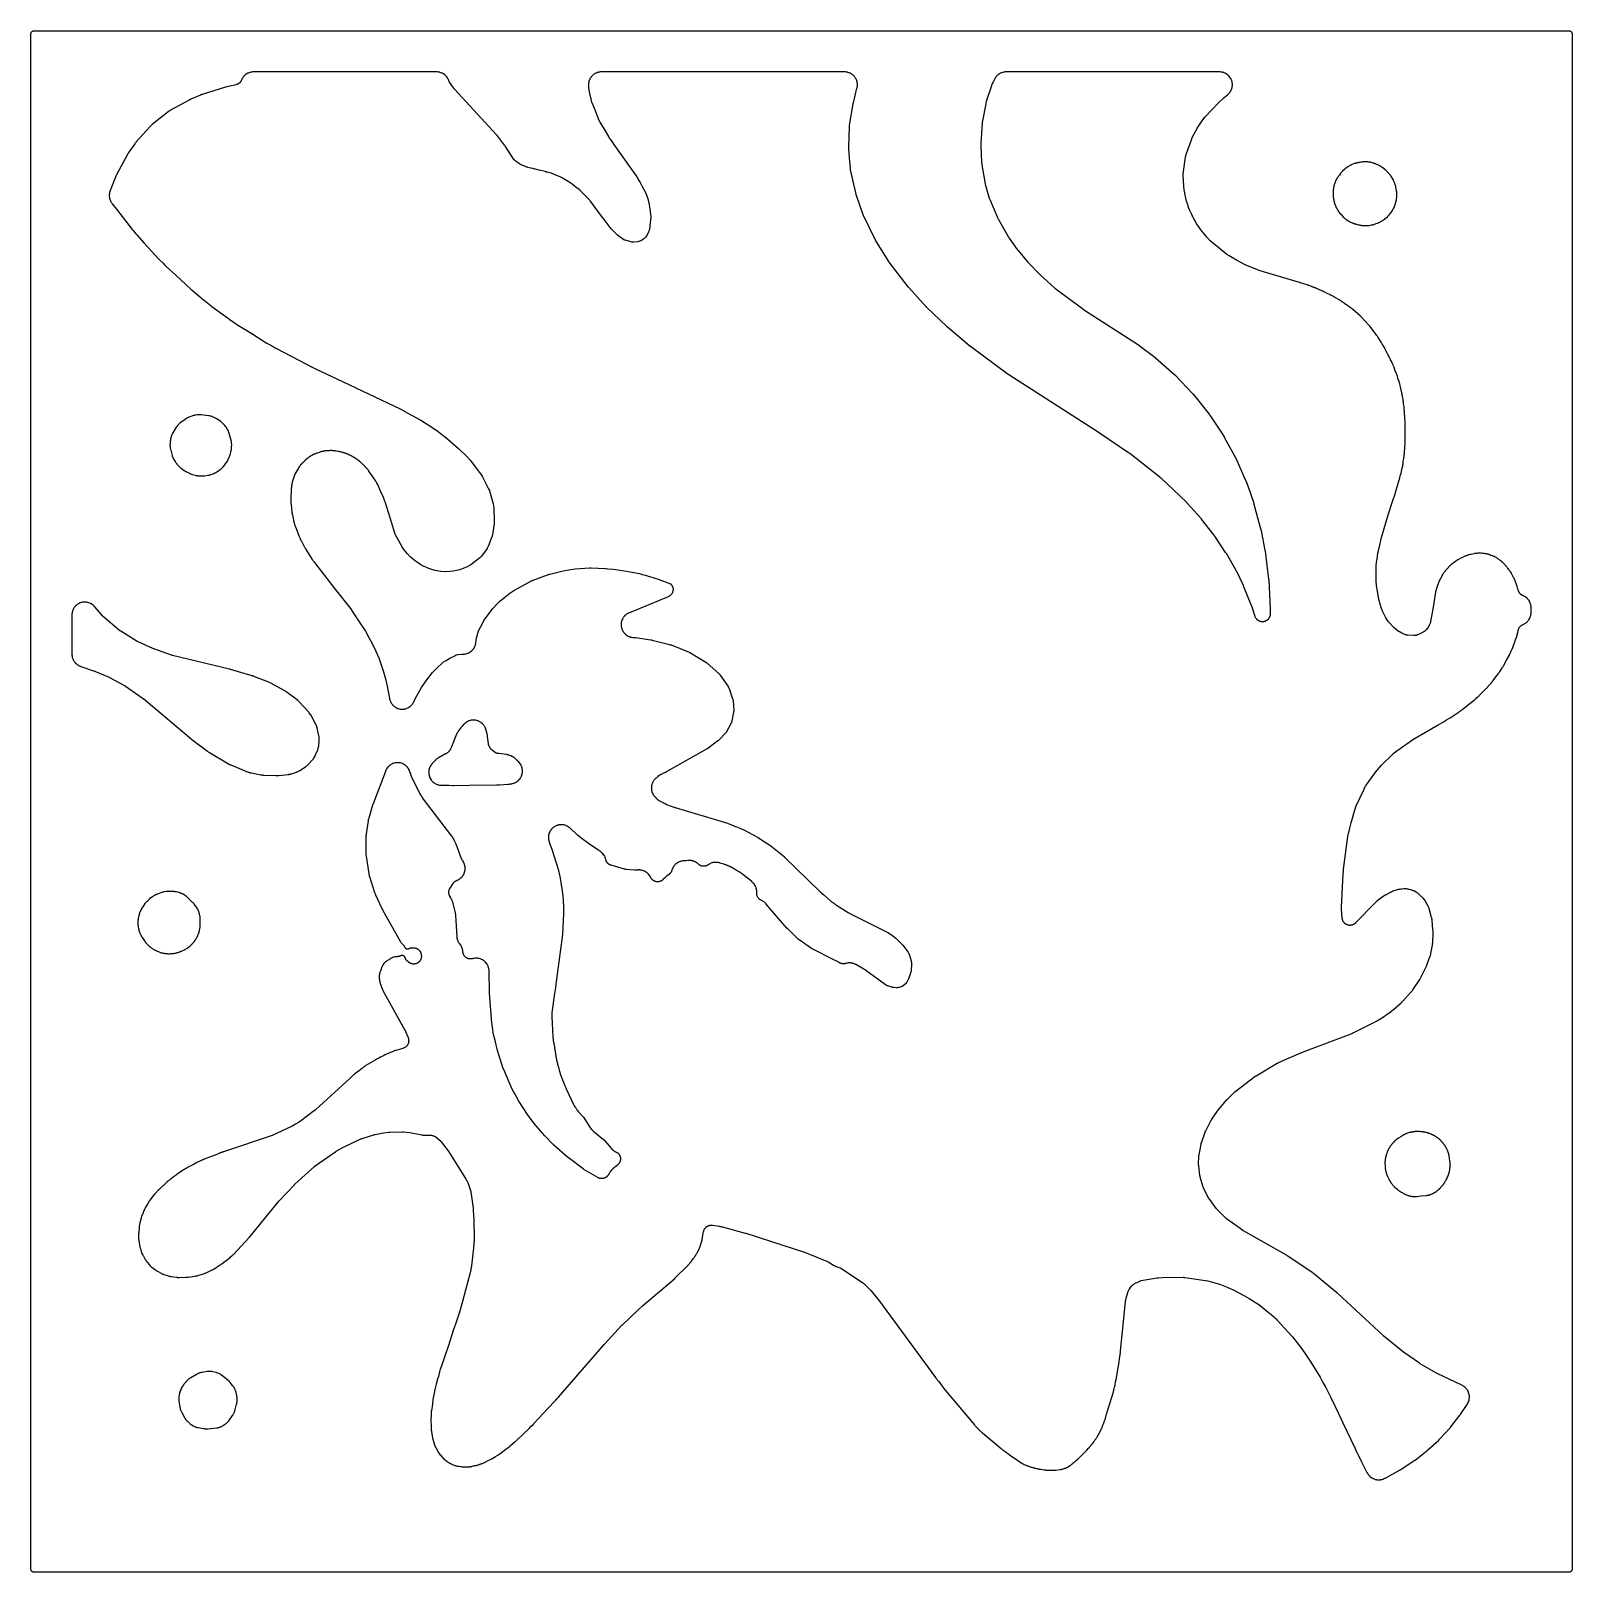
# Model space of a CAD drawing. Header units: millimetres. Extents: x 0 to 300, y 0 to 300.
import ezdxf

# ---------------------------------------------------------------- set-up
doc = ezdxf.new("R2010")
doc.units = ezdxf.units.MM
doc.layers.add('CUT', color=7, linetype='CONTINUOUS')

msp = doc.modelspace()

# ---------------------------------------------------------------- linework, layer by layer
at = {"layer": 'CUT'}
for points in [[(-0.0162, 299.6869), (0.009, 299.74), (0.0392, 299.7905), (0.0743, 299.8377), (0.1137, 299.8813), (0.1573, 299.9208), (0.2046, 299.9558), (0.255, 299.9861), (0.3082, 300.0112), (0.3635, 300.031), (0.4206, 300.0453), (0.4788, 300.0539), (0.5522, 300.0575), (1.4375, 300.0575), (2.5582, 300.0575), (141.4352, 300.0575), (193.3882, 300.0575), (298.533, 300.0575), (298.5625, 300.0575), (299.4478, 300.0575), (299.5212, 300.0539), (299.5794, 300.0453), (299.6365, 300.031), (299.6918, 300.0112), (299.745, 299.9861), (299.7954, 299.9558), (299.8427, 299.9208), (299.8863, 299.8813), (299.9257, 299.8377), (299.9608, 299.7905), (299.991, 299.74), (300.0162, 299.6869), (300.036, 299.6315), (300.0503, 299.5745), (300.0589, 299.5163), (300.0625, 299.4428), (300.0625, 298.5575), (300.0625, 1.4375), (300.0625, 0.5522), (300.0589, 0.4788), (300.0503, 0.4206), (300.036, 0.3635), (300.0162, 0.3082), (299.991, 0.255), (299.9608, 0.2046), (299.9257, 0.1573), (299.8863, 0.1137), (299.8427, 0.0743), (299.7954, 0.0392), (299.745, 0.009), (299.6918, -0.0162), (299.6365, -0.036), (299.5794, -0.0503), (299.5212, -0.0589), (299.4478, -0.0625), (298.5625, -0.0625), (1.4375, -0.0625), (0.5522, -0.0625), (0.4788, -0.0589), (0.4206, -0.0503), (0.3635, -0.036), (0.3082, -0.0162), (0.255, 0.009), (0.2046, 0.0392), (0.1573, 0.0743), (0.1137, 0.1137), (0.0743, 0.1573), (0.0392, 0.2046), (0.009, 0.255), (-0.0162, 0.3082), (-0.036, 0.3635), (-0.0503, 0.4206), (-0.0589, 0.4788), (-0.0625, 0.5522), (-0.0625, 1.4375), (-0.0625, 298.5575), (-0.0625, 299.4428), (-0.0589, 299.5163), (-0.0503, 299.5745), (-0.036, 299.6315)], [(19.7335, 261.2922), (19.793, 261.2207), (19.8003, 261.2121), (19.8484, 261.1564), (19.8564, 261.1474), (20.1151, 260.86), (20.3581, 260.5494), (20.3661, 260.5394), (20.4189, 260.4749), (20.4271, 260.4651), (20.495, 260.3856), (20.5034, 260.3759), (20.5588, 260.3138), (20.5674, 260.3043), (22.0357, 258.7264), (24.7829, 255.6745), (24.7916, 255.6651), (24.8487, 255.6043), (24.8576, 255.5951), (24.9309, 255.5203), (24.94, 255.5112), (24.9997, 255.4529), (25.009, 255.444), (25.6367, 254.8566), (26.0526, 254.4096), (26.0619, 254.3999), (26.1226, 254.3375), (26.132, 254.328), (26.2099, 254.2514), (26.2196, 254.2421), (26.283, 254.1825), (26.2929, 254.1735), (28.1466, 252.5075), (31.1402, 249.7058), (31.1472, 249.6993), (31.1964, 249.6547), (31.204, 249.6479), (31.2663, 249.5934), (31.2739, 249.5868), (31.3238, 249.5446), (31.3321, 249.5377), (32.6339, 248.4748), (33.0402, 248.1097), (33.0507, 248.1004), (33.1199, 248.0411), (33.1306, 248.0321), (33.2192, 247.9597), (33.2301, 247.951), (33.302, 247.895), (33.3131, 247.8865), (33.7681, 247.5487), (35.0585, 246.4952), (35.064, 246.4907), (35.1028, 246.4598), (35.1088, 246.455), (35.1577, 246.4171), (35.1636, 246.4126), (35.2026, 246.3831), (35.209, 246.3783), (38.4141, 244.0207), (38.4218, 244.0151), (38.4759, 243.9767), (38.4843, 243.9708), (38.5526, 243.924), (38.5609, 243.9184), (38.6155, 243.8823), (38.6245, 243.8764), (39.2529, 243.4766), (39.7968, 243.0728), (39.8076, 243.065), (39.8785, 243.0148), (39.8894, 243.0072), (39.9797, 242.9462), (39.9909, 242.9389), (40.0638, 242.8919), (40.0751, 242.8848), (42.9898, 241.0993), (45.7877, 239.3193), (45.797, 239.3135), (45.8616, 239.274), (45.8717, 239.268), (45.9532, 239.2204), (45.9632, 239.2147), (46.0283, 239.1782), (46.0391, 239.1724), (46.7766, 238.7795), (47.4043, 238.395), (47.4128, 238.3899), (47.472, 238.3549), (47.4812, 238.3496), (47.5557, 238.3074), (47.5648, 238.3023), (47.6243, 238.27), (47.6342, 238.2647), (52.2609, 235.8582), (54.4278, 234.704), (54.4335, 234.701), (54.4735, 234.6802), (54.4797, 234.677), (54.5299, 234.6517), (54.536, 234.6487), (54.5759, 234.6291), (54.5824, 234.626), (55.1307, 234.3655), (55.3824, 234.2346), (55.3872, 234.2321), (55.4214, 234.2147), (55.4266, 234.2121), (55.4694, 234.1909), (55.4746, 234.1883), (55.5085, 234.1719), (55.5141, 234.1692), (59.5131, 232.2834), (71.835, 226.4293), (73.3545, 225.6179), (75.8493, 224.2331), (77.2871, 223.3506), (79.001, 222.2179), (79.9226, 221.5184), (80.568, 221.0284), (80.6318, 220.9799), (80.6419, 220.9723), (83.2286, 218.7365), (84.873, 217.1148), (85.4914, 216.4375), (86.5428, 215.0676), (87.074, 214.3756), (87.2447, 214.1532), (87.5785, 213.7183), (87.8848, 213.211), (89.0714, 210.9082), (89.2294, 210.5558), (89.2389, 210.5287), (89.2529, 210.4846), (89.2573, 210.4695), (89.2605, 210.4584), (89.9518, 207.9589), (90.0628, 207.1932), (90.1068, 206.4032), (90.1077, 206.3864), (90.1698, 205.2709), (90.1828, 205.0385), (90.1697, 204.077), (89.8318, 201.9305), (89.8298, 201.9179), (89.8268, 201.9009), (89.8167, 201.8508), (89.7975, 201.7677), (89.7883, 201.7312), (89.7775, 201.6951), (89.7513, 201.6139), (89.7342, 201.5658), (89.7279, 201.5497), (89.7232, 201.5378), (88.9594, 199.6443), (88.9542, 199.6317), (88.9472, 199.6149), (88.9247, 199.5657), (88.8848, 199.4849), (88.8704, 199.4574), (88.8576, 199.4353), (88.8109, 199.3587), (88.7815, 199.3136), (88.7711, 199.2987), (88.7633, 199.2877), (87.678, 197.776), (87.6699, 197.7649), (87.659, 197.7501), (87.6251, 197.7073), (87.5776, 197.6507), (87.5667, 197.6385), (87.5152, 197.5843), (87.4643, 197.5348), (87.427, 197.5013), (87.3954, 197.4742), (87.3849, 197.4656), (87.377, 197.4592), (85.6247, 196.0588), (85.6243, 196.0584), (84.9123, 195.7005), (83.4744, 195.1302), (82.203, 194.8682), (80.7739, 194.74), (79.7924, 194.793), (78.6986, 194.978), (77.6568, 195.2786), (77.085, 195.5164), (76.8472, 195.6153), (76.549, 195.7393), (76.4616, 195.7757), (75.8896, 196.0724), (75.2141, 196.5529), (75.0389, 196.6775), (74.9378, 196.7495), (74.8657, 196.8008), (73.8858, 197.5852), (73.2576, 198.2478), (72.6281, 198.9867), (72.296, 199.473), (72.2679, 199.5142), (72.2543, 199.5341), (72.2359, 199.561), (70.9367, 201.9029), (70.9311, 201.9132), (70.9236, 201.9271), (70.9025, 201.9689), (70.8691, 202.0396), (70.8601, 202.0596), (70.8585, 202.0646), (70.8558, 202.0732), (69.8796, 205.2092), (68.9108, 208.3608), (68.9059, 208.376), (68.8727, 208.4743), (68.8674, 208.4894), (68.8226, 208.6118), (68.8169, 208.6267), (68.8123, 208.6381), (68.8054, 208.6602), (68.8, 208.677), (68.7628, 208.7851), (68.7568, 208.8016), (68.7063, 208.9359), (68.6998, 208.9522), (68.6564, 209.058), (68.6495, 209.0741), (68.0981, 210.312), (67.5667, 211.5525), (67.5611, 211.5651), (67.524, 211.6464), (67.5182, 211.6588), (67.4948, 211.7072), (67.4823, 211.7316), (67.3972, 211.8887), (67.3836, 211.9125), (67.375, 211.9268), (67.3531, 211.9701), (67.3391, 211.9962), (67.2443, 212.1628), (67.229, 212.1881), (67.1981, 212.2367), (67.19, 212.249), (67.1366, 212.3287), (67.1282, 212.3408), (66.7129, 212.9277), (65.7729, 214.3375), (65.7626, 214.3525), (65.6941, 214.4487), (65.6834, 214.4634), (65.6406, 214.5199), (65.6177, 214.5482), (65.464, 214.7273), (65.4395, 214.7542), (65.3901, 214.8051), (65.3773, 214.8179), (65.3683, 214.8266), (65.3207, 214.8904), (65.3114, 214.9025), (65.2746, 214.9494), (65.2551, 214.9728), (65.1248, 215.1221), (65.1042, 215.1446), (65.0628, 215.1874), (65.052, 215.1983), (64.9813, 215.2678), (64.9703, 215.2783), (64.0852, 216.1055), (64.0774, 216.1127), (64.0223, 216.1624), (64.014, 216.1697), (63.9772, 216.2017), (63.9592, 216.2167), (63.8452, 216.3082), (63.8273, 216.322), (63.7959, 216.3454), (63.7873, 216.3516), (63.7276, 216.3944), (63.7178, 216.4012), (63.3836, 216.6304), (63.3804, 216.6328), (63.1992, 216.7637), (63.1708, 216.7831), (63.1142, 216.8192), (63.0996, 216.8282), (63.0645, 216.8492), (62.9195, 216.9487), (62.9085, 216.956), (62.8372, 217.0027), (62.8261, 217.0097), (62.7826, 217.0369), (62.7601, 217.0503), (62.6116, 217.134), (62.5884, 217.1464), (62.5427, 217.1696), (62.5309, 217.1754), (62.4541, 217.2124), (62.4422, 217.2179), (62.2804, 217.2913), (62.0299, 217.4318), (62.0175, 217.4385), (61.9364, 217.4815), (61.9238, 217.488), (61.8745, 217.5126), (61.849, 217.5247), (61.6812, 217.5989), (61.6551, 217.6097), (61.6037, 217.6297), (61.5905, 217.6346), (61.5042, 217.6657), (61.4908, 217.6704), (61.318, 217.7281), (61.2467, 217.7605), (61.2316, 217.7671), (61.1326, 217.8088), (61.1173, 217.815), (61.0572, 217.8384), (61.0261, 217.8495), (60.822, 217.9162), (60.7904, 217.9256), (60.7281, 217.9422), (60.712, 217.9463), (60.6076, 217.9711), (60.5914, 217.9747), (60.5623, 217.9808), (60.3909, 218.0381), (60.3764, 218.0427), (60.2822, 218.0716), (60.2676, 218.0758), (60.2105, 218.0917), (60.1811, 218.0992), (59.9888, 218.1425), (59.9591, 218.1484), (59.9007, 218.1584), (59.8857, 218.1608), (59.7881, 218.1751), (59.7731, 218.1771), (59.4123, 218.2208), (59.3461, 218.2346), (59.3284, 218.238), (59.2129, 218.2585), (59.1951, 218.2614), (59.1255, 218.2716), (59.0897, 218.2757), (58.8563, 218.2957), (58.8203, 218.2977), (58.7607, 218.2992), (58.6525, 218.3092), (58.6356, 218.3105), (58.5695, 218.3147), (58.5356, 218.3159), (58.3152, 218.3175), (58.2813, 218.3168), (58.2152, 218.3135), (58.1983, 218.3125), (58.0884, 218.3039), (58.0715, 218.3024), (57.7655, 218.2698), (57.4587, 218.2591), (57.4463, 218.2586), (57.3661, 218.2541), (57.3537, 218.2533), (57.3055, 218.2496), (57.2809, 218.2472), (57.1234, 218.2287), (57.0746, 218.2209), (56.9192, 218.1894), (56.895, 218.184), (56.8481, 218.1725), (56.8361, 218.1694), (56.8353, 218.1692), (56.8306, 218.1686), (56.8184, 218.1669), (56.7705, 218.1598), (56.7461, 218.1557), (56.5902, 218.1259), (56.542, 218.1147), (56.389, 218.0722), (56.3653, 218.065), (56.3192, 218.0502), (56.3075, 218.0462), (56.2314, 218.0199), (56.2198, 218.0158), (55.927, 217.9077), (55.6646, 217.8316), (55.6525, 217.828), (55.5746, 217.8036), (55.5626, 217.7998), (55.5161, 217.7841), (55.4924, 217.7756), (55.342, 217.718), (55.2959, 217.698), (55.1508, 217.628), (55.1284, 217.6166), (55.0881, 217.595), (55.0659, 217.5861), (55.0498, 217.5794), (54.9874, 217.5521), (54.9558, 217.5372), (54.7535, 217.4344), (54.7228, 217.4177), (54.664, 217.3833), (54.649, 217.3743), (54.5526, 217.3142), (54.5379, 217.3048), (54.1063, 217.0179), (54.0356, 216.9761), (54.0249, 216.9697), (53.9559, 216.927), (53.9454, 216.9203), (53.9045, 216.8938), (53.8838, 216.8798), (53.7533, 216.7872), (53.7138, 216.7567), (53.6816, 216.7296), (53.6385, 216.6972), (53.6114, 216.6755), (53.4393, 216.5299), (53.4135, 216.5068), (53.3644, 216.4601), (53.352, 216.448), (53.2725, 216.3679), (53.2605, 216.3555), (52.9391, 216.0124), (52.6456, 215.7203), (52.6328, 215.7072), (52.551, 215.6206), (52.5386, 215.607), (52.4911, 215.5536), (52.4676, 215.5255), (52.3622, 215.3912), (52.3583, 215.3867), (52.3161, 215.3362), (52.2952, 215.3097), (52.1642, 215.1339), (52.1449, 215.1063), (52.1086, 215.0514), (52.0994, 215.0372), (52.0416, 214.944), (52.0329, 214.9296), (51.5349, 214.0754), (51.5285, 214.0641), (51.4874, 213.99), (51.4812, 213.9785), (51.4575, 213.9335), (51.4459, 213.9102), (51.3746, 213.7591), (51.3544, 213.711), (51.3463, 213.6891), (51.3113, 213.611), (51.2974, 213.5773), (51.2723, 213.5107), (51.2661, 213.4935), (51.2276, 213.3814), (51.222, 213.364), (50.852, 212.1677), (50.8473, 212.1515), (50.818, 212.0463), (50.8137, 212.03), (50.7978, 211.9664), (50.7906, 211.9336), (50.7499, 211.7191), (50.7445, 211.6859), (50.7359, 211.6209), (50.7339, 211.6042), (50.7226, 211.4955), (50.7211, 211.4788), (50.7183, 211.4419), (50.709, 211.3974), (50.7026, 211.3612), (50.6682, 211.1251), (50.664, 211.0886), (50.6581, 211.0172), (50.6568, 210.9989), (50.6505, 210.8797), (50.6498, 210.8613), (50.6397, 210.4061), (50.56, 209.3554), (50.5592, 209.3434), (50.5549, 209.2652), (50.5543, 209.2532), (50.5526, 209.2061), (50.5523, 209.182), (50.553, 209.0255), (50.5536, 209.0014), (50.5557, 208.9543), (50.5563, 208.9423), (50.5614, 208.8642), (50.5623, 208.8521), (50.5964, 208.4519), (50.5916, 208.2348), (50.5914, 208.2215), (50.5914, 208.1351), (50.5916, 208.1218), (50.5927, 208.0699), (50.5939, 208.0433), (50.6054, 207.871), (50.6077, 207.8445), (50.6135, 207.7929), (50.6151, 207.7797), (50.6265, 207.6941), (50.6284, 207.681), (50.7022, 207.2091), (50.7723, 206.3854), (50.7745, 206.3638), (50.7916, 206.2232), (50.7947, 206.2017), (50.8225, 206.0263), (50.8263, 206.0049), (50.8536, 205.866), (50.8582, 205.8447), (51.0302, 205.1107), (51.0711, 204.8489), (51.0735, 204.8348), (51.0899, 204.7437), (51.0926, 204.7297), (51.1038, 204.6752), (51.1102, 204.6475), (51.156, 204.4681), (51.1637, 204.4407), (51.18, 204.3875), (51.1843, 204.374), (51.2136, 204.2861), (51.2182, 204.2726), (51.242, 204.2064), (51.3016, 203.9521), (51.3042, 203.9415), (51.3228, 203.8682), (51.3257, 203.8573), (51.3388, 203.8094), (51.3455, 203.7865), (51.3905, 203.6444), (51.3979, 203.6226), (51.4114, 203.5851), (51.4152, 203.5749), (51.4417, 203.505), (51.4462, 203.4937), (51.9219, 202.3147), (52.1258, 201.7474), (52.1322, 201.7302), (52.1761, 201.619), (52.1831, 201.602), (52.2424, 201.4641), (52.25, 201.4473), (52.3006, 201.339), (52.3086, 201.3225), (52.3764, 201.1882), (52.4031, 201.1221), (52.4077, 201.1109), (52.4384, 201.039), (52.4433, 201.028), (52.4626, 200.9851), (52.4729, 200.9634), (52.5429, 200.8235), (52.5541, 200.8022), (52.5768, 200.761), (52.5827, 200.7505), (52.6219, 200.6828), (52.628, 200.6725), (52.682, 200.5833), (53.2038, 199.5499), (53.2111, 199.536), (53.2593, 199.4465), (53.2669, 199.4328), (53.3303, 199.322), (53.3383, 199.3085), (53.3911, 199.2215), (53.3994, 199.2083), (54.7417, 197.1234), (54.749, 197.1124), (54.7972, 197.041), (54.8047, 197.0301), (54.8672, 196.9419), (54.875, 196.9312), (54.9263, 196.862), (54.9343, 196.8514), (54.9746, 196.7996), (54.9824, 196.7874), (54.9923, 196.7726), (55.0748, 196.6529), (55.0851, 196.6384), (55.1536, 196.5451), (55.1644, 196.5309), (58.8998, 191.7458), (62.1566, 187.5526), (63.2234, 185.982), (63.4285, 185.6801), (63.5006, 185.574), (63.6416, 185.3664), (65.0815, 183.1852), (65.7695, 181.9428), (66.4783, 180.6164), (67.0868, 179.2858), (67.6739, 177.9458), (68.1599, 176.6048), (68.6278, 175.2434), (69.0006, 173.8665), (69.3495, 172.4855), (69.6102, 171.0601), (69.7637, 170.1354), (69.7663, 170.1207), (69.7846, 170.0255), (69.7876, 170.0109), (69.7999, 169.954), (69.807, 169.9251), (69.8568, 169.7406), (69.8752, 169.6839), (69.9422, 169.5077), (69.9661, 169.4531), (70.0503, 169.2845), (70.0795, 169.2325), (70.1799, 169.073), (70.2142, 169.0242), (70.33, 168.8755), (70.3689, 168.8303), (70.4989, 168.6938), (70.5421, 168.6528), (70.6849, 168.5298), (70.732, 168.4933), (70.8864, 168.3851), (70.9368, 168.3534), (70.9701, 168.3347), (70.9972, 168.3184), (71.0408, 168.295), (71.1012, 168.2611), (71.1411, 168.2412), (71.1639, 168.229), (71.218, 168.2034), (71.3927, 168.1311), (71.449, 168.111), (71.6301, 168.0564), (71.6882, 168.042), (71.8738, 168.0058), (71.933, 167.9972), (72.1213, 167.9796), (72.181, 167.977), (72.3701, 167.9783), (72.4299, 167.9816), (72.6179, 168.0017), (72.677, 168.011), (72.8621, 168.0497), (72.92, 168.0648), (73.1003, 168.1218), (73.1564, 168.1426), (73.3302, 168.2172), (73.3839, 168.2435), (73.5494, 168.335), (73.6002, 168.3665), (73.7557, 168.4741), (73.8032, 168.5105), (73.9473, 168.633), (73.9908, 168.674), (74.122, 168.8103), (74.1613, 168.8554), (74.2782, 169.004), (74.3128, 169.0528), (74.4157, 169.2145), (74.4312, 169.2402), (74.46, 169.2909), (74.4673, 169.304), (74.5132, 169.3897), (74.5201, 169.403), (74.8676, 170.0921), (75.9979, 172.2012), (77.0668, 173.6947), (78.1399, 175.0958), (79.2727, 176.2081), (80.4253, 177.2519), (80.447, 177.2648), (80.5068, 177.3005), (80.8026, 177.4766), (81.5332, 177.9118), (82.6003, 178.456), (82.6376, 178.474), (82.7067, 178.5053), (82.7836, 178.536), (82.7964, 178.5404), (82.7976, 178.5407), (82.8068, 178.543), (82.8195, 178.5461), (83.0846, 178.612), (83.1248, 178.6181), (83.1659, 178.6233), (83.7766, 178.6867), (83.7878, 178.6878), (83.803, 178.6892), (83.8479, 178.6922), (83.923, 178.6953), (83.9568, 178.696), (84.0481, 178.6963), (84.0513, 178.6963), (84.0736, 178.6965), (84.0771, 178.6966), (84.1361, 178.6974), (84.162, 178.6984), (84.3292, 178.7081), (84.355, 178.7101), (84.3563, 178.7102), (84.3855, 178.7139), (84.5724, 178.7421), (84.6302, 178.7538), (84.8108, 178.7996), (84.8672, 178.8169), (85.0425, 178.8802), (85.0969, 178.9029), (85.2652, 178.9831), (85.3171, 179.0111), (85.4767, 179.1074), (85.5256, 179.1403), (85.6749, 179.2518), (85.7204, 179.2894), (85.8581, 179.415), (85.8996, 179.4569), (86.0243, 179.5954), (86.0615, 179.6411), (86.172, 179.7913), (86.2046, 179.8404), (86.2998, 180.0006), (86.3274, 180.0527), (86.4064, 180.2216), (86.4288, 180.2761), (86.4908, 180.4519), (86.5077, 180.5084), (86.5529, 180.6919), (86.5592, 180.7207), (86.5702, 180.7772), (86.5728, 180.7917), (86.5888, 180.8862), (86.5911, 180.9008), (86.72, 181.7967), (86.7214, 181.8057), (86.7235, 181.8198), (86.7274, 181.843), (86.733, 181.874), (86.7384, 181.9014), (86.7431, 181.9232), (86.7458, 181.9356), (86.7469, 181.9402), (86.7534, 181.9669), (86.7688, 182.026), (86.7788, 182.0613), (86.7824, 182.0732), (86.7851, 182.0819), (87.1373, 183.1973), (87.1424, 183.213), (87.1547, 183.2493), (87.16, 183.2649), (87.1668, 183.2838), (87.1724, 183.2992), (87.186, 183.3351), (87.1919, 183.3505), (87.1989, 183.368), (87.2051, 183.3832), (87.22, 183.4186), (87.2265, 183.4337), (87.2346, 183.452), (87.2413, 183.467), (87.2575, 183.5018), (87.2645, 183.5167), (87.4725, 183.945), (88.1415, 185.2053), (88.1488, 185.2187), (88.166, 185.2499), (88.1735, 185.2631), (88.1828, 185.2793), (88.1905, 185.2924), (88.2088, 185.323), (88.2157, 185.3343), (89.9105, 187.5621), (90.8077, 188.5363), (91.2101, 188.9117), (92.2523, 189.8155), (93.2107, 190.5331), (93.9819, 191.0584), (97.4112, 192.9448), (97.4258, 192.9526), (97.4599, 192.9706), (97.4747, 192.9782), (97.4927, 192.9872), (97.5075, 192.9946), (97.5423, 193.0113), (97.5573, 193.0183), (97.5746, 193.0262), (97.5897, 193.0329), (97.6251, 193.0484), (97.6403, 193.0548), (97.659, 193.0626), (97.6743, 193.0687), (97.7103, 193.0829), (97.7257, 193.0888), (100.706, 194.1962), (100.7178, 194.2005), (100.7452, 194.2103), (100.757, 194.2144), (100.7715, 194.2193), (100.7833, 194.2232), (100.804, 194.2299), (100.8383, 194.2397), (100.8665, 194.2477), (100.8897, 194.2543), (100.9675, 194.2765), (103.5892, 194.9311), (104.3005, 195.0612), (105.9547, 195.276), (108.7865, 195.4862), (108.8001, 195.4871), (108.8319, 195.4889), (108.8455, 195.4896), (108.8621, 195.4904), (108.8757, 195.4909), (108.9075, 195.4918), (108.9211, 195.4921), (108.9368, 195.4923), (108.9504, 195.4924), (108.9822, 195.4923), (108.9958, 195.4922), (109.0125, 195.4919), (109.0261, 195.4916), (109.0579, 195.4906), (109.0715, 195.49), (111.7922, 195.3619), (111.919, 195.3496), (112.2522, 195.3175), (112.2982, 195.313), (113.425, 195.2042), (115.9539, 194.8729), (118.4496, 194.3648), (118.5659, 194.3365), (120.0023, 193.9247), (120.1617, 193.879), (121.1041, 193.6089), (121.2617, 193.5637), (122.1179, 193.3102), (124.4794, 192.4017), (124.4939, 192.3894), (124.5365, 192.3495), (124.5975, 192.2865), (124.636, 192.2427), (124.6905, 192.1741), (124.7246, 192.1267), (124.7722, 192.0531), (124.8015, 192.0027), (124.8418, 191.9248), (124.866, 191.8717), (124.8985, 191.7903), (124.9174, 191.7351), (124.9418, 191.6509), (124.9553, 191.5941), (124.9714, 191.508), (124.9793, 191.4502), (124.9869, 191.3628), (124.9892, 191.3045), (124.9883, 191.2169), (124.9849, 191.1586), (124.9754, 191.0715), (124.9663, 191.0138), (124.9485, 190.928), (124.9338, 190.8715), (124.9077, 190.7879), (124.8876, 190.7331), (124.8535, 190.6524), (124.8282, 190.5998), (124.7864, 190.5228), (124.7561, 190.4729), (124.7069, 190.4003), (124.6719, 190.3536), (124.616, 190.2861), (124.5766, 190.2431), (124.5143, 190.1814), (124.4709, 190.1424), (124.403, 190.087), (124.356, 190.0524), (124.283, 190.0039), (124.2328, 189.9741), (124.1554, 189.9329), (124.0828, 189.8987), (124.0427, 189.881), (116.4788, 186.761), (116.4654, 186.7553), (116.3787, 186.717), (116.3654, 186.711), (116.3139, 186.6868), (116.2878, 186.6737), (116.1229, 186.5861), (116.0728, 186.5562), (115.9192, 186.4544), (115.8722, 186.4198), (115.7293, 186.3036), (115.6859, 186.2646), (115.5549, 186.135), (115.5155, 186.0921), (115.3977, 185.9504), (115.3626, 185.9038), (115.2591, 185.7513), (115.2287, 185.7016), (115.1405, 185.5398), (115.1151, 185.4873), (115.043, 185.3178), (115.0228, 185.2631), (114.9675, 185.0873), (114.9527, 185.0309), (114.9147, 184.8506), (114.9055, 184.793), (114.8852, 184.6099), (114.8816, 184.5517), (114.8791, 184.3674), (114.8812, 184.3092), (114.8966, 184.1255), (114.9043, 184.0678), (114.9375, 183.8865), (114.9507, 183.8297), (115.0013, 183.6525), (115.0201, 183.5973), (115.0876, 183.4259), (115.1116, 183.3728), (115.1955, 183.2087), (115.2245, 183.1581), (115.3239, 183.003), (115.3577, 182.9555), (115.4717, 182.8107), (115.5099, 182.7667), (115.6375, 182.6336), (115.6798, 182.5936), (115.8196, 182.4735), (115.8656, 182.4377), (116.0164, 182.3318), (116.0657, 182.3007), (116.2261, 182.2099), (116.2781, 182.1837), (116.4465, 182.1089), (116.5009, 182.0878), (116.6758, 182.0298), (116.7319, 182.0141), (116.9116, 181.9732), (116.969, 181.9631), (117.1544, 181.9395), (117.1834, 181.9366), (117.2401, 181.9322), (117.2547, 181.9312), (117.3493, 181.9261), (117.3638, 181.9255), (117.4147, 181.9241), (117.4326, 181.9234), (117.4743, 181.9213), (117.4921, 181.9202), (117.5015, 181.9196), (117.5175, 181.9184), (117.5549, 181.9151), (117.5709, 181.9136), (117.5903, 181.9115), (117.6063, 181.9097), (117.6435, 181.9051), (117.6594, 181.903), (120.6781, 181.4766), (120.6902, 181.4748), (120.7184, 181.4704), (120.7304, 181.4685), (120.7452, 181.466), (120.7572, 181.4639), (120.7853, 181.4587), (120.7973, 181.4565), (120.8111, 181.4537), (120.8231, 181.4513), (120.851, 181.4454), (120.8629, 181.4428), (120.8775, 181.4395), (120.8894, 181.4367), (120.9172, 181.4301), (120.929, 181.4271), (124.307, 180.568), (124.3214, 180.5642), (124.3549, 180.5551), (124.3692, 180.5511), (124.3867, 180.546), (124.4009, 180.5418), (124.4341, 180.5316), (124.4483, 180.5271), (124.4645, 180.5218), (124.4786, 180.5171), (124.5114, 180.5058), (124.5254, 180.5008), (124.5425, 180.4946), (124.5564, 180.4894), (124.5889, 180.477), (124.6027, 180.4716), (128.1341, 179.0559), (128.1424, 179.0525), (128.1554, 179.0471), (128.1766, 179.038), (128.205, 179.0255), (128.23, 179.0139), (128.2498, 179.0045), (128.261, 178.999), (128.2652, 178.9969), (128.2892, 178.9845), (128.3423, 178.956), (128.3738, 178.9384), (128.3843, 178.9322), (128.3921, 178.9276), (131.357, 177.1432), (131.3662, 177.1376), (131.3803, 177.1289), (131.4035, 177.1141), (131.4342, 177.0938), (131.4612, 177.0752), (131.4823, 177.0601), (131.4943, 177.0514), (131.4987, 177.0481), (131.5243, 177.0285), (131.5802, 176.9839), (131.6131, 176.9564), (131.624, 176.9469), (131.632, 176.9397), (133.8986, 174.9015), (133.9084, 174.8926), (133.9214, 174.8805), (133.9591, 174.8434), (134.0202, 174.7798), (134.0465, 174.7512), (134.0716, 174.7214), (134.1268, 174.6526), (134.1587, 174.6105), (134.169, 174.596), (134.1766, 174.5851), (135.7036, 172.3693), (135.7093, 172.361), (135.718, 172.3481), (135.7321, 172.3265), (135.7505, 172.2972), (135.7665, 172.271), (135.7687, 172.2672), (135.7946, 172.2198), (135.8278, 172.1542), (135.857, 172.0907), (135.8759, 172.0451), (135.8906, 172.0068), (135.8951, 171.9943), (135.8985, 171.9849), (136.5889, 170.0021), (136.5921, 169.9927), (136.597, 169.978), (136.6048, 169.9536), (136.6148, 169.9208), (136.6232, 169.8915), (136.6243, 169.8874), (136.6366, 169.8353), (136.6513, 169.7638), (136.6626, 169.6954), (136.6687, 169.6468), (136.6728, 169.6064), (136.6739, 169.5933), (136.6746, 169.5833), (136.7975, 167.8041), (136.7981, 167.7948), (136.7989, 167.7804), (136.8, 167.7566), (136.801, 167.7245), (136.8015, 167.6961), (136.8015, 167.6921), (136.8001, 167.6421), (136.7964, 167.5741), (136.7905, 167.5096), (136.7847, 167.4642), (136.7791, 167.4267), (136.777, 167.4145), (136.7754, 167.4054), (136.4656, 165.6985), (136.4634, 165.687), (136.4604, 165.6716), (136.4504, 165.6262), (136.4372, 165.5731), (136.4142, 165.4959), (136.3887, 165.4222), (136.3585, 165.3466), (136.3353, 165.2951), (136.3147, 165.2526), (136.3077, 165.2389), (136.3022, 165.2286), (135.4901, 163.7047), (135.4853, 163.6959), (135.4778, 163.6822), (135.4652, 163.6599), (135.4477, 163.6301), (135.4318, 163.6039), (135.4295, 163.6002), (135.3994, 163.5556), (135.3565, 163.496), (135.3137, 163.441), (135.2819, 163.4034), (135.2549, 163.3727), (135.2459, 163.363), (135.239, 163.3557), (133.9564, 161.999), (133.9497, 161.992), (133.9392, 161.9811), (133.9217, 161.9635), (133.8978, 161.9401), (133.8762, 161.9197), (133.8589, 161.9038), (133.8489, 161.8947), (133.8452, 161.8914), (133.8231, 161.8724), (133.7732, 161.8309), (133.7428, 161.8066), (133.7324, 161.7987), (133.7246, 161.7928), (131.753, 160.3229), (131.7413, 160.3143), (131.7138, 160.2945), (131.702, 160.2861), (131.6875, 160.276), (131.6755, 160.2678), (131.6474, 160.2489), (131.6353, 160.2409), (131.6213, 160.2318), (131.6091, 160.224), (131.5804, 160.206), (131.568, 160.1984), (131.5529, 160.1892), (131.5404, 160.1818), (131.5111, 160.1648), (131.4985, 160.1576), (123.7956, 155.8323), (123.7873, 155.8275), (123.7292, 155.7937), (123.7203, 155.7884), (123.6487, 155.745), (123.6401, 155.7396), (123.584, 155.7044), (123.5749, 155.6985), (123.5405, 155.676), (123.4609, 155.6445), (123.4342, 155.6332), (123.3828, 155.6099), (123.3697, 155.6038), (123.285, 155.563), (123.2721, 155.5566), (122.5178, 155.1706), (122.5018, 155.162), (122.398, 155.1049), (122.3822, 155.0959), (122.321, 155.0597), (122.2903, 155.0403), (122.0942, 154.9077), (122.0647, 154.8864), (122.0084, 154.8431), (121.9941, 154.8318), (121.9024, 154.7568), (121.8885, 154.7451), (121.6699, 154.5549), (121.6587, 154.545), (121.5873, 154.4796), (121.5764, 154.4694), (121.5345, 154.4291), (121.5136, 154.4079), (121.3827, 154.269), (121.344, 154.2237), (121.2292, 154.0745), (121.1952, 154.0255), (121.0957, 153.8657), (121.0668, 153.8136), (120.9836, 153.6447), (120.9599, 153.59), (120.8939, 153.4137), (120.8758, 153.357), (120.8276, 153.1749), (120.8152, 153.1167), (120.7853, 152.9308), (120.7788, 152.8716), (120.7674, 152.6836), (120.7668, 152.6241), (120.7741, 152.4359), (120.7794, 152.3766), (120.8053, 152.1901), (120.8165, 152.1316), (120.8608, 151.9486), (120.8777, 151.8915), (120.9399, 151.7138), (120.9624, 151.6586), (121.0419, 151.4879), (121.0697, 151.4353), (121.1658, 151.2734), (121.1987, 151.2237), (121.3104, 151.0721), (121.348, 151.0259), (121.4759, 150.8842), (121.4964, 150.8626), (121.5375, 150.8214), (121.5481, 150.811), (121.6181, 150.7442), (121.6227, 150.7399), (121.6323, 150.7301), (121.6776, 150.6848), (121.7015, 150.6622), (121.8583, 150.5219), (121.9095, 150.4809), (121.9106, 150.4801), (121.9735, 150.4264), (121.9875, 150.4148), (122.0428, 150.3703), (122.0719, 150.3484), (122.2648, 150.2118), (122.2951, 150.1917), (122.3554, 150.1543), (122.371, 150.145), (122.4733, 150.0857), (122.4892, 150.0768), (123.2735, 149.6537), (123.2914, 149.6445), (123.4086, 149.5862), (123.4268, 149.5776), (123.5762, 149.5095), (123.5946, 149.5015), (123.7155, 149.4512), (123.7342, 149.4438), (125.1174, 148.9225), (125.1267, 148.9191), (125.1918, 148.8958), (125.2019, 148.8923), (125.2835, 148.8647), (125.2935, 148.8614), (125.3583, 148.8407), (125.369, 148.8374), (135.6143, 145.7795), (137.1748, 145.1442), (137.4028, 145.0479), (137.6396, 144.9479), (138.0182, 144.7879), (138.7951, 144.4598), (141.4335, 143.0638), (141.4434, 143.0584), (141.4665, 143.0458), (141.4764, 143.0403), (141.4884, 143.0336), (141.4982, 143.028), (141.521, 143.0148), (141.5307, 143.0091), (141.5419, 143.0025), (141.5516, 142.9967), (141.574, 142.9829), (141.5836, 142.977), (141.5953, 142.9696), (141.6048, 142.9636), (141.6269, 142.9493), (141.6363, 142.9431), (143.843, 141.4753), (143.8516, 141.4695), (143.8714, 141.456), (143.8799, 141.4502), (143.8901, 141.443), (143.8985, 141.437), (143.9181, 141.4231), (143.9264, 141.417), (143.9359, 141.41), (143.9442, 141.4039), (143.9634, 141.3895), (143.9716, 141.3833), (143.9815, 141.3756), (143.9896, 141.3693), (144.0085, 141.3545), (144.0165, 141.3481), (146.604, 139.2627), (146.6123, 139.2559), (146.6316, 139.24), (146.6398, 139.2332), (146.6497, 139.2247), (146.6579, 139.2178), (146.6767, 139.2014), (146.6848, 139.1944), (146.694, 139.1862), (146.7019, 139.179), (146.7204, 139.1623), (146.7283, 139.155), (146.7378, 139.1461), (146.7456, 139.1388), (146.7637, 139.1216), (146.7714, 139.1141), (153.4956, 132.549), (153.5017, 132.5431), (153.545, 132.502), (153.5517, 132.4958), (153.6063, 132.4455), (153.613, 132.4394), (153.6468, 132.4093), (153.6868, 132.3702), (153.6947, 132.3626), (153.7504, 132.3103), (153.759, 132.3023), (153.8297, 132.2385), (153.8383, 132.2308), (153.8951, 132.1815), (153.9045, 132.1735), (154.3202, 131.8268), (155.8078, 130.5409), (155.8241, 130.5273), (155.932, 130.4405), (155.9488, 130.4275), (156.0879, 130.3236), (156.1052, 130.3111), (156.2189, 130.2323), (156.2366, 130.2204), (156.2786, 130.1935), (156.3832, 130.1062), (156.3996, 130.093), (156.5075, 130.0093), (156.5244, 129.9967), (156.6634, 129.8964), (156.6806, 129.8844), (156.7942, 129.8084), (156.8119, 129.797), (159.0868, 128.3868), (159.0997, 128.379), (159.1846, 128.3293), (159.1978, 128.3219), (159.2797, 128.2766), (159.3083, 128.2603), (159.322, 128.2527), (159.4116, 128.2046), (159.4254, 128.1974), (166.8315, 124.4684), (167.5156, 124.0607), (167.594, 123.9944), (167.6918, 123.9118), (167.718, 123.8897), (168.4166, 123.2993), (169.7462, 122.0393), (170.6955, 120.7507), (170.7028, 120.7406), (170.7126, 120.7269), (170.7405, 120.6856), (170.7719, 120.6361), (170.8147, 120.561), (170.8525, 120.4864), (170.8882, 120.4067), (170.9102, 120.3504), (170.9273, 120.3027), (170.9324, 120.287), (170.9362, 120.2751), (171.3406, 118.9784), (171.3518, 118.9395), (171.3702, 118.8695), (171.4037, 118.6786), (171.4066, 118.6557), (171.4107, 118.6021), (171.4134, 118.5213), (171.4125, 118.4473), (171.4111, 118.4069), (171.33, 116.9855), (171.3293, 116.9746), (171.3282, 116.9577), (171.3258, 116.9298), (171.322, 116.8924), (171.3181, 116.8593), (171.3174, 116.8547), (171.3157, 116.8448), (171.1794, 116.3719), (170.9261, 115.6744), (170.8872, 115.5673), (170.8448, 115.4508), (170.799, 115.3246), (170.5181, 114.8435), (170.5117, 114.8328), (170.5031, 114.8185), (170.4763, 114.7766), (170.4458, 114.7318), (170.2969, 114.5628), (170.2929, 114.5584), (170.2426, 114.5013), (170.2073, 114.4613), (170.2002, 114.4546), (170.1879, 114.4437), (170.1786, 114.4355), (169.9379, 114.2282), (169.9031, 114.1997), (169.8381, 114.1491), (169.7644, 114.0976), (169.7138, 114.0657), (169.6354, 114.0217), (169.5818, 113.9951), (169.4994, 113.9592), (169.4223, 113.93), (169.3799, 113.9152), (169.0481, 113.8084), (169.0091, 113.7969), (168.9373, 113.7773), (168.858, 113.7595), (168.8047, 113.75), (168.7241, 113.7394), (168.6702, 113.7348), (168.589, 113.7315), (168.5145, 113.7319), (168.4739, 113.733), (168.0056, 113.7565), (167.9958, 113.757), (167.9805, 113.758), (167.9552, 113.7599), (167.9214, 113.7629), (167.8914, 113.7661), (167.8872, 113.7666), (167.8348, 113.7746), (167.7638, 113.7877), (167.6968, 113.8026), (167.6499, 113.815), (167.6113, 113.8261), (167.5988, 113.83), (167.5894, 113.833), (166.7998, 114.0889), (166.7883, 114.0927), (166.7729, 114.098), (166.7275, 114.1147), (166.6748, 114.1358), (166.5985, 114.1705), (166.5264, 114.2075), (166.453, 114.2496), (166.4036, 114.2812), (166.3629, 114.3087), (166.3499, 114.318), (166.3401, 114.3251), (162.5513, 117.1217), (162.5362, 117.1325), (162.4366, 117.2014), (162.4211, 117.2117), (162.2935, 117.2942), (162.2777, 117.304), (162.174, 117.3666), (162.1579, 117.3759), (160.6909, 118.1997), (160.6814, 118.2049), (160.6149, 118.2407), (160.6049, 118.2459), (160.5608, 118.2686), (160.5394, 118.2791), (160.4045, 118.3418), (160.3835, 118.3511), (160.3466, 118.3665), (160.3367, 118.3706), (160.2848, 118.3912), (160.2604, 118.4003), (160.1792, 118.4286), (160.1643, 118.4336), (160.1109, 118.4507), (160.0826, 118.459), (159.8996, 118.5076), (159.8418, 118.52), (159.6575, 118.55), (159.5987, 118.5566), (159.4123, 118.5684), (159.3533, 118.5692), (159.1666, 118.5626), (159.1077, 118.5576), (158.9226, 118.5326), (158.8645, 118.5218), (158.6803, 118.4782), (158.6517, 118.4707), (158.617, 118.4606), (158.612, 118.4592), (158.5484, 118.4412), (158.4675, 118.4222), (158.4087, 118.4113), (158.3211, 118.3995), (158.2625, 118.3944), (158.1742, 118.3912), (158.1153, 118.392), (158.0271, 118.3975), (157.9686, 118.404), (157.8814, 118.4181), (157.8238, 118.4303), (157.7383, 118.4529), (157.6823, 118.4708), (157.5994, 118.5016), (157.5454, 118.5249), (157.466, 118.5637), (157.3951, 118.6029), (157.3569, 118.6252), (157.1823, 118.733), (157.1586, 118.7469), (157.1141, 118.7717), (157.1023, 118.778), (157.0254, 118.8186), (157.0135, 118.8247), (156.2869, 119.1873), (152.2198, 121.217), (152.2054, 121.2243), (152.1721, 121.2417), (152.1579, 121.2493), (152.1406, 121.2587), (152.1265, 121.2665), (152.0939, 121.2851), (152.0799, 121.2931), (152.0554, 121.3076), (152.0417, 121.316), (152.0097, 121.3357), (151.996, 121.3443), (151.9795, 121.3549), (151.966, 121.3637), (151.9347, 121.3845), (151.9214, 121.3936), (149.5172, 123.06), (149.5094, 123.0654), (149.4964, 123.0746), (149.4658, 123.0973), (149.4147, 123.1369), (149.3924, 123.1548), (149.39, 123.1567), (149.3683, 123.1753), (149.3198, 123.218), (149.2917, 123.2439), (149.2803, 123.2548), (149.2734, 123.2615), (147.3739, 125.1242), (147.314, 125.183), (147.3072, 125.1897), (147.2914, 125.2055), (147.2847, 125.2123), (147.2765, 125.2207), (147.2699, 125.2276), (147.2544, 125.2437), (147.2479, 125.2507), (147.2363, 125.263), (147.2298, 125.2701), (147.2147, 125.2865), (147.2082, 125.2936), (147.2004, 125.3023), (147.1941, 125.3095), (147.1793, 125.3262), (147.1731, 125.3335), (143.1275, 130.0392), (143.1177, 130.0503), (143.0529, 130.122), (143.0428, 130.133), (143.0028, 130.1751), (142.9818, 130.1961), (142.8439, 130.3276), (142.7988, 130.3665), (142.6506, 130.4821), (142.602, 130.5163), (142.4431, 130.6166), (142.3913, 130.6458), (142.2209, 130.7312), (142.2012, 130.7404), (142.1556, 130.7618), (142.0848, 130.7971), (142.0095, 130.8393), (141.9608, 130.8697), (141.8899, 130.9189), (141.8443, 130.9539), (141.7785, 131.0096), (141.7364, 131.0488), (141.6762, 131.1106), (141.6381, 131.1536), (141.5841, 131.2209), (141.5503, 131.2674), (141.503, 131.3395), (141.4738, 131.389), (141.4336, 131.4653), (141.4093, 131.5174), (141.3766, 131.5973), (141.3574, 131.6514), (141.3325, 131.734), (141.3186, 131.7898), (141.3017, 131.8744), (141.2931, 131.9312), (141.2845, 132.0171), (141.2814, 132.0744), (141.281, 132.1607), (141.2844, 132.2397), (141.2877, 132.29), (141.2875, 132.29), (141.2897, 132.3409), (141.2884, 132.5262), (141.2852, 132.5847), (141.2658, 132.7689), (141.2569, 132.8268), (141.2197, 133.0083), (141.2051, 133.0651), (141.1504, 133.2421), (141.1304, 133.2971), (141.0586, 133.4679), (141.0333, 133.5208), (140.9453, 133.6838), (140.9149, 133.7339), (140.8114, 133.8875), (140.7763, 133.9345), (140.6583, 134.0773), (140.6188, 134.1206), (140.4856, 134.253), (140.4643, 134.2731), (140.4218, 134.3114), (140.4108, 134.3211), (140.3385, 134.3831), (140.3273, 134.3925), (138.5992, 135.8034), (138.5905, 135.8103), (138.5293, 135.8584), (138.5201, 135.8655), (138.4794, 135.8963), (138.4595, 135.9107), (138.3334, 135.998), (138.3137, 136.0111), (138.2791, 136.0331), (138.2696, 136.039), (138.2039, 136.0791), (138.1932, 136.0855), (138.1774, 136.0947), (138.1573, 136.1099), (138.1458, 136.1185), (138.1004, 136.1512), (138.0768, 136.1674), (137.9208, 136.2691), (137.8965, 136.2842), (137.8482, 136.3125), (137.8357, 136.3196), (137.7543, 136.3647), (137.7417, 136.3715), (137.3421, 136.5806), (136.9553, 136.8056), (136.28, 137.1995), (136.2676, 137.2065), (136.1864, 137.2513), (136.1738, 137.2581), (136.1244, 137.2838), (136.0988, 137.2964), (135.9305, 137.3742), (135.9043, 137.3855), (135.8527, 137.4065), (135.8394, 137.4117), (135.7526, 137.4445), (135.7392, 137.4494), (135.5663, 137.5101), (135.5024, 137.5435), (135.4884, 137.5507), (135.3965, 137.5957), (135.3823, 137.6024), (135.3265, 137.628), (135.2976, 137.6404), (135.1075, 137.7157), (135.078, 137.7265), (135.0198, 137.7461), (135.0048, 137.7509), (134.9071, 137.781), (134.892, 137.7854), (134.3554, 137.9353), (134.1936, 137.9921), (134.1795, 137.9969), (134.0877, 138.0266), (134.0735, 138.031), (134.0179, 138.0475), (133.9892, 138.0552), (133.8042, 138.1002), (133.7458, 138.1114), (133.5599, 138.1375), (133.5007, 138.1429), (133.3131, 138.1505), (133.2537, 138.15), (133.0662, 138.139), (133.0071, 138.1326), (132.8217, 138.1031), (132.7635, 138.0909), (132.5819, 138.0433), (132.5252, 138.0254), (132.3492, 137.96), (132.2946, 137.9366), (132.1259, 137.8541), (132.0739, 137.8254), (131.9134, 137.7262), (131.8764, 137.7014), (131.8681, 137.6953), (131.8672, 137.6948), (131.8384, 137.6739), (131.7707, 137.6273), (131.6943, 137.5801), (131.642, 137.5513), (131.5613, 137.512), (131.5064, 137.4886), (131.4222, 137.4575), (131.3652, 137.4397), (131.2783, 137.4171), (131.2198, 137.405), (131.1311, 137.3913), (131.0717, 137.3851), (130.9821, 137.3802), (130.9223, 137.38), (130.8327, 137.3841), (130.7732, 137.3898), (130.6844, 137.4028), (130.6258, 137.4144), (130.5388, 137.4361), (130.4816, 137.4535), (130.4491, 137.4652), (130.3819, 137.4939), (130.328, 137.5202), (130.249, 137.5637), (130.198, 137.5952), (130.1238, 137.6464), (130.0762, 137.6829), (130.0075, 137.7413), (129.944, 137.801), (129.9272, 137.8171), (129.9235, 137.8208), (129.8915, 137.8503), (129.7514, 137.9701), (129.7055, 138.0056), (129.5552, 138.1109), (129.5061, 138.1418), (129.3463, 138.232), (129.2944, 138.2581), (129.1267, 138.3324), (129.0725, 138.3534), (128.8984, 138.4112), (128.8425, 138.4268), (128.6635, 138.4675), (128.6064, 138.4776), (128.4244, 138.5008), (128.3665, 138.5054), (128.1806, 138.511), (128.1515, 138.5111), (128.0949, 138.5101), (128.0804, 138.5097), (127.9861, 138.5057), (127.9716, 138.5049), (127.5343, 138.4757), (127.0671, 138.4446), (127.0525, 138.4434), (126.9577, 138.4348), (126.9431, 138.4333), (126.8863, 138.4267), (126.8573, 138.4226), (126.672, 138.392), (126.6148, 138.3796), (126.4359, 138.3316), (126.3801, 138.3137), (126.2067, 138.2486), (126.153, 138.2253), (125.9868, 138.1436), (125.9356, 138.1152), (125.7781, 138.0176), (125.7299, 137.9844), (125.5828, 137.8719), (125.538, 137.8341), (125.4025, 137.7079), (125.3617, 137.6659), (125.2391, 137.527), (125.2026, 137.4813), (125.0942, 137.3311), (125.0622, 137.282), (124.969, 137.122), (124.942, 137.07), (124.8648, 136.9016), (124.843, 136.8473), (124.7818, 136.6698), (124.7729, 136.6419), (124.7682, 136.6256), (124.7557, 136.5863), (124.7313, 136.5148), (124.7011, 136.4381), (124.6787, 136.388), (124.6416, 136.3144), (124.6147, 136.2665), (124.571, 136.1966), (124.5398, 136.1514), (124.4899, 136.0858), (124.4547, 136.0437), (124.399, 135.9829), (124.3601, 135.9442), (124.2991, 135.8887), (124.241, 135.8406), (124.2086, 135.815), (123.7074, 135.4372), (123.697, 135.4292), (123.6301, 135.3765), (123.6199, 135.3683), (123.5804, 135.3357), (123.5606, 135.3186), (123.4341, 135.2046), (123.415, 135.1867), (123.3785, 135.1508), (123.3693, 135.1415), (123.3099, 135.0805), (123.3008, 135.071), (123.094, 134.8491), (123.0634, 134.8179), (123.006, 134.762), (122.9405, 134.7041), (122.8951, 134.6678), (122.8242, 134.6165), (122.7755, 134.5848), (122.7, 134.5406), (122.6484, 134.5137), (122.569, 134.4772), (122.515, 134.4554), (122.4325, 134.4267), (122.3766, 134.4103), (122.2917, 134.3897), (122.2345, 134.3788), (122.1479, 134.3665), (122.09, 134.3612), (122.0027, 134.3574), (121.9444, 134.3578), (121.8572, 134.3625), (121.7993, 134.3685), (121.7128, 134.3816), (121.6558, 134.3932), (121.5711, 134.4147), (121.5154, 134.4317), (121.4332, 134.4613), (121.3794, 134.4837), (121.3005, 134.5212), (121.2491, 134.5486), (121.1742, 134.5936), (121.1258, 134.6259), (121.0555, 134.6779), (121.0105, 134.7147), (120.9456, 134.7733), (120.9043, 134.8144), (120.8454, 134.879), (120.8083, 134.9238), (120.756, 134.9939), (120.7235, 135.0421), (120.6781, 135.1169), (120.64, 135.1873), (120.6201, 135.2262), (120.6097, 135.248), (120.5964, 135.2741), (120.5086, 135.4362), (120.4787, 135.4856), (120.3767, 135.637), (120.3422, 135.6833), (120.2262, 135.8241), (120.1874, 135.8669), (120.0584, 135.996), (120.0157, 136.0348), (119.8749, 136.1509), (119.8287, 136.1854), (119.6773, 136.2874), (119.628, 136.3174), (119.4676, 136.4044), (119.4156, 136.4294), (119.2475, 136.5006), (119.1934, 136.5206), (119.0193, 136.5753), (118.9634, 136.5899), (118.7849, 136.6277), (118.7279, 136.6369), (118.5465, 136.6573), (118.4889, 136.661), (118.3039, 136.6639), (118.2751, 136.6636), (118.2187, 136.6618), (118.2043, 136.6612), (118.1106, 136.6559), (118.0962, 136.6549), (117.8091, 136.6318), (117.7995, 136.631), (117.7836, 136.6299), (117.7453, 136.6281), (117.6803, 136.6263), (117.6515, 136.626), (117.6485, 136.626), (117.6197, 136.6266), (117.5547, 136.629), (117.5164, 136.6312), (117.5005, 136.6325), (117.491, 136.6333), (115.8547, 136.7812), (115.8442, 136.7822), (115.8268, 136.784), (115.7849, 136.7892), (115.7142, 136.7998), (115.6829, 136.8051), (115.6796, 136.8057), (115.6486, 136.812), (115.5788, 136.8276), (115.5378, 136.8377), (115.5209, 136.8423), (115.5107, 136.8452), (112.9543, 137.5743), (112.9124, 137.5873), (112.8362, 137.6131), (112.7546, 137.6452), (112.7014, 137.6693), (112.6233, 137.7092), (112.5727, 137.7383), (112.4989, 137.7857), (112.4513, 137.8196), (112.3824, 137.8739), (112.3384, 137.9123), (112.2752, 137.973), (112.2351, 138.0155), (112.178, 138.0821), (112.1423, 138.1283), (112.092, 138.2002), (112.0609, 138.2496), (112.0179, 138.326), (111.9917, 138.3782), (111.9563, 138.4585), (111.9354, 138.513), (111.908, 138.5963), (111.8866, 138.6738), (111.876, 138.7164), (111.85, 138.8324), (111.834, 138.8902), (111.7742, 139.0703), (111.7525, 139.1263), (111.675, 139.2995), (111.6478, 139.353), (111.5534, 139.5177), (111.521, 139.5682), (111.4106, 139.7226), (111.3733, 139.7696), (111.248, 139.9122), (111.2062, 139.9552), (111.0673, 140.0846), (111.0214, 140.1233), (110.8682, 140.2397), (110.8438, 140.2572), (110.7955, 140.2903), (110.783, 140.2986), (110.7011, 140.3517), (110.6884, 140.3597), (110.5558, 140.4409), (108.5206, 141.8093), (107.2947, 142.7056), (106.3994, 143.4476), (104.9518, 144.7794), (104.9406, 144.7894), (104.8673, 144.8535), (104.8559, 144.8632), (104.8109, 144.9007), (104.7874, 144.9192), (104.6338, 145.0345), (104.5841, 145.0681), (104.422, 145.1661), (104.3692, 145.1945), (104.1981, 145.2759), (104.1428, 145.2989), (103.9644, 145.3628), (103.9071, 145.3802), (103.7233, 145.4259), (103.6644, 145.4375), (103.477, 145.4647), (103.4173, 145.4704), (103.228, 145.4787), (103.1681, 145.4784), (102.9789, 145.4679), (102.9193, 145.4615), (102.7322, 145.4322), (102.6735, 145.42), (102.4902, 145.3721), (102.4331, 145.3541), (102.2554, 145.2881), (102.2004, 145.2645), (102.0302, 145.1812), (101.9778, 145.1522), (101.8168, 145.0523), (101.7675, 145.0182), (101.6173, 144.9027), (101.5717, 144.8639), (101.4337, 144.7341), (101.3922, 144.6908), (101.2679, 144.5479), (101.2308, 144.5008), (101.1214, 144.3461), (101.0893, 144.2955), (100.9958, 144.1307), (100.9689, 144.0772), (100.8923, 143.9039), (100.8709, 143.8479), (100.812, 143.6679), (100.7963, 143.61), (100.7556, 143.425), (100.7457, 143.3659), (100.7238, 143.1777), (100.7198, 143.1179), (100.7167, 142.9285), (100.7187, 142.8686), (100.7346, 142.6798), (100.7425, 142.6204), (100.7771, 142.4341), (100.791, 142.3758), (100.8447, 142.1914), (100.8465, 142.1859), (100.8729, 142.0931), (100.8816, 142.0653), (100.8998, 142.0114), (100.9046, 141.9977), (100.9371, 141.9087), (100.9423, 141.8951), (101.3933, 140.7483), (101.8062, 139.4752), (102.6004, 136.84), (102.9229, 135.4141), (103.1995, 133.8833), (103.2243, 133.7458), (103.226, 133.7367), (103.3428, 133.09), (103.5258, 131.5152), (103.5739, 130.7402), (103.5825, 130.6023), (103.5959, 130.3862), (103.6332, 129.7852), (103.6525, 128.1253), (103.5474, 125.5586), (103.4395, 124.0899), (102.2845, 115.4233), (102.0061, 113.3342), (101.9525, 112.9323), (101.9143, 112.6455), (101.394, 108.8724), (101.3922, 108.8579), (101.3816, 108.7638), (101.3801, 108.7492), (101.3751, 108.6925), (101.3732, 108.6634), (101.3657, 108.474), (101.3654, 108.4566), (101.3592, 108.2902), (101.3588, 108.2617), (101.3593, 108.206), (101.3597, 108.1918), (101.3628, 108.0991), (101.3635, 108.0849), (101.5895, 104.1669), (101.5907, 104.1496), (101.6005, 104.0375), (101.6022, 104.0203), (101.6185, 103.88), (101.6207, 103.8629), (101.6308, 103.7937), (101.6315, 103.7849), (101.6334, 103.7668), (101.6509, 103.6193), (101.6533, 103.6012), (101.6709, 103.4842), (101.6738, 103.4662), (101.9023, 102.2032), (101.9022, 102.2026), (101.9037, 102.1447), (101.9174, 101.9596), (101.9203, 101.9308), (101.9272, 101.8747), (101.9291, 101.8603), (101.9428, 101.7672), (101.9451, 101.7529), (102.2526, 99.9675), (102.2548, 99.9552), (102.2702, 99.8757), (102.2727, 99.8635), (102.2941, 99.7641), (102.2969, 99.7519), (102.3156, 99.6731), (102.3186, 99.661), (102.4202, 99.2688), (102.4461, 99.1209), (102.448, 99.1105), (102.4621, 99.0378), (102.4642, 99.0269), (102.4743, 98.9794), (102.4796, 98.9566), (102.5155, 98.8151), (102.52, 98.7985), (102.5301, 98.7529), (102.5358, 98.7293), (102.5743, 98.5827), (102.5806, 98.5602), (102.5925, 98.5214), (102.5958, 98.5109), (102.6193, 98.4386), (102.6232, 98.4269), (102.683, 98.2551), (102.9083, 97.3859), (102.9128, 97.3697), (102.943, 97.265), (102.9479, 97.2489), (102.9896, 97.1186), (102.9949, 97.1027), (103.031, 96.9998), (103.0368, 96.9841), (103.7373, 95.1535), (103.8488, 94.8205), (103.8555, 94.8015), (103.9013, 94.6789), (103.9086, 94.6601), (103.9711, 94.5083), (103.9791, 94.4898), (104.033, 94.3705), (104.0416, 94.3522), (104.0434, 94.3486), (104.0864, 94.2375), (104.0944, 94.2181), (104.1024, 94.1993), (104.1516, 94.0709), (104.1563, 94.059), (104.1876, 93.9819), (104.1926, 93.9701), (104.2341, 93.8742), (104.2393, 93.8625), (104.2739, 93.7869), (104.2794, 93.7753), (105.5544, 91.1413), (105.5621, 91.1259), (105.6137, 91.0266), (105.6219, 91.0115), (105.6902, 90.8887), (105.6988, 90.8738), (105.7561, 90.7777), (105.7651, 90.763), (106.0006, 90.3919), (106.08, 90.2613), (106.1093, 90.2174), (106.1249, 90.1962), (106.2582, 89.9862), (106.2663, 89.9737), (106.3203, 89.8932), (106.3287, 89.8809), (106.3624, 89.8334), (106.3802, 89.8095), (106.4997, 89.657), (106.5187, 89.634), (106.5569, 89.59), (106.5668, 89.5789), (106.6321, 89.5073), (106.6423, 89.4964), (107.3502, 88.7581), (107.3569, 88.7511), (107.3673, 88.7401), (107.3841, 88.7217), (107.4069, 88.696), (107.4268, 88.6727), (107.441, 88.6556), (107.4489, 88.6459), (107.4523, 88.6417), (107.4627, 88.6283), (107.531, 88.5282), (108.8092, 86.558), (108.8177, 86.5452), (108.8742, 86.4629), (108.883, 86.4503), (108.9182, 86.4018), (108.9369, 86.3773), (109.0604, 86.224), (109.1013, 86.1782), (109.215, 86.0633), (109.2795, 85.9857), (109.321, 85.9407), (109.3498, 85.9125), (109.3815, 85.8785), (109.5206, 85.7433), (109.5428, 85.7228), (109.5873, 85.6838), (109.5988, 85.674), (109.6743, 85.611), (109.686, 85.6014), (111.47, 84.1882), (111.4785, 84.1814), (111.4916, 84.1708), (111.5129, 84.1529), (111.5411, 84.1285), (111.5658, 84.1064), (111.585, 84.0884), (111.5959, 84.0781), (111.5999, 84.0742), (111.623, 84.0512), (111.6733, 83.9992), (111.7006, 83.9695), (111.7055, 83.9638), (111.7122, 83.956), (112.8873, 82.561), (112.8972, 82.5496), (112.9626, 82.4758), (112.9728, 82.4646), (113.0132, 82.4213), (113.0344, 82.3996), (113.174, 82.2644), (113.2197, 82.2244), (113.2332, 82.2137), (113.3136, 82.1369), (113.3577, 82.0986), (113.503, 81.9846), (113.5506, 81.9508), (113.7084, 81.8501), (113.7334, 81.835), (113.7829, 81.8067), (113.7957, 81.7996), (113.8792, 81.7545), (113.8921, 81.7477), (114.2034, 81.5893), (114.2293, 81.5679), (114.2956, 81.5074), (114.3376, 81.4651), (114.3975, 81.3983), (114.4352, 81.3519), (114.4882, 81.2796), (114.521, 81.2297), (114.5665, 81.1524), (114.5942, 81.0995), (114.6318, 81.0181), (114.6541, 80.9627), (114.6834, 80.8779), (114.7001, 80.8206), (114.7208, 80.7333), (114.7317, 80.6746), (114.7436, 80.5857), (114.7486, 80.5262), (114.7516, 80.4365), (114.7506, 80.3768), (114.7447, 80.2873), (114.7378, 80.228), (114.723, 80.1395), (114.7102, 80.0812), (114.6867, 79.9946), (114.6681, 79.9379), (114.6361, 79.8541), (114.612, 79.7994), (114.5718, 79.7193), (114.5424, 79.6673), (114.4944, 79.5915), (114.46, 79.5427), (114.4046, 79.4721), (114.3655, 79.427), (114.3035, 79.3623), (114.2437, 79.3058), (114.2103, 79.2758), (113.2408, 78.4477), (113.2284, 78.4368), (113.1485, 78.3647), (113.1364, 78.3535), (113.0897, 78.3089), (113.0664, 78.2854), (112.9213, 78.1307), (112.8788, 78.0801), (112.7516, 77.9104), (112.7325, 77.8834), (112.6967, 77.8296), (112.6877, 77.8157), (112.6305, 77.7246), (112.6219, 77.7105), (112.3939, 77.324), (112.371, 77.2872), (112.3274, 77.2208), (112.2764, 77.1507), (112.2402, 77.1057), (112.1826, 77.0408), (112.1423, 76.9995), (112.0788, 76.9405), (112.0347, 76.9033), (111.9658, 76.8507), (111.9183, 76.8179), (111.8446, 76.7721), (111.7942, 76.744), (111.7165, 76.7056), (111.6636, 76.6825), (111.5825, 76.6517), (111.5276, 76.6338), (111.444, 76.611), (111.3876, 76.5984), (111.3022, 76.5837), (111.2449, 76.5767), (111.1584, 76.5703), (111.1007, 76.5688), (111.014, 76.5707), (110.9565, 76.5748), (110.8704, 76.5851), (110.8134, 76.5947), (110.7287, 76.6132), (110.673, 76.6282), (110.5905, 76.6548), (110.5364, 76.6751), (110.4569, 76.7095), (110.3855, 76.7445), (110.3471, 76.7645), (108.9484, 77.5365), (107.644, 78.3638), (107.6382, 78.3675), (107.6248, 78.3762), (107.619, 78.38), (107.6054, 78.3889), (107.5984, 78.3935), (107.5821, 78.4044), (107.5752, 78.4091), (107.5672, 78.4146), (107.5602, 78.4194), (107.5441, 78.4306), (107.5372, 78.4355), (107.5337, 78.438), (107.5256, 78.4438), (107.5068, 78.4574), (107.4988, 78.4634), (104.5639, 80.6488), (104.5565, 80.6543), (104.5395, 80.6672), (104.5323, 80.6728), (104.5236, 80.6795), (104.5164, 80.6851), (104.4998, 80.6983), (104.4927, 80.704), (104.4846, 80.7106), (104.4775, 80.7164), (104.4611, 80.7299), (104.4542, 80.7357), (104.4457, 80.7429), (104.4387, 80.7488), (104.4226, 80.7627), (104.4158, 80.7687), (101.7771, 83.0879), (101.772, 83.0924), (101.76, 83.1031), (101.7549, 83.1077), (101.7427, 83.1188), (101.7365, 83.1245), (101.722, 83.1378), (101.7158, 83.1436), (101.7087, 83.1503), (101.7026, 83.1561), (101.6883, 83.1698), (101.6822, 83.1757), (101.6791, 83.1788), (101.672, 83.1858), (101.6555, 83.2023), (101.6484, 83.2094), (100.0157, 84.8777), (99.0822, 85.9566), (97.9599, 87.2987), (96.6732, 89.047), (95.9205, 90.1348), (94.9894, 91.6483), (94.5287, 92.464), (94.1989, 93.048), (94.1772, 93.0864), (93.987, 93.4232), (93.6214, 94.1432), (92.0108, 97.8059), (92.0064, 97.816), (91.9963, 97.8398), (91.992, 97.85), (91.9869, 97.8625), (91.9827, 97.8728), (91.9732, 97.8968), (91.9692, 97.9071), (91.9646, 97.919), (91.9608, 97.9294), (91.9518, 97.9536), (91.9481, 97.964), (91.9436, 97.9768), (91.9399, 97.9872), (91.9316, 98.0117), (91.9281, 98.0222), (90.7895, 101.5061), (90.3261, 103.4314), (90.0419, 104.6364), (89.6251, 107.4983), (89.6242, 107.5051), (89.6219, 107.5212), (89.621, 107.5281), (89.6189, 107.5444), (89.6179, 107.5528), (89.6155, 107.5725), (89.6145, 107.581), (89.6134, 107.5908), (89.6125, 107.5992), (89.6105, 107.619), (89.6097, 107.6275), (89.6093, 107.6318), (89.6085, 107.6419), (89.6066, 107.6653), (89.6058, 107.6754), (89.2598, 112.692), (89.2588, 112.7069), (89.2579, 112.7223), (89.2576, 112.7274), (89.257, 112.74), (89.2567, 112.7454), (89.2564, 112.7517), (89.2562, 112.7571), (89.2556, 112.7697), (89.2555, 112.7745), (89.2551, 112.7847), (89.2547, 112.7993), (89.2546, 112.8057), (89.1682, 116.978), (89.1678, 116.9928), (89.1634, 117.0889), (89.1625, 117.1037), (89.1585, 117.1614), (89.1557, 117.1909), (89.1331, 117.3793), (89.1231, 117.4377), (89.0826, 117.6204), (89.067, 117.6776), (89.0086, 117.8554), (88.9874, 117.9107), (88.9119, 118.082), (88.8853, 118.1349), (88.7932, 118.2979), (88.7616, 118.348), (88.6539, 118.5011), (88.6174, 118.5478), (88.4952, 118.6895), (88.4543, 118.7324), (88.3187, 118.8614), (88.2738, 118.9), (88.1261, 119.015), (88.0776, 119.0491), (87.9193, 119.1489), (87.8677, 119.178), (87.7003, 119.2618), (87.6461, 119.2857), (87.4713, 119.3526), (87.415, 119.371), (87.2344, 119.4203), (87.1766, 119.433), (86.992, 119.4643), (86.9332, 119.4713), (86.7465, 119.4843), (86.6873, 119.4854), (86.5001, 119.4799), (86.4411, 119.4752), (86.2554, 119.4513), (86.1972, 119.4408), (86.0122, 119.3981), (85.9977, 119.3945), (85.9456, 119.3811), (85.8654, 119.3626), (85.7767, 119.3469), (85.7172, 119.3393), (85.6273, 119.3325), (85.5674, 119.3309), (85.4773, 119.3331), (85.4175, 119.3375), (85.3281, 119.3487), (85.2691, 119.3591), (85.1812, 119.3791), (85.1235, 119.3954), (85.0381, 119.4241), (84.9823, 119.446), (84.9002, 119.4832), (84.8469, 119.5106), (84.7689, 119.5557), (84.7186, 119.5883), (84.6455, 119.641), (84.5987, 119.6785), (84.5313, 119.7383), (84.4885, 119.7803), (84.4273, 119.8465), (84.3889, 119.8925), (84.3347, 119.9645), (84.3011, 120.0141), (84.2544, 120.0912), (84.2259, 120.1439), (84.1871, 120.2252), (84.1641, 120.2806), (84.1336, 120.3654), (84.1162, 120.4228), (84.0944, 120.5102), (84.0828, 120.569), (84.0698, 120.6582), (84.062, 120.7403), (84.0589, 120.7853), (84.0567, 120.8348), (84.0511, 120.8941), (84.0241, 121.0806), (84.0126, 121.1391), (83.9673, 121.322), (83.9501, 121.379), (83.8868, 121.5565), (83.864, 121.6116), (83.7834, 121.7819), (83.7553, 121.8345), (83.6582, 121.996), (83.625, 122.0455), (83.5108, 122.1986), (83.4924, 122.2221), (83.4508, 122.2725), (83.4457, 122.2786), (83.4277, 122.2998), (83.4023, 122.3312), (83.3553, 122.3918), (83.3074, 122.46), (83.2776, 122.5069), (83.2362, 122.5793), (83.2109, 122.6288), (83.1763, 122.7047), (83.1557, 122.7563), (83.1284, 122.8351), (83.1067, 122.9084), (83.0958, 122.9487), (82.9843, 123.4017), (82.9819, 123.4115), (82.978, 123.428), (82.9697, 123.4677), (82.957, 123.5352), (82.952, 123.5652), (82.9515, 123.5684), (82.9474, 123.5985), (82.9394, 123.6668), (82.9355, 123.7072), (82.9343, 123.724), (82.9336, 123.7341), (82.6868, 127.7752), (82.6858, 127.7881), (82.6789, 127.8717), (82.6777, 127.8846), (82.6725, 127.9347), (82.6692, 127.9604), (82.6446, 128.1263), (82.6403, 128.1518), (82.6308, 128.2013), (82.6282, 128.214), (82.6106, 128.296), (82.6077, 128.3086), (82.1704, 130.15), (82.1673, 130.1623), (82.1465, 130.2422), (82.1432, 130.2545), (82.1297, 130.3023), (82.1223, 130.3266), (82.0714, 130.4813), (82.0535, 130.5288), (81.9896, 130.6787), (81.9792, 130.7019), (81.9578, 130.7467), (81.9522, 130.7581), (81.9151, 130.8318), (81.9093, 130.8431), (81.9093, 130.8432), (81.7763, 131.0942), (81.6923, 131.2526), (81.5439, 131.5326), (81.5125, 131.5919), (81.493, 131.6309), (81.4591, 131.7032), (81.4259, 131.7839), (81.4065, 131.8386), (81.3812, 131.922), (81.3672, 131.9784), (81.3501, 132.0639), (81.3416, 132.1213), (81.3329, 132.208), (81.3299, 132.266), (81.3297, 132.3532), (81.3324, 132.4112), (81.3406, 132.498), (81.3489, 132.5555), (81.3654, 132.6411), (81.3792, 132.6975), (81.404, 132.7811), (81.4232, 132.8359), (81.4559, 132.9167), (81.4803, 132.9693), (81.5208, 133.0466), (81.5612, 133.1155), (81.5841, 133.1526), (82.1596, 134.0327), (82.1857, 134.0705), (82.2352, 134.1384), (82.2929, 134.2097), (82.3338, 134.2552), (82.3985, 134.3202), (82.4437, 134.3612), (82.5148, 134.4193), (82.5639, 134.4555), (82.6405, 134.5061), (82.6931, 134.5371), (82.7744, 134.5796), (82.8508, 134.6147), (82.893, 134.6328), (82.9351, 134.6496), (82.9625, 134.6614), (83.1363, 134.741), (83.1892, 134.7685), (83.3521, 134.8636), (83.402, 134.8962), (83.5546, 135.0071), (83.601, 135.0445), (83.7418, 135.17), (83.7843, 135.2118), (83.912, 135.3506), (83.9501, 135.3965), (84.0634, 135.5473), (84.0968, 135.5967), (84.1945, 135.758), (84.2228, 135.8105), (84.304, 135.9807), (84.327, 136.0357), (84.3909, 136.2132), (84.4083, 136.2702), (84.4542, 136.4531), (84.4659, 136.5116), (84.4934, 136.6982), (84.4992, 136.7575), (84.5081, 136.9459), (84.508, 137.0056), (84.4982, 137.1939), (84.4921, 137.2532), (84.4636, 137.4396), (84.4517, 137.4981), (84.4048, 137.6808), (84.3871, 137.7377), (84.3224, 137.9148), (84.2991, 137.9698), (84.2171, 138.1396), (84.1885, 138.1919), (84.0887, 138.355), (84.0725, 138.38), (84.0039, 138.4805), (84.0036, 138.4803), (84, 138.4857), (84.0001, 138.4858), (83.9961, 138.4917), (83.9741, 138.5268), (83.9301, 138.6005), (83.8867, 138.6827), (83.853, 138.7554), (83.8309, 138.8071), (83.8286, 138.8129), (83.8244, 138.824), (82.7538, 141.6797), (82.7472, 141.6964), (82.7031, 141.8041), (82.6961, 141.8206), (82.6368, 141.954), (82.6293, 141.9702), (82.5789, 142.0751), (82.5709, 142.0911), (82.3669, 142.4847), (82.2167, 142.775), (82.21, 142.7877), (82.2095, 142.7886), (82.2053, 142.7967), (82.1991, 142.8083), (82.158, 142.8836), (82.1515, 142.8951), (82.1258, 142.9398), (82.1122, 142.9623), (82.0202, 143.107), (82.0056, 143.129), (81.9761, 143.1712), (81.9684, 143.182), (81.9177, 143.2511), (81.9098, 143.2617), (76.3924, 150.46), (76.1811, 150.773), (76.155, 150.8117), (76.0922, 150.9046), (75.9797, 151.0712), (75.5605, 151.8397), (74.0926, 154.8389), (73.7238, 155.8562), (73.7187, 155.8698), (73.6843, 155.9578), (73.6789, 155.9713), (73.6569, 156.0239), (73.645, 156.0505), (73.5646, 156.2191), (73.537, 156.2705), (73.4419, 156.4284), (73.4095, 156.4768), (73.2995, 156.6247), (73.2625, 156.6697), (73.1388, 156.8062), (73.0976, 156.8475), (72.9611, 156.9714), (72.9161, 157.0084), (72.7683, 157.1185), (72.72, 157.151), (72.5622, 157.2462), (72.5109, 157.2738), (72.3446, 157.3532), (72.2908, 157.3758), (72.1176, 157.4387), (72.0619, 157.4559), (71.8834, 157.5018), (71.8263, 157.5135), (71.6442, 157.5418), (71.5863, 157.5479), (71.4023, 157.5584), (71.344, 157.5589), (71.1599, 157.5515), (71.1018, 157.5463), (70.9193, 157.5211), (70.862, 157.5103), (70.6828, 157.4674), (70.6268, 157.4511), (70.4526, 157.3911), (70.3984, 157.3695), (70.2309, 157.2928), (70.1791, 157.266), (70.0197, 157.1735), (69.9708, 157.1418), (69.8212, 157.0342), (69.7756, 156.9979), (69.6371, 156.8763), (69.5952, 156.8358), (69.4692, 156.7013), (69.4315, 156.6569), (69.3191, 156.5109), (69.2858, 156.463), (69.1881, 156.3068), (69.1597, 156.2559), (69.0765, 156.0886), (69.0641, 156.0622), (69.0413, 156.0101), (69.0356, 155.9966), (68.9997, 155.909), (68.9943, 155.8954), (68.9751, 155.845), (66.5679, 149.5326), (66.5644, 149.5231), (66.5405, 149.4572), (66.5369, 149.447), (66.5086, 149.3643), (66.5053, 149.3542), (66.4841, 149.2885), (66.4807, 149.2777), (65.7268, 146.7784), (65.7208, 146.7572), (65.6845, 146.6184), (65.6793, 146.597), (65.6402, 146.4213), (65.6358, 146.3997), (65.6097, 146.2586), (65.6061, 146.2369), (65.2327, 143.6932), (65.23, 143.6717), (65.2146, 143.5319), (65.2126, 143.5104), (65.1996, 143.3345), (65.1984, 143.3129), (65.1932, 143.1724), (65.1927, 143.1508), (65.1878, 139.802), (65.1878, 139.7914), (65.189, 139.7176), (65.1893, 139.7066), (65.191, 139.6581), (65.1922, 139.6348), (65.2029, 139.4897), (65.205, 139.4673), (65.2093, 139.4286), (65.2106, 139.4181), (65.2199, 139.3457), (65.2215, 139.3339), (65.7314, 135.9202), (65.7314, 135.9201), (65.7334, 135.9078), (65.747, 135.8279), (65.7493, 135.8156), (65.7585, 135.7677), (65.7637, 135.7433), (65.8009, 135.5856), (65.8071, 135.5614), (65.8202, 135.5145), (65.8237, 135.5025), (65.8472, 135.4249), (65.8509, 135.413), (66.8665, 132.2921), (66.8727, 132.2741), (66.9148, 132.1574), (66.9216, 132.1396), (66.979, 131.995), (66.9803, 131.992), (66.9806, 131.9911), (66.988, 131.9735), (67.0374, 131.8597), (67.0453, 131.8424), (67.8452, 130.1517), (68.3659, 129.0508), (68.3713, 129.0398), (68.3803, 129.0208), (68.3845, 129.012), (68.4146, 128.951), (68.4193, 128.9416), (68.4581, 128.8663), (68.4629, 128.8572), (68.4946, 128.7982), (68.4999, 128.7885), (71.8512, 122.8129), (71.8583, 122.8005), (71.9059, 122.7203), (71.9133, 122.7081), (71.943, 122.6606), (71.9588, 122.6367), (72.0636, 122.4857), (72.0985, 122.4402), (72.2156, 122.3018), (72.2547, 122.2598), (72.3845, 122.1333), (72.4274, 122.0952), (72.5687, 121.9816), (72.5926, 121.9642), (72.593, 121.9635), (72.6309, 121.8833), (72.6534, 121.8288), (72.6832, 121.7453), (72.6924, 121.7147), (72.7122, 121.6593), (72.7372, 121.6061), (72.7674, 121.5555), (72.8024, 121.5082), (72.8418, 121.4646), (72.8854, 121.425), (72.9326, 121.3898), (72.983, 121.3595), (73.0361, 121.3342), (73.0915, 121.3143), (73.1485, 121.2999), (73.2067, 121.2911), (73.2655, 121.2881), (73.3243, 121.2909), (73.3825, 121.2994), (73.4396, 121.3136), (73.4951, 121.3332), (73.5483, 121.3583), (73.5767, 121.3733), (73.6553, 121.4104), (73.7088, 121.4325), (73.7907, 121.4618), (73.8461, 121.4786), (73.8978, 121.4916), (73.9508, 121.4886), (74.1321, 121.4872), (74.1894, 121.4895), (74.3115, 121.5002), (74.3568, 121.503), (74.4398, 121.5061), (74.5305, 121.5049), (74.5907, 121.5011), (74.6808, 121.4907), (74.7403, 121.4808), (74.8289, 121.4615), (74.8872, 121.4457), (74.9734, 121.4175), (75.0298, 121.3959), (75.1127, 121.3592), (75.1666, 121.3321), (75.2454, 121.2872), (75.2963, 121.2548), (75.3702, 121.2022), (75.4176, 121.1648), (75.4858, 121.1051), (75.5292, 121.0631), (75.591, 120.9968), (75.63, 120.9507), (75.6848, 120.8785), (75.7189, 120.8287), (75.7663, 120.7513), (75.7952, 120.6983), (75.8345, 120.6166), (75.8579, 120.561), (75.8888, 120.4757), (75.9065, 120.418), (75.9287, 120.3301), (75.9449, 120.2486), (75.9526, 120.2039), (75.9692, 120.0909), (75.9747, 120.0465), (75.9826, 119.9649), (75.9867, 119.8755), (75.9865, 119.8159), (75.9818, 119.7265), (75.9757, 119.6672), (75.9621, 119.5787), (75.9501, 119.5203), (75.9278, 119.4337), (75.9101, 119.3768), (75.8793, 119.2927), (75.856, 119.2379), (75.817, 119.1573), (75.7884, 119.105), (75.7416, 119.0287), (75.7079, 118.9795), (75.6538, 118.9083), (75.6154, 118.8627), (75.5544, 118.7972), (75.5117, 118.7556), (75.4445, 118.6965), (75.3979, 118.6594), (75.3251, 118.6072), (75.275, 118.5749), (75.1975, 118.5302), (75.1444, 118.5031), (75.0628, 118.4663), (75.0073, 118.4446), (74.9225, 118.4161), (74.8651, 118.4), (74.7778, 118.3801), (74.7191, 118.3698), (74.6303, 118.3586), (74.5709, 118.3542), (74.4814, 118.3519), (74.4218, 118.3534), (74.3325, 118.36), (74.2734, 118.3674), (74.1853, 118.3829), (74.1271, 118.3961), (74.041, 118.4203), (73.9844, 118.4392), (73.9011, 118.4718), (73.8467, 118.4963), (73.767, 118.537), (73.7154, 118.5667), (73.6401, 118.6152), (73.5735, 118.663), (73.5377, 118.6899), (73.3378, 118.8488), (73.3045, 118.8767), (73.2446, 118.9292), (73.182, 118.9896), (73.1424, 119.0318), (73.086, 119.098), (73.0506, 119.1438), (73.0008, 119.2151), (72.97, 119.2641), (72.9274, 119.3399), (72.9014, 119.3917), (72.8663, 119.4712), (72.8455, 119.5252), (72.814, 119.6206), (72.7932, 119.6746), (72.7673, 119.7263), (72.7366, 119.7753), (72.7013, 119.8211), (72.6617, 119.8633), (72.6183, 119.9015), (72.5714, 119.9353), (72.5214, 119.9645), (72.4689, 119.9887), (72.4143, 120.0077), (72.3581, 120.0214), (72.3009, 120.0296), (72.2431, 120.0323), (72.1854, 120.0294), (72.1281, 120.021), (72.072, 120.0071), (72.0175, 119.9878), (71.9651, 119.9634), (71.9286, 119.9442), (71.8482, 119.9069), (71.7935, 119.8847), (71.7098, 119.8554), (71.6531, 119.8387), (71.567, 119.8178), (71.509, 119.8068), (71.4212, 119.7945), (71.3403, 119.7872), (71.296, 119.7843), (71.1099, 119.7768), (71.0496, 119.7713), (70.86, 119.7443), (70.8005, 119.7327), (70.6146, 119.6867), (70.5565, 119.6692), (70.3762, 119.6047), (70.3203, 119.5814), (70.1449, 119.4979), (70.1179, 119.4841), (70.0659, 119.456), (70.0526, 119.4487), (69.9672, 119.3997), (69.9541, 119.392), (69.3676, 119.0359), (69.3552, 119.0282), (69.2757, 118.9772), (69.2636, 118.9692), (69.2166, 118.9375), (69.1929, 118.9206), (69.0438, 118.809), (68.999, 118.772), (68.8632, 118.6482), (68.8223, 118.607), (68.6991, 118.4706), (68.6623, 118.4257), (68.553, 118.2781), (68.5207, 118.2297), (68.4261, 118.0722), (68.3986, 118.021), (68.3198, 117.8551), (68.2974, 117.8015), (68.2349, 117.6287), (68.2178, 117.5732), (68.1708, 117.3892), (68.1532, 117.328), (68.1533, 117.3279), (68.1497, 117.3157), (68.1402, 117.2803), (68.1058, 117.1773), (68.0686, 117.0849), (68.0467, 117.0351), (67.9901, 116.9158), (67.9681, 116.8632), (67.9066, 116.694), (67.8898, 116.6396), (67.844, 116.4629), (67.8375, 116.4352), (67.8261, 116.3807), (67.8234, 116.3667), (67.8086, 116.2864), (67.8039, 116.2571), (67.792, 116.1675), (67.7901, 116.1522), (67.7837, 116.0922), (67.7812, 116.0614), (67.7702, 115.8638), (67.7699, 115.802), (67.7793, 115.6043), (67.7816, 115.5735), (67.7875, 115.5135), (67.7893, 115.4981), (67.8018, 115.3985), (67.8039, 115.3832), (67.8547, 115.048), (67.8572, 115.0329), (67.8745, 114.9353), (67.8774, 114.9203), (67.8893, 114.8619), (67.8962, 114.8322), (67.9456, 114.6403), (67.954, 114.6109), (67.9718, 114.5541), (67.9765, 114.5396), (68.0085, 114.4457), (68.0136, 114.4313), (68.2981, 113.6613), (68.3019, 113.6512), (68.3293, 113.5809), (68.3335, 113.5705), (68.3523, 113.5248), (68.3619, 113.5029), (68.4238, 113.3679), (68.4338, 113.3472), (68.4518, 113.3118), (68.4567, 113.3022), (68.4916, 113.2363), (68.4974, 113.2256), (72.7889, 105.4955), (72.7954, 105.4836), (72.8102, 105.4559), (72.8165, 105.444), (72.824, 105.4294), (72.8301, 105.4174), (72.8441, 105.3893), (72.8501, 105.3772), (72.8568, 105.3632), (72.8625, 105.351), (72.8757, 105.3224), (72.8812, 105.3101), (72.8879, 105.2951), (72.8932, 105.2827), (72.9055, 105.2538), (72.9107, 105.2413), (73.3863, 104.0746), (73.3905, 104.064), (73.3961, 104.0498), (73.4117, 104.0071), (73.4287, 103.9564), (73.4505, 103.8808), (73.4683, 103.8068), (73.4835, 103.7287), (73.4916, 103.6741), (73.4973, 103.6283), (73.4987, 103.6133), (73.4998, 103.602), (73.506, 103.5277), (73.5087, 103.4835), (73.5115, 103.4024), (73.5102, 103.3138), (73.5065, 103.255), (73.4965, 103.167), (73.487, 103.1088), (73.4684, 103.0222), (73.4532, 102.9652), (73.4262, 102.8808), (73.4055, 102.8256), (73.3703, 102.7443), (73.3443, 102.6914), (73.3013, 102.614), (73.2702, 102.5639), (73.2198, 102.4911), (73.1839, 102.4443), (73.1266, 102.3767), (73.0863, 102.3337), (73.0226, 102.2721), (72.9782, 102.2333), (72.9088, 102.1783), (72.8608, 102.1439), (72.7864, 102.096), (72.7353, 102.0666), (72.6564, 102.0262), (72.6027, 102.002), (72.5202, 101.9695), (72.4434, 101.9436), (72.401, 101.9305), (71.0424, 101.5452), (71.0245, 101.5399), (70.909, 101.5032), (70.8914, 101.4973), (70.7479, 101.4468), (70.7304, 101.4404), (70.6175, 101.3966), (70.6002, 101.3896), (69.1998, 100.7966), (69.1825, 100.7889), (69.0705, 100.7372), (69.0534, 100.729), (68.9151, 100.6598), (68.8982, 100.6511), (68.7898, 100.5924), (68.7732, 100.5832), (68.5818, 100.4718), (68.5279, 100.4455), (68.0707, 100.2369), (68.0569, 100.2304), (67.9678, 100.187), (67.9541, 100.1801), (67.8436, 100.1228), (67.8302, 100.1155), (67.7434, 100.0676), (67.7301, 100.0601), (67.7013, 100.0432), (67.2611, 99.829), (67.2488, 99.8228), (67.1694, 99.7819), (67.1573, 99.7755), (67.0588, 99.7218), (67.0468, 99.7151), (66.9693, 99.6706), (66.9575, 99.6636), (65.1475, 98.5672), (65.132, 98.5576), (65.0328, 98.4933), (65.0177, 98.4832), (64.8957, 98.3988), (64.8809, 98.3882), (64.7858, 98.318), (64.7713, 98.307), (64.4989, 98.093), (64.4796, 98.0811), (64.4665, 98.0728), (64.416, 98.0398), (64.3906, 98.0223), (64.2285, 97.904), (64.204, 97.8852), (64.1571, 97.8472), (64.1453, 97.8373), (64.069, 97.7721), (64.0574, 97.7619), (63.9202, 97.6384), (63.4591, 97.2761), (63.0338, 96.9487), (63.0239, 96.9408), (62.9599, 96.8894), (62.9501, 96.8813), (62.8712, 96.815), (62.8616, 96.8068), (62.7998, 96.7527), (62.7904, 96.7443), (62.7858, 96.74), (62.7832, 96.7379), (62.7278, 96.689), (62.7187, 96.6809), (62.0749, 96.0903), (55.4472, 90.0325), (55.28, 89.8797), (55.2203, 89.8252), (55.1995, 89.8061), (52.4606, 87.7545), (52.0854, 87.5112), (51.4931, 87.1392), (50.8553, 86.7769), (46.9044, 84.944), (37.4358, 81.7827), (37.4293, 81.7805), (37.3846, 81.765), (37.3777, 81.7625), (37.3222, 81.7425), (37.3155, 81.7401), (37.2718, 81.7237), (37.2646, 81.721), (37.1896, 81.6919), (37.0481, 81.6448), (37.0394, 81.6418), (36.9791, 81.6208), (36.9699, 81.6174), (36.8952, 81.5899), (36.8862, 81.5865), (36.8275, 81.5638), (36.8179, 81.56), (36.1308, 81.2807), (33.669, 80.3247), (33.6554, 80.3192), (33.5677, 80.2827), (33.5542, 80.2769), (33.4452, 80.2283), (33.4319, 80.2222), (33.3493, 80.1829), (33.338, 80.1783), (33.2389, 80.1362), (33.2238, 80.1295), (33.1008, 80.0732), (33.0859, 80.0661), (32.9892, 80.0186), (32.9745, 80.011), (32.8619, 79.9518), (32.7282, 79.8974), (32.7097, 79.8896), (32.5905, 79.8364), (32.5723, 79.8279), (32.425, 79.7561), (32.4071, 79.747), (32.2917, 79.686), (32.2741, 79.6763), (31.7321, 79.3659), (30.3147, 78.6496), (30.297, 78.6402), (30.1824, 78.5774), (30.165, 78.5675), (30.024, 78.484), (30.0069, 78.4734), (29.8969, 78.4031), (29.8801, 78.392), (29.8149, 78.3472), (29.7516, 78.3139), (29.7424, 78.3089), (29.6779, 78.2735), (29.6684, 78.2682), (29.6266, 78.2442), (29.6066, 78.2323), (29.4839, 78.1555), (29.4652, 78.1433), (29.4331, 78.1215), (29.4245, 78.1155), (29.3651, 78.0736), (29.3555, 78.0667), (28.9731, 77.7858), (28.7296, 77.6463), (28.7178, 77.6393), (28.6414, 77.5933), (28.6298, 77.5861), (28.5845, 77.5573), (28.5617, 77.5421), (28.4158, 77.4398), (28.3937, 77.4235), (28.3513, 77.3908), (28.3405, 77.3823), (28.2712, 77.3262), (28.2607, 77.3175), (28.024, 77.1169), (27.4426, 76.7175), (27.4337, 76.7113), (27.3721, 76.6673), (27.363, 76.6607), (27.3232, 76.6311), (27.3043, 76.6165), (27.1884, 76.523), (27.1707, 76.5082), (27.1407, 76.482), (27.1326, 76.4748), (27.0771, 76.4247), (27.0682, 76.4165), (26.9213, 76.2782), (26.7106, 76.1234), (26.6953, 76.1117), (26.5971, 76.0346), (26.5822, 76.0225), (26.4621, 75.9218), (26.4476, 75.9092), (26.3545, 75.8259), (26.3403, 75.8129), (25.1873, 74.7129), (25.0442, 74.5917), (25.0358, 74.5844), (24.9776, 74.5332), (24.969, 74.5255), (24.9316, 74.4912), (24.9138, 74.4743), (24.8055, 74.3668), (24.7891, 74.3499), (24.7612, 74.32), (24.7538, 74.3118), (24.7026, 74.2548), (24.6944, 74.2455), (24.6809, 74.2298), (24.6342, 74.1853), (24.6198, 74.171), (24.5274, 74.0767), (24.5134, 74.0619), (24.4015, 73.9397), (24.3881, 73.9245), (24.3023, 73.8241), (24.2893, 73.8085), (24.2591, 73.7705), (24.24, 73.7519), (24.2318, 73.7437), (24.1962, 73.7075), (24.1793, 73.6898), (24.0768, 73.5769), (24.0614, 73.5591), (24.0351, 73.5278), (24.0281, 73.5193), (23.98, 73.4597), (23.9723, 73.45), (23.1246, 72.3547), (23.1129, 72.339), (23.0389, 72.2367), (23.0277, 72.2208), (22.939, 72.0894), (22.9284, 72.0731), (22.8611, 71.9661), (22.8511, 71.9495), (22.2244, 70.8774), (22.2139, 70.8586), (22.1479, 70.7358), (22.1381, 70.7167), (22.0608, 70.5598), (22.0517, 70.5404), (21.9946, 70.4131), (21.9862, 70.3934), (21.9844, 70.3891), (21.9711, 70.3624), (21.9589, 70.3365), (21.8836, 70.1663), (21.8727, 70.1398), (21.8525, 70.0877), (21.8475, 70.0742), (21.816, 69.9866), (21.8114, 69.9731), (21.7928, 69.9173), (21.5442, 69.3052), (21.5403, 69.2954), (21.5137, 69.2265), (21.5098, 69.2162), (21.4932, 69.1707), (21.4856, 69.1486), (21.4411, 69.0101), (21.4347, 68.9886), (21.4241, 68.9511), (21.4214, 68.9409), (21.4029, 68.8702), (21.4, 68.8587), (21.2926, 68.4125), (21.2844, 68.3879), (21.2797, 68.3732), (21.2506, 68.2773), (21.2463, 68.2625), (21.2302, 68.2045), (21.2228, 68.1746), (21.1795, 67.979), (21.1736, 67.9487), (21.1636, 67.8893), (21.1612, 67.8741), (21.1586, 67.856), (21.1193, 67.6927), (21.117, 67.6824), (21.1011, 67.6111), (21.0988, 67.6005), (21.0893, 67.5535), (21.0851, 67.5308), (21.0619, 67.3887), (21.0587, 67.3667), (21.0539, 67.3285), (21.0527, 67.3181), (21.045, 67.2463), (21.0438, 67.2346), (20.9361, 66.0145), (20.9353, 66.0038), (20.93, 65.9291), (20.9293, 65.918), (20.9268, 65.8689), (20.9261, 65.8452), (20.9243, 65.6977), (20.9244, 65.6749), (20.9249, 65.6579), (20.9228, 65.6415), (20.9214, 65.6293), (20.9132, 65.5497), (20.912, 65.5374), (20.908, 65.4895), (20.9065, 65.465), (20.8998, 65.3073), (20.8998, 65.2581), (20.9061, 65.1005), (20.9076, 65.0759), (20.9115, 65.028), (20.9126, 65.0157), (20.9207, 64.9361), (20.9221, 64.9239), (21.0717, 63.703), (21.0736, 63.6892), (21.0867, 63.5994), (21.0889, 63.5856), (21.098, 63.5319), (21.1034, 63.5045), (21.142, 63.3274), (21.1486, 63.3003), (21.1627, 63.2476), (21.1665, 63.2342), (21.192, 63.1471), (21.196, 63.1338), (21.4356, 62.381), (21.4402, 62.3669), (21.4716, 62.2761), (21.4766, 62.2622), (21.4968, 62.2081), (21.5078, 62.1806), (21.5838, 62.0041), (21.5962, 61.9773), (21.6216, 61.9254), (21.6283, 61.9122), (21.6728, 61.827), (21.6798, 61.814), (21.73, 61.7231), (21.7454, 61.6915), (21.8267, 61.5418), (21.8399, 61.5187), (21.8667, 61.4743), (21.8737, 61.4629), (21.8755, 61.4601), (22.2283, 60.8224), (22.2359, 60.8089), (22.2868, 60.7223), (22.2948, 60.7091), (22.3267, 60.6579), (22.3437, 60.632), (22.4585, 60.4673), (22.4768, 60.4423), (22.5138, 60.3947), (22.5234, 60.3826), (22.587, 60.3048), (22.5969, 60.293), (23.0658, 59.7491), (23.0749, 59.7387), (23.1353, 59.6718), (23.1447, 59.6616), (23.1819, 59.6223), (23.2014, 59.6026), (23.3311, 59.4776), (23.3515, 59.4589), (23.3922, 59.4231), (23.4027, 59.4141), (23.4717, 59.3562), (23.4825, 59.3474), (24.1036, 58.8507), (24.1146, 58.8421), (24.1864, 58.7874), (24.1975, 58.7791), (24.2415, 58.7472), (24.2643, 58.7314), (24.4151, 58.6321), (24.4386, 58.6174), (24.4853, 58.5897), (24.4973, 58.5828), (24.576, 58.5385), (24.5882, 58.5318), (25.3227, 58.1407), (25.3347, 58.1345), (25.4126, 58.0952), (25.4246, 58.0893), (25.472, 58.0667), (25.4965, 58.0557), (25.6571, 57.9878), (25.6821, 57.978), (25.7312, 57.9597), (25.7439, 57.9552), (25.8264, 57.9267), (25.8391, 57.9225), (26.7318, 57.6362), (26.7439, 57.6324), (26.8229, 57.6089), (26.8351, 57.6054), (26.8829, 57.5923), (26.9075, 57.5861), (27.0681, 57.5492), (27.0929, 57.5441), (27.1417, 57.535), (27.1542, 57.5328), (27.2355, 57.5195), (27.2481, 57.5176), (28.3263, 57.3643), (28.3372, 57.3629), (28.4138, 57.3534), (28.4252, 57.3521), (28.4755, 57.3469), (28.4997, 57.3448), (28.6513, 57.3353), (28.6747, 57.3343), (28.7154, 57.3333), (28.7264, 57.3331), (28.8027, 57.3327), (28.815, 57.3328), (30.0876, 57.3519), (30.0905, 57.3519), (30.1099, 57.3525), (30.2356, 57.3585), (30.2549, 57.3597), (30.4123, 57.3723), (30.4315, 57.3741), (30.5566, 57.3882), (30.5758, 57.3907), (31.8738, 57.5792), (31.8954, 57.5827), (32.0353, 57.6083), (32.0568, 57.6126), (32.0708, 57.6157), (32.0841, 57.6181), (32.1057, 57.6225), (32.2813, 57.6617), (32.3028, 57.6669), (32.4415, 57.7032), (32.4628, 57.7092), (33.5495, 58.0369), (33.5695, 58.0433), (33.6986, 58.0873), (33.7184, 58.0944), (33.8784, 58.1551), (33.8979, 58.1629), (34.0236, 58.2158), (34.0428, 58.2242), (34.0476, 58.2264), (35.2411, 58.7779), (35.2543, 58.7842), (35.3399, 58.8264), (35.353, 58.833), (35.4038, 58.8596), (35.4294, 58.8738), (35.5939, 58.9703), (35.6188, 58.9858), (35.6668, 59.0172), (35.679, 59.0254), (35.7575, 59.0795), (35.7694, 59.088), (36.2128, 59.4103), (36.2163, 59.4121), (36.304, 59.4569), (36.3174, 59.464), (36.3693, 59.4922), (36.3955, 59.5073), (36.5635, 59.6099), (36.5889, 59.6264), (36.6377, 59.6597), (36.6501, 59.6684), (36.7232, 59.7211), (36.7698, 59.7466), (36.7808, 59.7528), (36.8517, 59.7938), (36.8625, 59.8002), (36.9046, 59.8257), (36.9259, 59.8392), (37.0623, 59.9298), (37.0829, 59.9442), (37.1228, 59.9731), (37.1329, 59.9806), (37.1981, 60.0301), (37.208, 60.0379), (38.7221, 61.2385), (38.9087, 61.3802), (38.9189, 61.3881), (38.9845, 61.4402), (38.9945, 61.4483), (39.0333, 61.4804), (39.0527, 61.4973), (39.0988, 61.539), (39.1013, 61.541), (39.1099, 61.5483), (39.1475, 61.5804), (39.1654, 61.5963), (39.2744, 61.6973), (39.291, 61.7132), (39.3191, 61.7413), (39.3267, 61.749), (39.3785, 61.8027), (39.3868, 61.8115), (42.4206, 65.0854), (42.4263, 65.0916), (42.4657, 65.1354), (42.4717, 65.1421), (42.52, 65.1974), (42.5258, 65.2041), (42.5536, 65.2369), (42.5642, 65.2494), (42.5704, 65.2569), (48.3216, 72.2503), (51.2471, 75.354), (51.2515, 75.3587), (51.2618, 75.3695), (51.2663, 75.3741), (51.2769, 75.385), (51.2824, 75.3906), (51.2952, 75.4037), (51.3008, 75.4092), (51.3072, 75.4156), (51.3128, 75.4212), (51.3259, 75.434), (51.3316, 75.4395), (51.3345, 75.4422), (51.3412, 75.4487), (51.357, 75.4636), (51.3639, 75.4699), (54.0163, 77.9166), (55.1033, 78.8864), (55.1132, 78.895), (55.1362, 78.9149), (55.1461, 78.9234), (55.1583, 78.9337), (55.1683, 78.942), (55.1919, 78.9612), (55.2021, 78.9694), (55.2138, 78.9787), (55.2241, 78.9868), (55.2482, 79.0053), (55.2586, 79.0132), (55.2714, 79.0228), (55.2819, 79.0305), (55.3065, 79.0484), (55.3172, 79.0559), (59.3224, 81.87), (59.3348, 81.8786), (59.3638, 81.8983), (59.3763, 81.9066), (59.3917, 81.9166), (59.4043, 81.9248), (59.434, 81.9435), (59.4468, 81.9514), (59.4616, 81.9604), (59.4745, 81.9681), (59.5048, 81.9858), (59.5179, 81.9933), (59.5339, 82.0022), (59.547, 82.0095), (59.5779, 82.0262), (59.5912, 82.0332), (61.0677, 82.7996), (64.172, 84.2862), (64.1864, 84.293), (64.2203, 84.3085), (64.2349, 84.315), (64.2526, 84.3227), (64.2673, 84.329), (64.3016, 84.3432), (64.3163, 84.3492), (64.3333, 84.3559), (64.3482, 84.3616), (64.383, 84.3746), (64.398, 84.3801), (64.4163, 84.3865), (64.4313, 84.3917), (64.4666, 84.4035), (64.4817, 84.4084), (66.7171, 85.1121), (66.7293, 85.1158), (66.7578, 85.1244), (66.7701, 85.128), (66.785, 85.1322), (66.7974, 85.1356), (66.8261, 85.1433), (66.8385, 85.1466), (66.8527, 85.1502), (66.8651, 85.1532), (66.8941, 85.1601), (66.9065, 85.163), (66.9217, 85.1664), (66.9342, 85.1691), (66.9633, 85.1752), (66.9758, 85.1777), (68.6106, 85.4946), (69.5706, 85.6133), (69.583, 85.6147), (69.6119, 85.6179), (69.6242, 85.6191), (69.6394, 85.6206), (69.6517, 85.6217), (69.6807, 85.624), (69.6931, 85.625), (69.7074, 85.6259), (69.7198, 85.6267), (69.7488, 85.6283), (69.7612, 85.6288), (69.7764, 85.6294), (69.7888, 85.6299), (69.8178, 85.6306), (69.8303, 85.6309), (72.2448, 85.6607), (72.2568, 85.6608), (72.2849, 85.6607), (72.2969, 85.6606), (72.3116, 85.6604), (72.3237, 85.6602), (72.3517, 85.6594), (72.3637, 85.659), (72.3776, 85.6584), (72.3896, 85.6578), (72.4176, 85.6563), (72.4296, 85.6556), (72.4443, 85.6546), (72.4563, 85.6537), (72.4842, 85.6514), (72.4962, 85.6504), (73.7465, 85.5317), (76.0512, 85.0822), (76.0659, 85.0796), (76.1611, 85.0634), (76.1758, 85.0611), (76.2332, 85.0528), (76.2628, 85.0493), (76.455, 85.0313), (76.4847, 85.0293), (76.5427, 85.0267), (76.5575, 85.0262), (76.6541, 85.0244), (76.669, 85.0243), (77.698, 85.03), (77.7423, 85.0292), (77.8233, 85.0257), (77.9114, 85.0174), (77.9697, 85.0091), (78.0566, 84.9923), (78.1138, 84.9783), (78.1987, 84.953), (78.2751, 84.926), (78.3165, 84.9103), (78.5325, 84.822), (78.5691, 84.8061), (78.6354, 84.7755), (78.7063, 84.7389), (78.7503, 84.7137), (78.7589, 84.7084), (78.8197, 84.6698), (78.8632, 84.6394), (78.9265, 84.5909), (78.9825, 84.5439), (79.0124, 84.5176), (79.7539, 83.8371), (79.7613, 83.8302), (79.7728, 83.8195), (79.7913, 83.8015), (79.8159, 83.7771), (79.8324, 83.7602), (79.8406, 83.7504), (79.8491, 83.7398), (79.8553, 83.732), (80.2912, 83.1765), (81.1967, 81.9827), (84.5958, 76.607), (84.8374, 76.1456), (84.854, 76.114), (84.8709, 76.0816), (85.0017, 75.8319), (85.4862, 74.4758), (85.6023, 74.0539), (85.6157, 74.0054), (85.6172, 73.9998), (85.6173, 73.9993), (86.0802, 70.7914), (86.0815, 70.7612), (86.0845, 70.692), (86.0977, 70.3825), (86.1748, 68.5728), (86.24, 64.9817), (86.2395, 64.9699), (86.2352, 64.8607), (86.232, 64.7827), (86.1246, 63.0992), (85.7456, 59.5967), (85.4844, 58.2134), (84.5927, 54.8483), (83.9743, 52.6141), (83.3747, 50.562), (82.6019, 48.2211), (82.2695, 47.2142), (82.1914, 46.9779), (81.2988, 44.2742), (79.7485, 39.7432), (79.7455, 39.7341), (79.725, 39.6707), (79.7219, 39.6609), (79.6976, 39.5815), (79.6948, 39.5719), (79.6766, 39.5088), (79.6737, 39.4984), (79.2898, 38.0659), (79.1373, 37.6032), (79.1328, 37.5889), (79.1048, 37.496), (79.1006, 37.4817), (79.0683, 37.3641), (79.0645, 37.3497), (79.0411, 37.2555), (79.0377, 37.2409), (78.8868, 36.5624), (78.6071, 35.5187), (78.6032, 35.5033), (78.5791, 35.4029), (78.5756, 35.3873), (78.5487, 35.2605), (78.5456, 35.2449), (78.5269, 35.1432), (78.5242, 35.1276), (78.4189, 34.4571), (78.2943, 33.8966), (78.2909, 33.8803), (78.2704, 33.7744), (78.2675, 33.758), (78.2455, 33.6244), (78.243, 33.608), (78.2284, 33.5011), (78.2264, 33.4846), (78.1379, 32.6685), (77.9348, 31.3762), (77.9332, 31.3652), (77.9225, 31.2882), (77.9211, 31.2767), (77.9151, 31.2261), (77.9127, 31.2017), (77.9009, 31.0491), (77.8995, 31.0255), (77.898, 30.9846), (77.8977, 30.9735), (77.8962, 30.8967), (77.8961, 30.8842), (77.8968, 30.4462), (77.8626, 30.1307), (77.8609, 30.1122), (77.8516, 29.9913), (77.8504, 29.9727), (77.8434, 29.8208), (77.8429, 29.8022), (77.8411, 29.681), (77.8411, 29.6624), (77.8644, 28.2341), (77.865, 28.2147), (77.8712, 28.0882), (77.8724, 28.0688), (77.8853, 27.9105), (77.8872, 27.8911), (77.9016, 27.7653), (77.9029, 27.7551), (77.9031, 27.7468), (77.9035, 27.7342), (77.9057, 27.685), (77.9073, 27.6599), (77.9213, 27.4969), (77.924, 27.4719), (77.9302, 27.4231), (77.932, 27.4106), (77.9441, 27.3297), (77.9461, 27.3172), (78.0971, 26.4348), (78.1371, 26.1633), (78.139, 26.1513), (78.152, 26.0736), (78.1542, 26.0616), (78.163, 26.0151), (78.1679, 25.9913), (78.2034, 25.8378), (78.2093, 25.8143), (78.2218, 25.7686), (78.2252, 25.757), (78.2475, 25.6814), (78.2511, 25.6698), (78.5439, 24.7489), (78.5485, 24.7349), (78.5797, 24.6445), (78.5847, 24.6307), (78.6048, 24.5768), (78.6157, 24.5495), (78.6912, 24.3739), (78.7035, 24.3471), (78.7287, 24.2955), (78.7354, 24.2824), (78.7795, 24.1975), (78.7864, 24.1845), (79.2933, 23.2657), (79.3016, 23.2511), (79.3572, 23.1567), (79.3659, 23.1423), (79.4009, 23.0866), (79.4196, 23.0585), (79.5461, 22.8799), (79.5663, 22.853), (79.6073, 22.8016), (79.618, 22.7886), (79.6886, 22.7048), (79.6996, 22.6921), (80.1087, 22.2339), (80.1204, 22.2211), (80.1978, 22.1393), (80.2099, 22.1269), (80.2578, 22.0791), (80.283, 22.0553), (80.4514, 21.9058), (80.4779, 21.8835), (80.531, 21.8416), (80.5447, 21.8311), (80.6351, 21.7638), (80.6492, 21.7536), (80.9982, 21.5093), (81.0864, 21.4439), (81.1007, 21.4336), (81.1949, 21.368), (81.2095, 21.3581), (81.2672, 21.3204), (81.2734, 21.3166), (81.317, 21.286), (81.3278, 21.2787), (81.3984, 21.2315), (81.4094, 21.2243), (81.4524, 21.1969), (81.4748, 21.1833), (81.6199, 21.0995), (81.6663, 21.0754), (81.8181, 21.0045), (81.842, 20.994), (81.8892, 20.9744), (81.9013, 20.9695), (81.9805, 20.9387), (81.9928, 20.9341), (82.5818, 20.7195), (82.5978, 20.7139), (82.7022, 20.6792), (82.7183, 20.674), (82.7816, 20.655), (82.8142, 20.6461), (83.028, 20.5946), (83.0611, 20.5876), (83.1261, 20.5757), (83.1428, 20.5729), (83.2515, 20.5563), (83.2683, 20.554), (83.5857, 20.5145), (83.7365, 20.4876), (83.7518, 20.485), (83.8514, 20.4699), (83.8667, 20.4677), (83.9268, 20.4602), (83.9576, 20.4571), (84.1584, 20.4423), (84.1894, 20.4408), (84.2499, 20.4395), (84.2654, 20.4393), (84.3662, 20.4397), (84.3817, 20.44), (85.1869, 20.464), (85.2047, 20.4648), (85.32, 20.4716), (85.3377, 20.4729), (85.4067, 20.4791), (85.442, 20.4833), (85.6703, 20.5174), (85.7053, 20.5237), (85.7731, 20.538), (85.7905, 20.5419), (85.9027, 20.569), (85.92, 20.5735), (86.3154, 20.6815), (86.5914, 20.719), (86.6058, 20.7211), (86.6995, 20.7361), (86.7139, 20.7386), (86.7699, 20.749), (86.7984, 20.755), (86.9805, 20.7981), (87.0365, 20.8142), (87.2135, 20.8747), (87.2409, 20.8848), (87.2938, 20.9059), (87.3073, 20.9114), (87.3946, 20.9486), (87.408, 20.9544), (87.5495, 21.0188), (87.7085, 21.0622), (87.7259, 21.0673), (87.8385, 21.1017), (87.8557, 21.1073), (87.9226, 21.13), (87.9566, 21.1427), (88.1744, 21.2316), (88.2075, 21.2463), (88.2712, 21.2769), (88.2874, 21.285), (88.3919, 21.3392), (88.4079, 21.3477), (89.0053, 21.6806), (89.5652, 21.9352), (89.5782, 21.9413), (89.6626, 21.9821), (89.6755, 21.9885), (89.7256, 22.0143), (89.7509, 22.0281), (89.9132, 22.1216), (89.9379, 22.1366), (89.9852, 22.1671), (89.9973, 22.175), (90.0749, 22.2275), (90.0867, 22.2357), (90.3928, 22.4537), (90.8616, 22.715), (90.8722, 22.721), (90.9405, 22.7609), (90.9509, 22.7671), (90.9915, 22.7919), (91.0119, 22.805), (91.1433, 22.8929), (91.1632, 22.9068), (91.2017, 22.9348), (91.2114, 22.9421), (91.2743, 22.9899), (91.2839, 22.9974), (92.4125, 23.8925), (93.0503, 24.3469), (93.0654, 24.358), (93.1622, 24.4316), (93.1769, 24.4431), (93.2954, 24.5392), (93.3098, 24.5512), (93.4018, 24.6307), (93.4157, 24.6431), (93.7709, 24.9699), (94.1812, 25.2953), (94.1924, 25.3044), (94.2644, 25.3643), (94.2753, 25.3737), (94.3638, 25.4511), (94.3746, 25.4607), (94.4436, 25.524), (94.4541, 25.5339), (95.9451, 26.9699), (96.8432, 27.7961), (96.8506, 27.803), (96.9017, 27.8516), (96.9095, 27.8592), (96.9721, 27.9209), (96.9796, 27.9285), (97.0282, 27.9782), (97.0361, 27.9864), (97.3819, 28.3537), (97.7513, 28.7094), (97.757, 28.715), (97.7963, 28.7539), (97.8023, 28.7599), (97.8506, 28.8091), (97.8564, 28.8151), (97.8941, 28.8544), (97.9002, 28.8609), (100.632, 31.8056), (102.0367, 33.2975), (102.0405, 33.3016), (102.0668, 33.33), (102.0708, 33.3344), (102.1032, 33.3702), (102.1071, 33.3746), (102.1325, 33.4031), (102.1366, 33.4078), (102.4098, 33.7219), (102.6183, 33.9467), (102.6215, 33.9501), (102.6433, 33.974), (102.6467, 33.9777), (102.6736, 34.0077), (102.6769, 34.0114), (102.698, 34.0353), (102.7014, 34.0392), (111.576, 44.2608), (111.5823, 44.268), (111.5886, 44.2752), (111.5964, 44.284), (111.6014, 44.2897), (111.6085, 44.2975), (111.6127, 44.3021), (111.6218, 44.3121), (111.6254, 44.316), (115.0466, 48.0175), (115.0505, 48.0218), (115.0598, 48.0316), (115.0638, 48.0359), (115.0734, 48.0459), (115.0783, 48.0511), (115.0898, 48.0631), (115.0948, 48.0682), (115.1006, 48.0741), (115.1056, 48.0792), (115.1174, 48.091), (115.1224, 48.0961), (115.125, 48.0986), (115.1311, 48.1046), (115.1452, 48.1183), (115.1513, 48.1242), (118.0656, 50.901), (119.0127, 51.7871), (125.2755, 57.0862), (125.284, 57.0935), (125.3427, 57.145), (125.3516, 57.1531), (125.4235, 57.2188), (125.4321, 57.2268), (125.4878, 57.2799), (125.4969, 57.2887), (127.7471, 59.5223), (127.7593, 59.5348), (127.8371, 59.6166), (127.8489, 59.6294), (127.9435, 59.7349), (127.9549, 59.748), (128.0279, 59.8342), (128.0389, 59.8477), (128.1376, 59.9714), (128.1425, 59.977), (128.1557, 59.9928), (128.1867, 60.0311), (128.2166, 60.0638), (128.232, 60.0813), (128.3258, 60.1922), (128.34, 60.2095), (128.3639, 60.2402), (128.3704, 60.2485), (128.4144, 60.3067), (128.4214, 60.3162), (128.5103, 60.4387), (128.9615, 61.0046), (128.9742, 61.021), (129.0546, 61.1293), (129.0666, 61.1461), (129.1627, 61.2853), (129.1742, 61.3026), (129.2469, 61.4161), (129.2577, 61.4338), (129.3038, 61.5116), (129.3061, 61.5148), (129.3343, 61.5557), (129.3482, 61.5769), (129.4361, 61.7166), (129.4491, 61.7384), (129.4523, 61.744), (129.4627, 61.7597), (129.4767, 61.782), (129.5644, 61.9283), (129.5774, 61.9512), (129.6019, 61.9963), (129.608, 62.0079), (129.647, 62.0838), (129.6528, 62.0956), (129.6665, 62.1238), (129.8331, 62.4049), (129.84, 62.4168), (129.8837, 62.4945), (129.8902, 62.5066), (129.9154, 62.5539), (129.9278, 62.5784), (130.0043, 62.7395), (130.0155, 62.7646), (130.0362, 62.814), (130.0414, 62.8267), (130.0741, 62.9097), (130.0789, 62.9225), (130.1132, 63.0158), (130.1142, 63.0179), (130.1569, 63.1058), (130.1632, 63.1194), (130.1875, 63.1729), (130.1993, 63.2005), (130.271, 63.3822), (130.2814, 63.4104), (130.3002, 63.466), (130.3035, 63.4764), (130.3454, 63.5926), (130.3555, 63.6229), (130.3734, 63.6825), (130.3778, 63.6978), (130.4051, 63.7978), (130.4091, 63.8132), (130.4153, 63.8387), (130.4852, 64.0291), (130.4896, 64.0414), (130.5171, 64.1216), (130.5212, 64.134), (130.5366, 64.1825), (130.544, 64.2075), (130.5884, 64.3711), (130.5947, 64.3964), (130.6058, 64.4461), (130.6086, 64.4589), (130.6254, 64.542), (130.6278, 64.5548), (130.6594, 64.7302), (130.6651, 64.7527), (130.6687, 64.7673), (130.6819, 64.8247), (130.6879, 64.8543), (130.7221, 65.0471), (130.7266, 65.0769), (130.7339, 65.1353), (130.7356, 65.1503), (130.7365, 65.159), (130.9314, 66.2425), (130.94, 66.2848), (130.9577, 66.3618), (130.981, 66.4448), (130.9992, 66.4992), (131.0303, 66.5796), (131.0536, 66.632), (131.0923, 66.7091), (131.1205, 66.7591), (131.1664, 66.832), (131.1992, 66.8791), (131.2519, 66.9474), (131.289, 66.9911), (131.348, 67.054), (131.3892, 67.0939), (131.4539, 67.1509), (131.4987, 67.1867), (131.5686, 67.2372), (131.6166, 67.2686), (131.691, 67.3122), (131.7418, 67.3388), (131.82, 67.3751), (131.8732, 67.3968), (131.9545, 67.4254), (132.0095, 67.4418), (132.0931, 67.4626), (132.1494, 67.4737), (132.2347, 67.4863), (132.2918, 67.492), (132.3779, 67.4964), (132.4353, 67.4966), (132.5214, 67.4928), (132.6001, 67.4855), (132.6429, 67.4804), (134.0584, 67.2803), (134.0716, 67.2783), (134.1025, 67.2735), (134.1157, 67.2713), (134.1318, 67.2686), (134.145, 67.2662), (134.1757, 67.2604), (134.1889, 67.2579), (134.2039, 67.2548), (134.217, 67.2521), (134.2476, 67.2454), (134.2606, 67.2424), (134.2766, 67.2387), (134.2896, 67.2356), (134.3199, 67.228), (134.3329, 67.2247), (139.0302, 65.9775), (139.035, 65.9762), (139.0462, 65.9731), (139.051, 65.9718), (139.0625, 65.9686), (139.0684, 65.967), (139.0821, 65.9631), (139.088, 65.9614), (139.0947, 65.9594), (139.1006, 65.9576), (139.1143, 65.9535), (139.1195, 65.952), (139.1305, 65.9486), (139.1463, 65.9436), (139.1532, 65.9414), (150.7741, 62.168), (150.7805, 62.1659), (150.7954, 62.161), (150.8017, 62.1588), (150.8169, 62.1536), (150.8247, 62.1509), (150.8429, 62.1445), (150.8507, 62.1418), (150.8597, 62.1385), (150.8674, 62.1357), (150.8856, 62.1289), (150.8933, 62.126), (150.8972, 62.1245), (150.9064, 62.1209), (150.9276, 62.1125), (150.9367, 62.1089), (155.0635, 60.4249), (155.0724, 60.4212), (155.0861, 60.4155), (155.1085, 60.4057), (155.1382, 60.3922), (155.1644, 60.3798), (155.1852, 60.3696), (155.197, 60.3637), (155.2014, 60.3615), (155.2266, 60.3481), (155.2822, 60.3174), (155.3152, 60.2983), (155.3262, 60.2916), (155.3343, 60.2866), (156.2419, 59.7216), (156.2551, 59.7136), (156.341, 59.6631), (156.3543, 59.6555), (156.4067, 59.6265), (156.4339, 59.6124), (156.6129, 59.5249), (156.6408, 59.5121), (156.6958, 59.4886), (156.71, 59.4828), (156.8027, 59.446), (156.817, 59.4405), (157.4606, 59.2039), (157.473, 59.1992), (157.4896, 59.1928), (157.5384, 59.1724), (157.6187, 59.136), (157.6538, 59.1191), (157.6882, 59.1007), (157.765, 59.0573), (157.8103, 59.03), (157.8252, 59.0203), (157.8363, 59.0131), (162.0441, 56.211), (162.0536, 56.2046), (162.0665, 56.1958), (162.1038, 56.1688), (162.1649, 56.1222), (162.1915, 56.1011), (162.2173, 56.079), (162.2746, 56.0279), (162.3082, 55.9963), (162.3193, 55.9854), (162.3274, 55.9772), (163.4167, 54.8729), (163.4249, 54.8644), (163.444, 54.8446), (163.4521, 54.836), (163.462, 54.8254), (163.47, 54.8168), (163.4886, 54.7964), (163.4965, 54.7876), (163.5055, 54.7774), (163.5133, 54.7685), (163.5314, 54.7477), (163.539, 54.7387), (163.5483, 54.7276), (163.5559, 54.7186), (163.5734, 54.6972), (163.5808, 54.688), (165.1721, 52.6937), (176.0878, 37.8208), (176.0924, 37.8146), (176.1248, 37.7716), (176.1299, 37.765), (176.1711, 37.7119), (176.1761, 37.7055), (176.2092, 37.664), (176.2147, 37.6572), (176.7264, 37.0347), (177.527, 35.9464), (177.5325, 35.939), (177.5716, 35.8876), (177.5777, 35.8797), (177.6275, 35.8164), (177.6336, 35.8087), (177.6737, 35.7593), (177.6804, 35.7513), (181.8616, 30.7873), (183.6543, 28.6062), (183.6636, 28.5952), (183.7248, 28.5243), (183.7343, 28.5135), (183.8132, 28.4264), (183.823, 28.4159), (183.8874, 28.348), (183.8975, 28.3377), (184.0582, 28.1765), (184.0806, 28.1508), (184.0899, 28.1403), (184.1266, 28.0999), (184.127, 28.0995), (184.1468, 28.0769), (184.1551, 28.0677), (184.1877, 28.0321), (184.2047, 28.0142), (184.3178, 27.9004), (184.3356, 27.8833), (184.371, 27.8505), (184.3801, 27.8422), (184.4401, 27.7888), (184.4494, 27.7807), (184.4721, 27.7614), (184.5039, 27.7266), (184.5118, 27.7182), (184.5467, 27.6814), (184.5639, 27.6641), (184.6733, 27.558), (184.6905, 27.542), (184.6947, 27.5383), (184.9544, 27.2778), (184.9644, 27.2681), (185.0298, 27.2054), (185.04, 27.1959), (185.124, 27.1192), (185.1344, 27.1099), (185.2026, 27.0504), (185.2132, 27.0414), (188.86, 24.0077), (188.8698, 23.9997), (188.934, 23.9485), (188.944, 23.9408), (189.026, 23.8782), (189.0361, 23.8706), (189.0398, 23.868), (189.0687, 23.8445), (189.0803, 23.8353), (189.1758, 23.7617), (189.1877, 23.7528), (189.2652, 23.696), (189.2772, 23.6874), (189.6864, 23.4029), (189.8984, 23.2274), (189.9127, 23.216), (190.0066, 23.143), (190.0212, 23.132), (190.1417, 23.0441), (190.1567, 23.0335), (190.2548, 22.9664), (190.2701, 22.9563), (190.3057, 22.9335), (190.3369, 22.9089), (190.3495, 22.8993), (190.453, 22.8221), (190.4658, 22.8128), (190.5499, 22.7536), (190.563, 22.7446), (192.2397, 21.6276), (192.805, 21.2346), (192.8198, 21.2247), (192.9168, 21.1614), (192.9319, 21.1519), (192.9912, 21.1156), (193.0222, 21.098), (193.0819, 21.0662), (193.1101, 21.0501), (193.1211, 21.0444), (193.153, 21.0252), (193.1763, 21.0118), (193.3277, 20.9295), (193.376, 20.9059), (193.5342, 20.8375), (193.5591, 20.8274), (193.6082, 20.8087), (193.6208, 20.8041), (193.7031, 20.7748), (193.7136, 20.7712), (193.8158, 20.7193), (193.8702, 20.695), (194.0481, 20.6259), (194.0762, 20.6158), (194.1314, 20.5974), (194.1456, 20.5929), (194.2382, 20.5646), (194.2525, 20.5605), (194.4213, 20.5135), (194.6737, 20.4157), (194.6861, 20.411), (194.7667, 20.3818), (194.7791, 20.3775), (194.8279, 20.361), (194.8531, 20.3531), (195.0177, 20.3054), (195.0432, 20.2986), (195.0933, 20.2865), (195.1061, 20.2835), (195.1899, 20.2651), (195.2028, 20.2625), (195.291, 20.2451), (195.2949, 20.2439), (195.3097, 20.2392), (195.3678, 20.2219), (195.3978, 20.2137), (195.4198, 20.2084), (195.4823, 20.189), (195.493, 20.1858), (195.5403, 20.1721), (195.5631, 20.1659), (195.7065, 20.1304), (195.7287, 20.1253), (195.7674, 20.1173), (195.778, 20.1152), (195.8508, 20.1014), (195.8626, 20.0993), (195.9899, 20.0779), (196.0456, 20.0637), (196.058, 20.0606), (196.1065, 20.0493), (196.1315, 20.0441), (196.2943, 20.0134), (196.3194, 20.0092), (196.3687, 20.0021), (196.3814, 20.0004), (196.4636, 19.9903), (196.4763, 19.9888), (196.5833, 19.978), (197.2343, 19.8683), (197.256, 19.8651), (197.3973, 19.8466), (197.4192, 19.8441), (197.5972, 19.8274), (197.6191, 19.8257), (197.7615, 19.8176), (197.7834, 19.8168), (198.1633, 19.809), (198.2086, 19.804), (198.2242, 19.8025), (198.2853, 19.7974), (198.3167, 19.7956), (198.5207, 19.7894), (198.5522, 19.7893), (198.6135, 19.7906), (198.6292, 19.7912), (198.6615, 19.7927), (198.6999, 19.7928), (198.731, 19.7937), (198.78, 19.7963), (198.9998, 19.7918), (199.0208, 19.7918), (199.1572, 19.7938), (199.1782, 19.7944), (199.3491, 19.8029), (199.37, 19.8043), (199.5059, 19.8158), (199.5268, 19.8179), (200.3592, 19.9179), (200.3716, 19.9195), (200.4522, 19.9309), (200.4646, 19.9328), (200.5129, 19.9406), (200.5376, 19.9452), (200.6949, 19.9775), (200.7435, 19.9897), (200.8976, 20.0351), (200.9215, 20.0427), (200.9678, 20.0584), (200.9796, 20.0626), (200.9921, 20.0671), (201.1618, 20.1199), (201.1779, 20.1252), (201.2821, 20.1609), (201.2981, 20.1666), (201.3601, 20.1897), (201.3915, 20.2025), (201.593, 20.2912), (201.6237, 20.3057), (201.6826, 20.3358), (201.6976, 20.3437), (201.7944, 20.3964), (201.8091, 20.4048), (202.1321, 20.5929), (202.1439, 20.6), (202.2204, 20.647), (202.2321, 20.6543), (202.2774, 20.6836), (202.3002, 20.6991), (202.4463, 20.8033), (202.4684, 20.8198), (202.5108, 20.8531), (202.5215, 20.8618), (202.5908, 20.9188), (202.6014, 20.9277), (202.6932, 21.0069), (202.7591, 21.0597), (202.7804, 21.0776), (202.8211, 21.1135), (202.8314, 21.1227), (202.8874, 21.1744), (202.9284, 21.2098), (203.1582, 21.3813), (203.1744, 21.3937), (203.2778, 21.4766), (203.2935, 21.4896), (203.4197, 21.5978), (203.4349, 21.6114), (203.5325, 21.701), (203.5473, 21.7151), (203.7819, 21.9459), (203.9542, 22.0944), (203.9645, 22.1036), (204.0314, 22.164), (204.0416, 22.1734), (204.1238, 22.2512), (204.1338, 22.2609), (204.1978, 22.3243), (204.2075, 22.3342), (204.7605, 22.9083), (205.4173, 23.5543), (205.4275, 23.5646), (205.4934, 23.6326), (205.5034, 23.6432), (205.5841, 23.7306), (205.5938, 23.7414), (205.6563, 23.8126), (205.6658, 23.8236), (205.8194, 24.0072), (205.8781, 24.0668), (205.888, 24.0771), (205.9264, 24.1179), (205.9378, 24.1306), (205.9713, 24.1654), (205.9831, 24.178), (206.0587, 24.2611), (206.0701, 24.274), (206.1618, 24.381), (206.1729, 24.3942), (206.2435, 24.4815), (206.2542, 24.4951), (206.338, 24.6051), (206.395, 24.6657), (206.4021, 24.6734), (206.4514, 24.7277), (206.4586, 24.7359), (206.4903, 24.7721), (206.5052, 24.7898), (206.596, 24.9021), (206.6097, 24.9196), (206.6328, 24.9506), (206.6391, 24.959), (206.6815, 25.0178), (206.6883, 25.0274), (206.7634, 25.1359), (206.8321, 25.218), (206.8448, 25.2338), (206.926, 25.3378), (206.9383, 25.3541), (207.0356, 25.4879), (207.0473, 25.5046), (207.1213, 25.6138), (207.1324, 25.6308), (207.1891, 25.7212), (207.2668, 25.823), (207.2791, 25.8397), (207.3573, 25.9501), (207.3691, 25.9673), (207.4624, 26.109), (207.4735, 26.1266), (207.5439, 26.242), (207.5544, 26.26), (207.609, 26.357), (207.6343, 26.3935), (207.6403, 26.4024), (207.6818, 26.4645), (207.6879, 26.4739), (207.7143, 26.5151), (207.7266, 26.5353), (207.801, 26.6623), (207.8121, 26.6821), (207.8307, 26.7168), (207.8357, 26.7263), (207.8694, 26.792), (207.8748, 26.8027), (207.8949, 26.8439), (207.9353, 26.9082), (207.942, 26.9192), (207.9848, 26.9906), (207.9913, 27.0017), (208.0161, 27.0452), (208.0284, 27.0678), (208.1047, 27.2159), (208.1159, 27.2389), (208.1369, 27.2844), (208.1422, 27.2961), (208.1578, 27.3318), (208.2052, 27.4159), (208.2104, 27.4255), (208.2465, 27.4924), (208.2518, 27.5025), (208.2746, 27.5468), (208.2852, 27.5684), (208.3484, 27.7042), (208.3578, 27.7253), (208.3733, 27.7623), (208.3774, 27.7724), (208.4052, 27.8423), (208.4096, 27.8537), (208.4814, 28.0451), (208.514, 28.1118), (208.5185, 28.1214), (208.5498, 28.1884), (208.5544, 28.1985), (208.5741, 28.2428), (208.5832, 28.2644), (208.6371, 28.3998), (208.6451, 28.4209), (208.6581, 28.4576), (208.6616, 28.4676), (208.6849, 28.537), (208.6885, 28.5483), (208.7827, 28.8483), (209.0002, 29.377), (209.0066, 29.3934), (209.047, 29.5004), (209.053, 29.517), (209.0997, 29.6527), (209.1052, 29.6694), (209.1392, 29.7786), (209.1442, 29.7955), (209.1701, 29.888), (209.1747, 29.9012), (209.1791, 29.9141), (209.2132, 30.0195), (209.2173, 30.0325), (209.2426, 30.1171), (209.2463, 30.1301), (209.4078, 30.7182), (210.0199, 32.79), (210.7293, 35.0502), (210.7348, 35.0686), (210.7683, 35.1886), (210.7731, 35.2071), (210.8103, 35.3589), (210.8146, 35.3776), (210.8403, 35.4995), (210.844, 35.5183), (210.8713, 35.6717), (210.957, 35.9617), (210.9617, 35.9783), (210.9904, 36.087), (210.9946, 36.1038), (211.0267, 36.2411), (211.0304, 36.258), (211.0528, 36.3681), (211.056, 36.3851), (211.17, 37.0416), (211.1804, 37.0832), (211.1842, 37.0993), (211.2134, 37.2312), (211.2168, 37.2475), (211.2371, 37.3532), (211.24, 37.3695), (211.2486, 37.4221), (211.2569, 37.4524), (211.2612, 37.4688), (211.2874, 37.5761), (211.2912, 37.5927), (211.3203, 37.7282), (211.3236, 37.7449), (211.3437, 37.8535), (211.3466, 37.8703), (211.6326, 39.7046), (211.8296, 40.8384), (211.8309, 40.8468), (211.8402, 40.9047), (211.8415, 40.9137), (211.852, 40.9861), (211.8532, 40.9949), (211.8605, 41.0523), (211.8617, 41.0617), (211.8931, 41.3407), (212.0115, 42.0469), (212.0134, 42.0589), (212.0249, 42.1369), (212.0265, 42.1489), (212.0375, 42.2361), (212.0706, 42.4382), (212.0721, 42.4473), (212.0814, 42.5103), (212.0828, 42.52), (212.0931, 42.5987), (212.0943, 42.6083), (212.1015, 42.6706), (212.1026, 42.6808), (212.1125, 42.7826), (212.1126, 42.7831), (212.1138, 42.7913), (212.122, 42.8488), (212.1232, 42.8577), (212.1322, 42.9294), (212.1333, 42.9381), (212.1396, 42.995), (212.1406, 43.0043), (212.444, 46.1683), (213.0737, 52.5998), (213.0746, 52.6089), (213.0761, 52.6229), (213.0787, 52.6437), (213.0803, 52.6517), (213.0835, 52.667), (213.0914, 52.7027), (213.0949, 52.7179), (213.2243, 53.2593), (213.5257, 54.3959), (213.5291, 54.4083), (213.5338, 54.425), (213.5491, 54.4741), (213.5687, 54.5312), (213.5742, 54.5449), (213.577, 54.5507), (213.5957, 54.5875), (213.602, 54.5993), (213.6069, 54.6082), (213.8076, 54.9715), (214.2179, 55.5685), (214.2439, 55.6044), (214.2931, 55.669), (214.3503, 55.7367), (214.3905, 55.7799), (214.454, 55.8417), (214.4982, 55.8807), (214.5675, 55.9359), (214.6154, 55.9704), (214.6898, 56.0186), (214.76, 56.0593), (214.7989, 56.0806), (215.736, 56.5639), (215.9882, 56.6648), (215.9997, 56.6693), (216.0153, 56.6753), (216.0465, 56.6864), (216.0773, 56.6949), (216.116, 56.7047), (216.1286, 56.7076), (216.1382, 56.7097), (216.5549, 56.8007), (219.2363, 57.2361), (219.3274, 57.2437), (219.4245, 57.2517), (219.5151, 57.2593), (220.2932, 57.3239), (224.3328, 57.3475), (224.348, 57.3475), (224.3835, 57.3471), (224.3987, 57.3468), (224.4171, 57.3463), (224.4322, 57.3457), (224.4675, 57.3442), (224.4826, 57.3433), (224.5, 57.3423), (224.5151, 57.3412), (224.5256, 57.3404), (224.5482, 57.3383), (224.5625, 57.3368), (224.58, 57.3348), (224.5942, 57.3331), (224.6275, 57.3289), (224.6418, 57.327), (229.1109, 56.6864), (230.47, 56.2953), (231.6001, 55.9355), (232.8766, 55.4337), (233.5783, 55.1392), (233.891, 55.008), (234.0023, 54.9612), (234.0435, 54.944), (236.2698, 53.7238), (237.18, 53.1969), (237.4795, 53.0235), (237.6833, 52.9055), (238.4319, 52.4721), (239.0397, 52.0291), (241.1895, 50.3082), (241.2174, 50.2859), (241.3831, 50.1532), (241.5378, 50.0293), (242.147, 49.4954), (242.2341, 49.4051), (242.3989, 49.2341), (242.5922, 49.0336), (243.3421, 48.2556), (245.6353, 45.7303), (247.3974, 43.4367), (248.2971, 42.2026), (249.1801, 40.8227), (250.9769, 37.8823), (251.3079, 37.2832), (251.4706, 36.9886), (251.5237, 36.8926), (252.0768, 35.8913), (253.1002, 33.9365), (254.5771, 30.8021), (255.0933, 29.7067), (255.3558, 29.1495), (257.7763, 24.013), (258.0847, 23.349), (258.0867, 23.3447), (258.101, 23.3145), (258.1033, 23.3099), (258.1214, 23.2723), (258.1237, 23.2678), (258.1383, 23.2383), (258.1407, 23.2335), (258.1824, 23.1512), (258.3022, 22.8968), (258.3043, 22.8924), (258.3191, 22.8618), (258.3214, 22.8571), (258.3401, 22.819), (258.3424, 22.8144), (258.3574, 22.7844), (258.3599, 22.7795), (259.0702, 21.3983), (260.1094, 19.3468), (260.1163, 19.3334), (260.1628, 19.2472), (260.1701, 19.234), (260.1993, 19.1829), (260.2149, 19.1571), (260.319, 18.9944), (260.354, 18.9453), (260.4723, 18.796), (260.5121, 18.7507), (260.6447, 18.6139), (260.6888, 18.5728), (260.8346, 18.4501), (260.8826, 18.4136), (261.0399, 18.3061), (261.0913, 18.2747), (261.2586, 18.1835), (261.3129, 18.1574), (261.4885, 18.0834), (261.5451, 18.0629), (261.7273, 18.0069), (261.7857, 17.9921), (261.9725, 17.9548), (262.0321, 17.9459), (262.2218, 17.9275), (262.282, 17.9246), (262.4725, 17.9253), (262.5327, 17.9285), (262.7222, 17.9483), (262.7817, 17.9576), (262.9683, 17.9963), (263.0266, 18.0115), (263.2109, 18.0695), (263.2394, 18.0792), (263.2946, 18.0997), (263.3086, 18.1051), (263.3996, 18.1415), (263.4135, 18.1473), (263.4267, 18.1529), (263.5634, 18.2116), (263.5774, 18.2178), (263.6675, 18.2593), (263.6813, 18.2658), (263.7932, 18.3207), (263.8068, 18.3276), (263.8948, 18.3736), (263.9082, 18.3809), (266.5495, 19.849), (266.5587, 19.8542), (266.6223, 19.891), (266.632, 19.8967), (266.7103, 19.9441), (266.7198, 19.9499), (266.781, 19.9885), (266.7909, 19.9949), (269.2346, 21.6029), (269.2438, 21.6091), (269.3078, 21.653), (269.3176, 21.6598), (269.3963, 21.716), (269.4057, 21.723), (269.467, 21.7686), (269.477, 21.7762), (271.7522, 23.5456), (271.7619, 23.5532), (271.8241, 23.6037), (271.8336, 23.6116), (271.9104, 23.6766), (271.9197, 23.6846), (271.9798, 23.7376), (271.989, 23.7459), (274.0781, 25.6657), (274.0872, 25.6743), (274.1458, 25.7304), (274.1547, 25.7391), (274.2268, 25.8111), (274.2355, 25.8201), (274.2917, 25.8786), (274.3003, 25.8877), (276.2223, 27.9743), (276.2306, 27.9835), (276.2839, 28.0439), (276.2921, 28.0532), (276.3575, 28.1304), (276.3654, 28.14), (276.4162, 28.2025), (276.4239, 28.2122), (278.2067, 30.5011), (278.2135, 30.5101), (278.2605, 30.5728), (278.2676, 30.5825), (278.3246, 30.6618), (278.3314, 30.6715), (278.3751, 30.735), (278.3822, 30.7455), (279.612, 32.6143), (279.6202, 32.627), (279.6719, 32.7101), (279.6797, 32.723), (279.7095, 32.7737), (279.7242, 32.8001), (279.8136, 32.9712), (279.8388, 33.0259), (279.9096, 33.2027), (279.9292, 33.2597), (279.9819, 33.4427), (279.9957, 33.5013), (280.0298, 33.6887), (280.0376, 33.7484), (280.0528, 33.9383), (280.0546, 33.9985), (280.0506, 34.1889), (280.0464, 34.249), (280.0233, 34.438), (280.0131, 34.4974), (279.9712, 34.6832), (279.955, 34.7412), (279.8947, 34.9219), (279.8728, 34.978), (279.7947, 35.1517), (279.7673, 35.2053), (279.6722, 35.3703), (279.6395, 35.4209), (279.5283, 35.5755), (279.4907, 35.6226), (279.3646, 35.7653), (279.3225, 35.8084), (279.1827, 35.9377), (279.1365, 35.9764), (278.9844, 36.091), (278.9345, 36.1248), (278.7695, 36.225), (278.7433, 36.24), (278.6916, 36.268), (278.6783, 36.275), (278.591, 36.3193), (278.5774, 36.326), (273.7933, 38.6083), (273.785, 38.6123), (273.7658, 38.6217), (273.7576, 38.6258), (273.7476, 38.6308), (273.7394, 38.635), (273.7204, 38.6448), (273.7123, 38.649), (273.703, 38.654), (273.6949, 38.6583), (273.6761, 38.6685), (273.668, 38.6729), (273.6582, 38.6783), (273.6502, 38.6828), (273.6316, 38.6933), (273.6237, 38.6979), (270.4826, 40.524), (270.4767, 40.5275), (270.4628, 40.5357), (270.4569, 40.5392), (270.4427, 40.5478), (270.4355, 40.5522), (270.4186, 40.5626), (270.4114, 40.567), (270.4031, 40.5723), (270.3959, 40.5768), (270.3792, 40.5875), (270.372, 40.5922), (270.3684, 40.5946), (270.36, 40.6001), (270.3405, 40.6132), (270.3322, 40.6188), (267.3905, 42.6404), (267.383, 42.6456), (267.3656, 42.6578), (267.3582, 42.6631), (267.3493, 42.6694), (267.342, 42.6747), (267.3251, 42.6872), (267.3178, 42.6925), (267.3095, 42.6988), (267.3022, 42.7042), (267.2855, 42.717), (267.2783, 42.7226), (267.2696, 42.7294), (267.2625, 42.735), (267.246, 42.7481), (267.239, 42.7538), (263.458, 45.8272), (263.4534, 45.8309), (263.4429, 45.8396), (263.4383, 45.8433), (263.4275, 45.8523), (263.422, 45.857), (263.4092, 45.8679), (263.4037, 45.8726), (263.3974, 45.878), (263.3919, 45.8827), (263.3793, 45.8939), (263.3738, 45.8987), (263.3711, 45.9011), (263.3648, 45.9068), (263.35, 45.9202), (263.3436, 45.926), (254.3576, 54.2424), (254.3517, 54.2478), (254.3104, 54.2851), (254.3039, 54.2908), (254.2517, 54.3365), (254.2454, 54.342), (254.2036, 54.3775), (254.1967, 54.3833), (249.6997, 58.0955), (249.6883, 58.1047), (249.6133, 58.1636), (249.6016, 58.1725), (249.5056, 58.2442), (249.4938, 58.2528), (249.416, 58.308), (249.4039, 58.3163), (244.6958, 61.4839), (244.6866, 61.49), (244.6224, 61.5315), (244.6124, 61.5378), (244.5314, 61.588), (244.5215, 61.594), (244.4567, 61.6324), (244.446, 61.6386), (236.0669, 66.374), (236.0561, 66.3802), (236.031, 66.3949), (236.0202, 66.4013), (236.0072, 66.4091), (235.9966, 66.4156), (235.9718, 66.431), (235.9613, 66.4376), (235.9492, 66.4454), (235.9387, 66.4522), (235.9144, 66.4683), (235.904, 66.4752), (235.8914, 66.4838), (235.8811, 66.4909), (235.8573, 66.5076), (235.8471, 66.5149), (232.9352, 68.6173), (232.9296, 68.6213), (232.9166, 68.6309), (232.9142, 68.6327), (232.8894, 68.6517), (232.8402, 68.6907), (232.8235, 68.7044), (232.801, 68.7241), (232.7424, 68.7775), (232.7177, 68.8009), (231.0138, 70.4754), (231.0089, 70.4802), (230.9977, 70.4915), (230.9956, 70.4936), (230.9744, 70.5156), (230.9325, 70.5606), (230.9184, 70.5762), (230.8995, 70.5986), (230.8504, 70.6589), (230.8299, 70.6852), (229.4856, 72.4693), (229.4799, 72.477), (229.471, 72.4891), (229.4567, 72.509), (229.4382, 72.5356), (229.422, 72.5597), (229.4094, 72.5791), (229.4023, 72.5903), (229.3997, 72.5944), (229.3848, 72.6189), (229.3527, 72.6738), (229.3342, 72.7071), (229.3282, 72.7185), (229.3238, 72.7269), (228.3603, 74.5949), (228.3558, 74.6038), (228.3488, 74.6178), (228.3376, 74.6409), (228.323, 74.6721), (228.3106, 74.7001), (228.3011, 74.7225), (228.2957, 74.7353), (228.2938, 74.7401), (228.2829, 74.7681), (228.2597, 74.8309), (228.2467, 74.8688), (228.2425, 74.8817), (228.2395, 74.8913), (227.6416, 76.839), (227.6387, 76.8487), (227.6343, 76.8637), (227.6273, 76.8886), (227.6185, 76.9221), (227.6111, 76.952), (227.6057, 76.9759), (227.6027, 76.9895), (227.6017, 76.9946), (227.5959, 77.0243), (227.5842, 77.0906), (227.5781, 77.1304), (227.5763, 77.144), (227.5751, 77.154), (227.3392, 79.1354), (227.3384, 79.1424), (227.3365, 79.1586), (227.3362, 79.1616), (227.3334, 79.1932), (227.3288, 79.2566), (227.3275, 79.2784), (227.3269, 79.3087), (227.3266, 79.389), (227.3271, 79.4234), (227.3777, 80.8801), (227.3784, 80.8967), (227.3805, 80.9356), (227.3815, 80.9522), (227.3829, 80.972), (227.3843, 80.9885), (227.3877, 81.0267), (227.3894, 81.0431), (227.3914, 81.062), (227.3934, 81.0784), (227.3982, 81.1167), (227.4005, 81.1331), (227.4034, 81.153), (227.4059, 81.1694), (227.4122, 81.2074), (227.4151, 81.2237), (227.7895, 83.2597), (227.7908, 83.2667), (227.794, 83.2831), (227.7946, 83.2861), (227.8013, 83.3176), (227.816, 83.3805), (227.8213, 83.402), (227.8298, 83.4316), (227.8538, 83.5096), (227.8648, 83.5429), (228.5801, 85.5803), (228.5856, 85.5955), (228.5987, 85.6309), (228.6045, 85.6461), (228.6116, 85.6641), (228.6176, 85.679), (228.6319, 85.7136), (228.6381, 85.7284), (228.6455, 85.7453), (228.652, 85.76), (228.6675, 85.7942), (228.6743, 85.8087), (228.6828, 85.8264), (228.6898, 85.8409), (228.7066, 85.8745), (228.7139, 85.8888), (229.781, 87.9348), (229.7871, 87.9463), (229.8015, 87.9729), (229.8077, 87.9842), (229.8155, 87.9981), (229.8219, 88.0093), (229.837, 88.0355), (229.8436, 88.0467), (229.8512, 88.0595), (229.8579, 88.0706), (229.8738, 88.0963), (229.8807, 88.1073), (229.8892, 88.1206), (229.8962, 88.1315), (229.9128, 88.1568), (229.92, 88.1676), (230.935, 89.6639), (230.9417, 89.6737), (230.9577, 89.6966), (230.9645, 89.7063), (230.973, 89.7181), (230.98, 89.7278), (230.9966, 89.7502), (231.0037, 89.7597), (231.012, 89.7706), (231.0193, 89.7801), (231.0364, 89.802), (231.0438, 89.8114), (231.0529, 89.8227), (231.0604, 89.832), (231.0781, 89.8535), (231.0857, 89.8626), (232.7857, 91.8727), (232.7928, 91.8811), (232.8096, 91.9005), (232.8169, 91.9087), (232.8258, 91.9188), (232.8332, 91.927), (232.8504, 91.9459), (232.8579, 91.954), (232.8665, 91.9633), (232.8741, 91.9713), (232.8918, 91.9898), (232.8995, 91.9977), (232.9089, 92.0073), (232.9166, 92.0151), (232.9348, 92.0332), (232.9426, 92.0409), (234.4066, 93.4634), (234.416, 93.4725), (234.4382, 93.4933), (234.4477, 93.5022), (234.4594, 93.513), (234.4691, 93.5217), (234.4919, 93.542), (234.5017, 93.5506), (234.513, 93.5604), (234.5229, 93.5689), (234.5463, 93.5884), (234.5563, 93.5968), (234.5686, 93.6068), (234.5788, 93.615), (234.6027, 93.6339), (234.613, 93.6419), (238.2529, 96.4381), (238.2643, 96.4467), (238.2909, 96.4665), (238.3024, 96.4749), (238.3165, 96.485), (238.3281, 96.4933), (238.3553, 96.5122), (238.3671, 96.5202), (238.3806, 96.5293), (238.3925, 96.5372), (238.4203, 96.5552), (238.4323, 96.5629), (238.447, 96.5721), (238.4591, 96.5796), (238.4875, 96.5968), (238.4997, 96.604), (242.6497, 99.0279), (242.6607, 99.0342), (242.6864, 99.0488), (242.6975, 99.0549), (242.7111, 99.0624), (242.7223, 99.0684), (242.7484, 99.0822), (242.7597, 99.0881), (242.7727, 99.0947), (242.784, 99.1004), (242.8105, 99.1135), (242.822, 99.119), (242.8359, 99.1257), (242.8474, 99.131), (242.8743, 99.1434), (242.8859, 99.1486), (247.2465, 101.0743), (247.2511, 101.0763), (247.2617, 101.0809), (247.2662, 101.0829), (247.2772, 101.0876), (247.2828, 101.09), (247.2959, 101.0955), (247.3015, 101.0978), (247.308, 101.1005), (247.3136, 101.1028), (247.3269, 101.1081), (247.3318, 101.1101), (247.3425, 101.1143), (247.3579, 101.1203), (247.3646, 101.1229), (257.0262, 104.7778), (257.041, 104.7836), (257.1369, 104.8228), (257.1516, 104.8291), (257.2707, 104.8815), (257.2852, 104.8881), (257.3789, 104.9324), (257.3932, 104.9394), (262.0901, 107.3133), (262.1076, 107.3225), (262.2202, 107.3842), (262.2374, 107.3939), (262.3761, 107.4759), (262.3929, 107.4863), (262.5013, 107.5552), (262.5178, 107.5661), (264.8076, 109.1318), (264.8215, 109.1416), (264.9113, 109.2068), (264.925, 109.217), (265.0352, 109.302), (265.0486, 109.3126), (265.1345, 109.3828), (265.1476, 109.3938), (266.7826, 110.8093), (266.7967, 110.8218), (266.8866, 110.9048), (266.9003, 110.9178), (267.0098, 111.0253), (267.023, 111.0388), (267.1076, 111.1272), (267.1204, 111.141), (268.7295, 112.9328), (268.7433, 112.9488), (268.8315, 113.0542), (268.8447, 113.0706), (268.9506, 113.2066), (268.9633, 113.2235), (269.0438, 113.3349), (269.0558, 113.3522), (270.3768, 115.3218), (270.3873, 115.3381), (270.454, 115.4449), (270.464, 115.4615), (270.5434, 115.5982), (270.5529, 115.6151), (270.6126, 115.726), (270.6215, 115.7432), (271.589, 117.6886), (271.5967, 117.7046), (271.6452, 117.8098), (271.6524, 117.826), (271.7092, 117.9597), (271.716, 117.9762), (271.7581, 118.084), (271.7643, 118.1007), (272.4246, 119.951), (272.4282, 119.9615), (272.453, 120.0353), (272.4566, 120.0463), (272.472, 120.095), (272.4789, 120.1186), (272.5188, 120.2667), (272.5246, 120.2896), (272.5337, 120.3296), (272.5361, 120.3405), (272.5518, 120.4159), (272.5542, 120.4281), (272.8543, 122.0312), (272.8562, 122.0419), (272.8687, 122.1159), (272.8704, 122.127), (272.8777, 122.1757), (272.8807, 122.1992), (272.8968, 122.3463), (272.8989, 122.3691), (272.9017, 122.4086), (272.9023, 122.4193), (272.9062, 122.4935), (272.9068, 122.5055), (272.9732, 124.5363), (272.9735, 124.5548), (272.9738, 124.6745), (272.9735, 124.693), (272.9692, 124.8433), (272.9684, 124.8617), (272.9613, 124.9813), (272.9599, 124.9997), (272.7872, 126.9076), (272.7859, 126.9205), (272.7764, 127.0047), (272.7748, 127.0176), (272.7681, 127.068), (272.764, 127.0938), (272.7342, 127.2604), (272.7291, 127.2859), (272.7179, 127.3356), (272.7149, 127.3483), (272.6946, 127.4305), (272.6914, 127.4431), (272.2893, 128.9307), (272.2844, 128.9479), (272.2507, 129.0592), (272.2453, 129.0762), (272.2231, 129.1424), (272.2107, 129.1759), (272.1238, 129.3914), (272.1094, 129.4242), (272.0796, 129.4873), (272.0716, 129.5033), (272.0187, 129.6068), (272.0103, 129.6226), (271.5015, 130.5484), (271.4942, 130.5614), (271.4454, 130.6452), (271.4377, 130.658), (271.4071, 130.7076), (271.3909, 130.7326), (271.2826, 130.8901), (271.2464, 130.9376), (271.123, 131.0836), (271.1032, 131.1059), (271.0635, 131.1485), (271.0531, 131.1593), (270.9852, 131.2285), (270.9747, 131.239), (270.3515, 131.843), (270.3415, 131.8526), (270.2753, 131.9138), (270.265, 131.9231), (270.2244, 131.959), (270.2032, 131.9769), (270.0646, 132.0883), (270.0198, 132.1211), (269.8716, 132.2193), (269.8481, 132.234), (269.8016, 132.2618), (269.7896, 132.2688), (269.7112, 132.3133), (269.699, 132.32), (269.3301, 132.5179), (269.3139, 132.5263), (269.2075, 132.5792), (269.191, 132.5871), (269.1262, 132.617), (269.0926, 132.6312), (268.8712, 132.7172), (268.8367, 132.7294), (268.7688, 132.7511), (268.7513, 132.7564), (268.6371, 132.7892), (268.6194, 132.7939), (268.2245, 132.8942), (268.2099, 132.8977), (268.1148, 132.9193), (268.1001, 132.9225), (268.0426, 132.934), (268.0131, 132.9392), (267.8228, 132.9677), (267.7631, 132.9736), (267.5709, 132.9829), (267.5409, 132.9836), (267.4823, 132.9835), (267.4673, 132.9833), (267.3697, 132.9807), (267.3547, 132.9801), (266.9336, 132.9583), (266.9159, 132.9571), (266.8012, 132.9478), (266.7835, 132.9461), (266.7149, 132.9385), (266.6798, 132.9335), (266.4531, 132.8947), (266.4184, 132.8877), (266.3511, 132.872), (266.334, 132.8677), (266.2227, 132.8383), (266.2056, 132.8335), (265.3383, 132.5768), (265.3244, 132.5725), (265.2344, 132.5435), (265.2206, 132.5388), (265.167, 132.5201), (265.1398, 132.5098), (264.9646, 132.4389), (264.9379, 132.4273), (264.8864, 132.4034), (264.8732, 132.3972), (264.7884, 132.3554), (264.7755, 132.3488), (263.689, 131.7807), (263.6782, 131.7749), (263.6084, 131.7366), (263.5977, 131.7306), (263.5562, 131.7067), (263.5352, 131.694), (263.4006, 131.609), (263.3802, 131.5955), (263.3408, 131.5683), (263.3308, 131.5612), (263.2662, 131.5146), (263.2563, 131.5074), (262.1163, 130.6494), (262.1076, 130.6427), (262.0472, 130.5956), (262.0383, 130.5885), (261.9993, 130.5568), (261.9809, 130.5411), (261.8678, 130.4414), (261.8506, 130.4256), (261.8214, 130.3978), (261.8135, 130.3901), (261.7597, 130.3369), (261.751, 130.3282), (257.8922, 126.3519), (257.8601, 126.3205), (257.7999, 126.2644), (257.7313, 126.2065), (257.6837, 126.1703), (257.6096, 126.1195), (257.5587, 126.0882), (257.4799, 126.0451), (257.4261, 126.0191), (257.3434, 125.984), (257.2873, 125.9634), (257.2015, 125.9368), (257.1436, 125.9219), (257.0556, 125.904), (256.9965, 125.895), (256.9071, 125.8859), (256.8474, 125.8828), (256.7576, 125.8826), (256.6979, 125.8855), (256.6085, 125.8943), (256.5494, 125.9031), (256.4614, 125.9208), (256.4034, 125.9355), (256.3175, 125.9618), (256.2613, 125.9822), (256.1785, 126.017), (256.1246, 126.0429), (256.0457, 126.0858), (255.9947, 126.1169), (255.9204, 126.1674), (255.8727, 126.2034), (255.8039, 126.2611), (255.76, 126.3017), (255.6973, 126.366), (255.6577, 126.4108), (255.6017, 126.481), (255.5667, 126.5295), (255.518, 126.6049), (255.488, 126.6567), (255.447, 126.7366), (255.4224, 126.7911), (255.3896, 126.8746), (255.3705, 126.9313), (255.3462, 127.0178), (255.3329, 127.076), (255.3173, 127.1645), (255.3071, 127.2461), (255.3026, 127.2908), (255.1716, 129.0395), (255.1707, 129.0533), (255.1688, 129.0856), (255.168, 129.0994), (255.1673, 129.1163), (255.1668, 129.1301), (255.1659, 129.1625), (255.1656, 129.1763), (255.1654, 129.1922), (255.1653, 129.2061), (255.1654, 129.2384), (255.1655, 129.2523), (255.1658, 129.2692), (255.1662, 129.283), (255.1672, 129.3153), (255.1678, 129.3292), (255.428, 134.7003), (255.5288, 136.6277), (255.5292, 136.635), (255.5302, 136.6519), (255.5307, 136.6592), (255.5319, 136.6766), (255.5325, 136.6855), (255.5342, 136.7063), (255.5349, 136.7153), (255.5358, 136.7255), (255.5367, 136.7345), (255.5387, 136.7553), (255.5397, 136.7643), (255.5401, 136.7688), (255.5414, 136.7793), (255.5443, 136.8039), (255.5457, 136.8145), (256.3944, 143.2113), (256.6872, 144.5273), (257.0453, 145.8602), (257.1568, 146.2752), (257.1689, 146.3201), (257.6071, 147.9509), (258.0098, 149.1385), (259.5295, 152.4236), (259.7025, 152.7773), (259.7094, 152.7912), (259.7258, 152.8234), (259.733, 152.8371), (259.7419, 152.8538), (259.7493, 152.8674), (259.7668, 152.899), (259.7744, 152.9125), (259.7833, 152.9278), (259.7912, 152.9412), (259.8098, 152.9722), (259.8179, 152.9854), (259.8279, 153.0014), (259.8362, 153.0145), (259.8559, 153.0448), (259.8644, 153.0577), (259.9546, 153.1917), (262.0109, 156.0396), (262.1424, 156.1877), (262.938, 157.0833), (265.1828, 159.2468), (265.2863, 159.3362), (265.7395, 159.7275), (266.6005, 160.345), (267.2523, 160.8125), (267.843, 161.2362), (269.0399, 162.0947), (273.9813, 164.9207), (274.9262, 165.449), (274.9335, 165.4532), (274.9842, 165.4825), (274.992, 165.487), (275.0546, 165.5245), (275.0622, 165.5291), (275.1113, 165.5594), (275.1193, 165.5644), (275.2231, 165.6309), (275.401, 165.7326), (275.4093, 165.7375), (275.467, 165.7718), (275.4759, 165.7771), (275.5471, 165.8211), (275.5557, 165.8265), (275.6114, 165.8622), (275.6205, 165.8681), (276.2736, 166.3034), (277.7013, 167.2172), (277.7127, 167.2247), (277.7866, 167.2744), (277.7978, 167.2822), (277.8891, 167.3467), (277.9002, 167.3547), (277.9718, 167.4077), (277.9827, 167.416), (278.2202, 167.6006), (278.5573, 167.8253), (278.5699, 167.8339), (278.6507, 167.8908), (278.663, 167.8997), (278.7626, 167.9736), (278.7747, 167.9829), (278.8526, 168.0437), (278.8644, 168.0533), (279.8928, 168.9007), (280.9592, 169.7296), (280.9722, 169.7401), (281.0563, 169.8092), (281.0691, 169.82), (281.1721, 169.9098), (281.1845, 169.9209), (281.2646, 169.9947), (281.2767, 170.0062), (281.5096, 170.2331), (281.6891, 170.381), (281.7032, 170.393), (281.7937, 170.4724), (281.8074, 170.4848), (281.9178, 170.5879), (281.9312, 170.6007), (282.0166, 170.6855), (282.0295, 170.6988), (282.5284, 171.2257), (283.4068, 172.0815), (283.42, 172.0947), (283.504, 172.1818), (283.5167, 172.1954), (283.6187, 172.3079), (283.6309, 172.3219), (283.7094, 172.4141), (283.7212, 172.4284), (284.0144, 172.7952), (284.3347, 173.1335), (284.3484, 173.1486), (284.4363, 173.2479), (284.4495, 173.2634), (284.5554, 173.3917), (284.5682, 173.4077), (284.649, 173.5127), (284.6612, 173.5291), (285.1865, 174.2619), (285.7609, 174.9805), (285.7674, 174.9888), (285.8125, 175.0473), (285.8192, 175.0561), (285.848, 175.095), (285.8616, 175.114), (285.9436, 175.2341), (285.9559, 175.2529), (285.9767, 175.2858), (285.9822, 175.2948), (286.02, 175.3572), (286.0261, 175.3674), (286.2222, 175.7063), (286.5209, 176.123), (286.527, 176.1317), (286.5693, 176.1929), (286.5755, 176.2021), (286.6025, 176.2427), (286.6151, 176.2626), (286.6912, 176.3878), (286.7026, 176.4073), (286.7218, 176.4416), (286.7269, 176.4509), (286.7615, 176.5158), (286.7671, 176.5264), (287.2853, 177.5435), (287.8387, 178.4998), (287.8447, 178.5104), (287.8829, 178.5797), (287.8887, 178.5904), (287.9109, 178.6325), (287.9217, 178.6543), (287.9896, 178.7973), (287.9996, 178.8195), (288.0183, 178.8633), (288.0229, 178.8745), (288.0525, 178.9479), (288.0569, 178.9593), (288.2028, 179.3442), (288.4064, 179.7438), (288.4113, 179.7537), (288.4449, 179.8228), (288.4498, 179.8332), (288.471, 179.8789), (288.4808, 179.9012), (288.5388, 180.0411), (288.5473, 180.0628), (288.5614, 180.1008), (288.5651, 180.1112), (288.5902, 180.183), (288.5941, 180.1947), (289.0222, 181.5068), (289.2638, 182.1444), (289.2684, 182.1571), (289.2978, 182.2403), (289.3022, 182.2532), (289.3187, 182.3035), (289.3266, 182.3295), (289.3739, 182.4994), (289.3806, 182.5257), (289.3925, 182.5773), (289.3954, 182.5906), (289.4133, 182.677), (289.4159, 182.6903), (289.4256, 182.7434), (289.4556, 182.8355), (289.4594, 182.8476), (289.4832, 182.926), (289.4867, 182.9381), (289.5, 182.9855), (289.5063, 183.0099), (289.5438, 183.1694), (289.5491, 183.1941), (289.5584, 183.2425), (289.5606, 183.2549), (289.5692, 183.3052), (289.578, 183.35), (289.5961, 183.4317), (289.6204, 183.5197), (289.6396, 183.5774), (289.6727, 183.6625), (289.6976, 183.7179), (289.7392, 183.7992), (289.7696, 183.8519), (289.8192, 183.9285), (289.8547, 183.9778), (289.9118, 184.0491), (289.9522, 184.0945), (290.0163, 184.1596), (290.061, 184.2007), (290.1313, 184.2589), (290.1801, 184.2953), (290.2559, 184.3461), (290.308, 184.3774), (290.3886, 184.4203), (290.466, 184.4565), (290.4982, 184.4708), (290.5004, 184.4718), (290.5079, 184.475), (290.5614, 184.4984), (290.5887, 184.5112), (290.7619, 184.5977), (290.8145, 184.6273), (290.9759, 184.7293), (291.0253, 184.7641), (291.1756, 184.8819), (291.2212, 184.9215), (291.359, 185.0537), (291.4004, 185.0977), (291.5241, 185.2431), (291.5609, 185.291), (291.6693, 185.4481), (291.7011, 185.4995), (291.7933, 185.6667), (291.8197, 185.721), (291.8946, 185.8967), (291.9154, 185.9534), (291.9722, 186.1357), (291.9873, 186.1942), (292.0255, 186.3812), (292.0346, 186.441), (292.054, 186.6336), (292.0563, 186.6637), (292.0593, 186.7226), (292.0598, 186.7377), (292.0623, 186.8358), (292.0625, 186.8509), (292.0625, 187.0475), (292.0625, 187.4851), (292.0625, 187.6875), (292.0623, 187.7028), (292.0598, 187.8019), (292.0592, 187.8172), (292.0562, 187.8766), (292.0539, 187.9071), (292.034, 188.1015), (292.0247, 188.1618), (291.9858, 188.3507), (291.9704, 188.4097), (291.9125, 188.5936), (291.8913, 188.6508), (291.815, 188.8279), (291.788, 188.8826), (291.6941, 189.051), (291.6618, 189.1027), (291.5513, 189.2607), (291.5138, 189.3089), (291.3878, 189.4549), (291.3457, 189.4989), (291.2055, 189.6314), (291.1591, 189.671), (291.0063, 189.7885), (290.9561, 189.8232), (290.7921, 189.9246), (290.7386, 189.954), (290.5628, 190.0394), (290.535, 190.052), (290.4726, 190.0785), (290.4318, 190.097), (290.3578, 190.1328), (290.2792, 190.1758), (290.2284, 190.207), (290.1544, 190.2577), (290.1069, 190.2938), (290.0384, 190.3516), (289.9947, 190.3922), (289.9322, 190.4565), (289.8928, 190.5013), (289.8371, 190.5715), (289.8023, 190.62), (289.7538, 190.6954), (289.7241, 190.7471), (289.6833, 190.827), (289.6589, 190.8814), (289.6263, 190.9649), (289.6002, 191.0428), (289.5871, 191.0856), (289.5507, 191.2159), (289.5462, 191.2309), (289.5162, 191.3285), (289.5113, 191.3435), (289.3277, 191.8883), (289.1726, 192.4209), (289.1689, 192.4331), (289.144, 192.5122), (289.1401, 192.5243), (289.1241, 192.5715), (289.1154, 192.5955), (289.0558, 192.75), (289.0461, 192.7736), (289.0262, 192.8193), (289.021, 192.8309), (288.9863, 192.9062), (288.9808, 192.9177), (288.9783, 192.9229), (288.9512, 192.9971), (288.946, 193.0109), (288.9249, 193.0646), (288.9134, 193.0918), (288.8346, 193.2667), (288.8218, 193.2933), (288.7955, 193.3447), (288.7886, 193.3577), (288.7428, 193.4421), (288.7356, 193.455), (288.6274, 193.6431), (288.3321, 194.2491), (288.3248, 194.2636), (288.2761, 194.3571), (288.2684, 194.3714), (288.2376, 194.4267), (288.2211, 194.4547), (288.1088, 194.6331), (288.0908, 194.6601), (288.0542, 194.7118), (288.0447, 194.7249), (287.9815, 194.8093), (287.9716, 194.8222), (287.8893, 194.9261), (287.8205, 195.0456), (287.8118, 195.0602), (287.7538, 195.1548), (287.7446, 195.1693), (287.7082, 195.225), (287.6887, 195.2531), (287.5569, 195.4315), (287.5359, 195.4584), (287.4933, 195.5096), (287.4822, 195.5226), (287.409, 195.606), (287.3975, 195.6186), (287.019, 196.0251), (286.9388, 196.1263), (286.931, 196.1361), (286.879, 196.1989), (286.8709, 196.2085), (286.8389, 196.2456), (286.8221, 196.2643), (286.7121, 196.3816), (286.6763, 196.4167), (286.5569, 196.5244), (286.5379, 196.5408), (286.5217, 196.5543), (286.5152, 196.5608), (286.5026, 196.5732), (286.4526, 196.6209), (286.4263, 196.6445), (286.251, 196.7931), (286.2234, 196.8152), (286.1682, 196.8566), (286.1539, 196.867), (286.06, 196.9333), (286.0454, 196.9433), (285.8147, 197.0961), (285.5886, 197.268), (285.5782, 197.2758), (285.5102, 197.3252), (285.4996, 197.3327), (285.4581, 197.3616), (285.4365, 197.3759), (285.2962, 197.4646), (285.2513, 197.4904), (285.1038, 197.5667), (285.0806, 197.5781), (285.0793, 197.5786), (285.0627, 197.5886), (285.0398, 197.6017), (284.891, 197.6824), (284.8436, 197.7055), (284.6883, 197.7729), (284.6638, 197.7828), (284.6156, 197.8012), (284.6033, 197.8058), (284.5225, 197.8347), (284.51, 197.839), (284.2513, 197.925), (284.031, 198.0159), (284.0181, 198.021), (283.9337, 198.0535), (283.9207, 198.0584), (283.8695, 198.0768), (283.8431, 198.0856), (283.6727, 198.138), (283.6188, 198.1519), (283.4442, 198.1883), (283.4341, 198.1902), (283.4212, 198.1935), (283.2474, 198.2338), (283.1926, 198.2439), (283.0159, 198.268), (282.9882, 198.2711), (282.934, 198.276), (282.9202, 198.277), (282.8299, 198.283), (282.816, 198.2837), (282.5756, 198.294), (282.3128, 198.3238), (282.2992, 198.3252), (282.2105, 198.3332), (282.1968, 198.3343), (282.1434, 198.3379), (282.116, 198.3391), (281.9404, 198.3429), (281.8857, 198.3415), (281.7104, 198.3293), (281.6905, 198.3274), (281.6773, 198.3274), (281.6504, 198.3267), (281.4779, 198.3186), (281.4242, 198.3136), (281.2531, 198.29), (281.2265, 198.2857), (281.1747, 198.2762), (281.1615, 198.2736), (281.0757, 198.2559), (281.0625, 198.253), (280.7407, 198.1787), (280.3875, 198.1213), (280.3695, 198.118), (280.2527, 198.0954), (280.2348, 198.0916), (280.1652, 198.0759), (280.1297, 198.0667), (279.9014, 198.0003), (279.8666, 197.989), (279.7994, 197.9649), (279.7823, 197.9584), (279.7581, 197.9489), (279.7384, 197.9438), (279.7219, 197.9392), (279.6578, 197.9205), (279.6252, 197.91), (279.4157, 197.8357), (279.3838, 197.8233), (279.3223, 197.7974), (279.3066, 197.7905), (279.2053, 197.7445), (279.1898, 197.7372), (278.7138, 197.5043), (278.374, 197.3585), (278.36, 197.3522), (278.2697, 197.3107), (278.2558, 197.3042), (278.2022, 197.2778), (278.1751, 197.2637), (278.0014, 197.1671), (277.9751, 197.1516), (277.9244, 197.12), (277.9116, 197.1117), (277.9008, 197.1046), (277.8642, 197.0855), (277.8509, 197.0784), (277.7993, 197.0498), (277.7733, 197.0346), (277.6067, 196.9311), (277.5815, 196.9146), (277.5331, 196.881), (277.5208, 196.8723), (277.4416, 196.8144), (277.4295, 196.8053), (277.0613, 196.5217), (276.7074, 196.2747), (276.6938, 196.2649), (276.6059, 196.1999), (276.5926, 196.1897), (276.541, 196.1492), (276.5151, 196.1277), (276.3511, 195.9835), (276.3265, 195.9606), (276.2873, 195.922), (276.2791, 195.9153), (276.2667, 195.905), (276.219, 195.8639), (276.1951, 195.8422), (276.0438, 195.6973), (276.0211, 195.6743), (275.978, 195.6284), (275.9672, 195.6165), (275.8975, 195.5381), (275.887, 195.5259), (275.4557, 195.0132), (275.3364, 194.8818), (275.3257, 194.8697), (275.2575, 194.7905), (275.2472, 194.7781), (275.2075, 194.7294), (275.1879, 194.704), (275.1131, 194.6014), (275.1075, 194.5942), (275.072, 194.5474), (275.0544, 194.523), (274.9443, 194.3617), (274.9279, 194.3364), (274.8973, 194.2863), (274.8896, 194.2734), (274.8407, 194.1888), (274.8334, 194.1757), (274.606, 193.7584), (274.3539, 193.3209), (274.3473, 193.3092), (274.3055, 193.2327), (274.2992, 193.2208), (274.2751, 193.1742), (274.2633, 193.1501), (274.19, 192.9919), (274.1793, 192.9673), (274.1745, 192.9556), (274.1664, 192.938), (274.0984, 192.7822), (274.0885, 192.758), (274.0701, 192.7103), (274.0655, 192.6981), (274.0366, 192.6181), (274.0323, 192.6057), (273.8427, 192.0418), (273.646, 191.4923), (273.6417, 191.4799), (273.6147, 191.3991), (273.6107, 191.3866), (273.5956, 191.3377), (273.5884, 191.3125), (273.5522, 191.1747), (273.5416, 191.1407), (273.5381, 191.1291), (273.5248, 191.0837), (273.5185, 191.0603), (273.4805, 190.9074), (273.4751, 190.8838), (273.4656, 190.8374), (273.4633, 190.8255), (273.4489, 190.748), (273.4468, 190.7361), (272.9072, 187.4489), (272.4917, 185.0156), (272.4899, 185.005), (272.4869, 184.9886), (272.4815, 184.9615), (272.4737, 184.9253), (272.4662, 184.8933), (272.465, 184.8888), (272.449, 184.8331), (272.4298, 184.7737), (272.423, 184.7563), (272.4073, 184.7188), (272.402, 184.7067), (272.3979, 184.6976), (272.243, 184.3591), (272.0726, 184.0122), (272.0672, 184.0013), (272.0597, 183.9865), (272.0363, 183.9435), (272.0075, 183.8936), (271.9615, 183.8222), (271.9295, 183.7773), (271.8941, 183.7331), (271.8635, 183.6968), (271.8532, 183.6852), (271.8454, 183.6766), (271.6957, 183.5129), (271.3698, 183.1855), (271.3404, 183.1574), (271.2947, 183.1154), (271.2559, 183.0864), (271.2089, 183.0547), (271.1361, 183.0105), (271.0676, 182.9732), (271.0297, 182.9537), (269.9909, 182.45), (269.9516, 182.4322), (269.8789, 182.4011), (269.7981, 182.3711), (269.7433, 182.3537), (269.6879, 182.339), (269.6377, 182.3271), (269.5808, 182.3165), (269.4946, 182.3047), (269.437, 182.2996), (269.3501, 182.2962), (269.2704, 182.2969), (269.2269, 182.2983), (268.065, 182.3649), (268.0182, 182.3688), (267.9326, 182.3782), (267.8399, 182.3934), (267.8002, 182.402), (267.7529, 182.4183), (267.6754, 182.4495), (267.6335, 182.4676), (266.9235, 182.7962), (266.1294, 183.2046), (266.1184, 183.2103), (266.1037, 183.2182), (266.0606, 183.2426), (266.0109, 183.2727), (265.9888, 183.2875), (265.9653, 183.3068), (265.9282, 183.3391), (265.9164, 183.35), (265.9075, 183.3582), (265.4041, 183.8334), (264.2842, 184.9978), (264.1565, 185.2014), (263.8099, 185.7547), (263.1195, 187.0516), (262.9314, 187.5936), (262.7221, 188.1966), (262.4061, 189.3892), (262.0868, 191.3025), (262.0375, 191.6671), (261.9919, 192.0046), (261.9613, 192.2313), (261.9003, 192.6828), (261.8907, 194.2594), (261.8869, 194.8811), (261.9071, 196.0046), (261.9075, 196.0192), (261.9081, 196.0361), (262.0397, 197.0163), (262.0611, 197.1755), (262.2349, 198.3466), (262.2809, 198.548), (262.5897, 199.8985), (262.8083, 200.813), (262.8086, 200.8144), (262.9484, 201.3995), (264.3276, 205.9906), (265.0075, 208.2334), (265.5899, 209.9096), (265.5932, 209.9192), (265.6152, 209.9864), (265.6186, 209.9968), (265.6445, 210.081), (265.6476, 210.0913), (265.667, 210.1582), (265.67, 210.1692), (265.966, 211.271), (266.3901, 212.607), (266.3947, 212.622), (266.423, 212.7202), (266.4272, 212.7353), (266.4595, 212.8594), (266.4633, 212.8747), (266.4865, 212.9741), (266.4898, 212.9895), (266.5754, 213.4063), (266.7363, 213.9369), (266.741, 213.9533), (266.7702, 214.0607), (266.7745, 214.0772), (266.8073, 214.213), (266.8111, 214.2297), (266.8342, 214.3385), (266.8375, 214.3553), (266.8445, 214.3941), (266.8751, 214.5271), (266.8792, 214.5465), (266.9039, 214.6733), (266.9074, 214.6929), (266.9403, 214.8975), (267.0621, 215.3513), (267.0656, 215.3649), (267.0872, 215.4536), (267.0904, 215.4673), (267.1021, 215.5209), (267.1075, 215.5485), (267.1382, 215.7284), (267.1422, 215.7562), (267.1489, 215.8107), (267.1505, 215.8246), (267.1594, 215.9155), (267.1607, 215.9295), (267.1863, 216.2705), (267.2789, 216.7791), (267.2816, 216.7951), (267.2978, 216.8997), (267.3, 216.9158), (267.3082, 216.98), (267.3131, 217.0072), (267.3153, 217.0199), (267.3233, 217.0697), (267.3269, 217.0952), (267.3464, 217.2616), (267.3488, 217.2873), (267.3525, 217.3375), (267.3533, 217.3504), (267.3577, 217.4341), (267.3582, 217.447), (267.3602, 217.5106), (267.3717, 217.5821), (267.3742, 217.5995), (267.3891, 217.7129), (267.3911, 217.7304), (267.4055, 217.8731), (267.407, 217.8907), (267.4152, 218.0047), (267.4162, 218.0223), (267.4528, 218.8918), (267.5285, 219.9476), (267.5292, 219.9598), (267.5333, 220.0391), (267.5338, 220.0513), (267.5369, 220.1509), (267.5371, 220.1631), (267.538, 220.2425), (267.538, 220.2547), (267.5327, 220.7915), (267.5406, 220.9805), (267.5585, 221.2177), (267.5596, 221.2374), (267.5651, 221.3651), (267.5656, 221.3847), (267.5671, 221.5451), (267.567, 221.5647), (267.564, 221.6925), (267.5632, 221.7121), (267.523, 222.4282), (267.5168, 222.62), (267.5448, 223.5326), (267.5451, 223.547), (267.5457, 223.6407), (267.5456, 223.6552), (267.5436, 223.7728), (267.5431, 223.7873), (267.5392, 223.8809), (267.5385, 223.8953), (267.3639, 226.5557), (267.3629, 226.5691), (267.3552, 226.6562), (267.3539, 226.6696), (267.3418, 226.7787), (267.3401, 226.7921), (267.3286, 226.8787), (267.3266, 226.892), (267.2425, 227.4299), (267.2388, 227.4956), (267.2379, 227.5093), (267.2309, 227.5981), (267.2296, 227.6117), (267.2242, 227.665), (267.2208, 227.6922), (267.1946, 227.8684), (267.19, 227.8954), (267.1797, 227.9479), (267.1769, 227.9614), (267.1578, 228.0484), (267.1547, 228.0617), (267.1516, 228.0744), (267.1419, 228.1737), (267.14, 228.1911), (267.1255, 228.3045), (267.123, 228.322), (267.1007, 228.4637), (267.0977, 228.481), (267.0766, 228.5934), (267.0731, 228.6106), (267.0189, 228.8591), (267.0016, 228.9696), (266.9992, 228.9836), (266.9827, 229.0749), (266.98, 229.0889), (266.9686, 229.1441), (266.9439, 229.3251), (266.941, 229.3444), (266.9199, 229.4691), (266.9163, 229.4882), (266.8847, 229.6438), (266.8805, 229.6628), (266.8513, 229.7859), (266.8465, 229.8047), (266.6734, 230.4419), (266.4828, 231.3153), (266.4784, 231.334), (266.4478, 231.4551), (266.4428, 231.4737), (266.3997, 231.6244), (266.3941, 231.6428), (266.3558, 231.7617), (266.3497, 231.7799), (266.1832, 232.2461), (266.1514, 232.3629), (266.1466, 232.3816), (266.1429, 232.3955), (266.1329, 232.431), (266.0612, 232.695), (266.0558, 232.7136), (266.0189, 232.834), (266.0129, 232.8524), (265.9617, 233.0019), (265.9552, 233.0201), (265.9105, 233.1379), (265.9034, 233.1559), (265.892, 233.1832), (265.8808, 233.2184), (265.8741, 233.2381), (265.8284, 233.366), (265.8211, 233.3855), (265.6253, 233.8783), (265.3783, 234.5633), (265.3723, 234.5793), (265.3317, 234.6826), (265.3252, 234.6984), (265.2705, 234.8266), (265.2636, 234.8423), (265.2172, 234.9431), (265.2098, 234.9585), (265.1415, 235.0965), (265.0654, 235.2879), (265.0602, 235.3006), (265.0252, 235.3833), (265.0196, 235.3959), (264.9732, 235.4986), (264.9674, 235.5111), (264.9286, 235.5921), (264.9225, 235.6044), (264.7096, 236.0235), (264.6766, 236.1027), (264.6706, 236.1165), (264.6309, 236.2056), (264.6246, 236.2192), (264.5719, 236.3298), (264.5653, 236.3433), (264.5211, 236.4303), (264.5142, 236.4436), (264.2004, 237.0254), (263.6152, 238.1771), (263.6095, 238.188), (263.5718, 238.2586), (263.5658, 238.2695), (263.5167, 238.3571), (263.5105, 238.3678), (263.4699, 238.4368), (263.4636, 238.4474), (263.3169, 238.6854), (263.2776, 238.7523), (263.2675, 238.769), (263.2167, 238.8494), (263.1652, 238.9449), (263.1572, 238.9593), (263.1038, 239.0521), (263.0954, 239.0662), (263.0252, 239.1808), (263.0165, 239.1947), (262.9581, 239.2845), (262.9489, 239.2981), (262.8599, 239.427), (262.231, 240.4476), (262.2235, 240.4594), (262.1741, 240.5355), (262.1664, 240.5471), (262.1022, 240.6411), (262.0943, 240.6526), (262.0414, 240.7263), (262.0332, 240.7375), (260.7269, 242.4727), (260.7175, 242.4849), (260.6551, 242.5634), (260.6454, 242.5754), (260.5646, 242.672), (260.5545, 242.6837), (260.4882, 242.7589), (260.4778, 242.7704), (259.053, 244.3054), (259.0418, 244.3171), (258.9683, 244.3922), (258.9568, 244.4036), (258.8619, 244.4953), (258.8502, 244.5064), (258.7727, 244.5774), (258.7606, 244.5882), (257.2607, 245.8899), (257.2437, 245.9041), (257.132, 245.9941), (257.1145, 246.0076), (256.9703, 246.1153), (256.9523, 246.1281), (256.8343, 246.2097), (256.8159, 246.2219), (256.6048, 246.3565), (256.4637, 246.4702), (256.4512, 246.48), (256.3689, 246.5428), (256.3561, 246.5523), (256.2508, 246.6284), (256.2378, 246.6375), (256.1523, 246.6959), (256.1391, 246.7047), (255.8198, 246.9104), (255.721, 246.9886), (255.705, 247.0008), (255.6004, 247.0779), (255.5841, 247.0895), (255.4497, 247.1819), (255.4331, 247.193), (255.3235, 247.263), (255.3065, 247.2735), (254.6752, 247.6481), (254.0097, 248.077), (253.9971, 248.0849), (253.9145, 248.1353), (253.9017, 248.1429), (253.7964, 248.2036), (253.7834, 248.2108), (253.6984, 248.2571), (253.6852, 248.264), (253.5699, 248.3231), (253.5009, 248.3637), (253.4847, 248.3729), (253.3522, 248.4456), (253.3358, 248.4542), (253.2284, 248.5088), (253.2117, 248.517), (253.2079, 248.5188), (253.1577, 248.5486), (253.1431, 248.557), (253.0472, 248.6103), (253.0324, 248.6183), (252.9103, 248.6817), (252.8952, 248.6893), (252.7965, 248.7371), (252.7812, 248.7442), (252.4995, 248.8711), (251.7508, 249.2544), (251.7388, 249.2604), (251.6603, 249.2984), (251.6481, 249.3041), (251.5486, 249.3496), (251.5363, 249.355), (251.4562, 249.3895), (251.4438, 249.3946), (250.7507, 249.6744), (250.3293, 249.8726), (250.3157, 249.8789), (250.2265, 249.9181), (250.2127, 249.924), (250.0995, 249.9705), (250.0856, 249.976), (249.9946, 250.0107), (249.9805, 250.0159), (249.8685, 250.0555), (249.8605, 250.0589), (249.7439, 250.1069), (249.7259, 250.114), (249.5777, 250.1695), (249.5594, 250.176), (249.4399, 250.2164), (249.4214, 250.2224), (249.3111, 250.2557), (248.8073, 250.4591), (248.7937, 250.4644), (248.7052, 250.4977), (248.6915, 250.5026), (248.5794, 250.5417), (248.5656, 250.5463), (248.4755, 250.5753), (248.4616, 250.5795), (248.0013, 250.7153), (247.1453, 251.0177), (247.1377, 251.0203), (247.0852, 251.0381), (247.0771, 251.0408), (247.0113, 251.062), (247.0033, 251.0646), (246.9511, 251.0806), (246.9425, 251.0832), (239.3384, 253.2963), (236.5377, 254.4054), (234.732, 255.3814), (233.2481, 256.227), (232.8445, 256.4954), (231.2974, 257.7232), (229.5893, 259.1486), (228.9997, 259.8019), (228.4202, 260.4981), (227.7364, 261.3196), (227.2087, 262.0939), (227.1162, 262.2383), (226.9417, 262.538), (226.242, 263.7394), (226.1989, 263.8275), (226.1687, 263.8892), (226.0731, 264.0845), (226.062, 264.1071), (226.0611, 264.1089), (225.976, 264.2826), (225.5648, 265.1887), (225.3728, 265.6675), (225.3677, 265.6828), (225.3552, 265.7202), (225.1325, 266.3881), (224.9882, 266.8679), (224.8209, 267.4925), (224.6485, 268.4076), (224.6346, 268.4816), (224.6228, 268.5443), (224.5241, 269.0682), (224.4193, 269.8052), (224.3731, 270.9368), (224.3336, 271.9166), (224.3332, 271.9316), (224.3323, 271.9667), (224.3321, 271.9817), (224.332, 272), (224.332, 272.015), (224.3323, 272.0455), (224.3329, 272.0624), (224.3352, 272.0938), (224.343, 272.177), (224.347, 272.2126), (224.7787, 275.4444), (224.7791, 275.4461), (224.782, 275.4584), (224.8032, 275.5502), (224.9447, 276.161), (225.918, 278.8427), (226.0853, 279.3036), (227.0279, 281.0662), (227.0344, 281.0782), (227.0499, 281.1062), (227.0566, 281.1181), (227.0649, 281.1325), (227.0718, 281.1444), (227.0882, 281.1718), (227.0953, 281.1835), (227.1035, 281.1969), (227.1108, 281.2085), (227.1279, 281.2354), (227.1353, 281.2469), (227.1445, 281.2608), (227.1521, 281.2722), (227.1701, 281.2986), (227.1779, 281.3098), (228.4745, 283.1545), (228.4862, 283.1706), (228.4959, 283.1835), (228.5077, 283.1992), (228.5176, 283.212), (228.5409, 283.2417), (228.551, 283.2543), (228.5627, 283.2686), (228.573, 283.281), (228.5974, 283.3098), (228.6079, 283.322), (228.6209, 283.3368), (228.6316, 283.3489), (228.657, 283.3767), (228.668, 283.3886), (231.1026, 285.9704), (232.3172, 287.0687), (232.9441, 287.5847), (232.9553, 287.5942), (233.0277, 287.6568), (233.0387, 287.6666), (233.0812, 287.7052), (233.1025, 287.7255), (233.2357, 287.8591), (233.2751, 287.9028), (233.393, 288.0467), (233.428, 288.094), (233.5311, 288.2488), (233.5613, 288.2994), (233.6488, 288.4635), (233.6739, 288.5168), (233.7449, 288.6887), (233.7646, 288.7442), (233.8185, 288.9222), (233.8327, 288.9793), (233.8688, 289.1618), (233.8774, 289.2201), (233.8954, 289.4052), (233.8982, 289.464), (233.8981, 289.65), (233.8951, 289.7088), (233.8767, 289.8939), (233.8681, 289.9521), (233.8316, 290.1346), (233.8173, 290.1916), (233.7631, 290.3696), (233.7433, 290.425), (233.6719, 290.5969), (233.6467, 290.65), (233.5589, 290.814), (233.5287, 290.8645), (233.4252, 291.0191), (233.3901, 291.0664), (233.272, 291.2101), (233.2325, 291.2537), (233.1009, 291.3852), (233.0573, 291.4247), (232.9134, 291.5427), (232.8661, 291.5777), (232.7114, 291.681), (232.6609, 291.7112), (232.4968, 291.7989), (232.4436, 291.824), (232.2717, 291.8952), (232.2163, 291.915), (232.0383, 291.969), (231.9812, 291.9833), (231.7987, 292.0195), (231.7405, 292.0282), (231.5528, 292.0466), (231.5235, 292.0488), (231.4661, 292.0516), (231.4514, 292.0522), (231.3557, 292.0545), (231.341, 292.0547), (231.3003, 292.0547), (205.552, 292.0547), (189.8944, 292.0547), (189.8795, 292.0545), (189.7824, 292.0521), (189.7674, 292.0515), (189.7091, 292.0486), (189.6793, 292.0464), (189.5143, 292.0299), (189.4887, 292.0273), (189.4296, 292.0184), (189.2445, 291.981), (189.1865, 291.9663), (189.006, 291.9106), (188.9498, 291.8902), (188.7757, 291.8169), (188.7219, 291.791), (188.5559, 291.7007), (188.5049, 291.6696), (188.3487, 291.5632), (188.3011, 291.5272), (188.1563, 291.4058), (188.1124, 291.3652), (187.9804, 291.23), (187.9408, 291.1853), (187.8229, 291.0377), (187.788, 290.9892), (187.6854, 290.8305), (187.6554, 290.7788), (187.5679, 290.6085), (187.5549, 290.5815), (187.5308, 290.5284), (187.5249, 290.5147), (187.487, 290.4252), (187.4814, 290.4114), (187.4777, 290.4021), (187.4607, 290.3617), (187.4277, 290.2886), (187.3879, 290.2107), (187.348, 290.1411), (187.3273, 290.1071), (187.3253, 290.1037), (187.32, 290.0955), (187.3119, 290.0824), (187.2918, 290.0493), (187.2863, 290.0403), (187.2734, 290.0195), (187.2675, 290.0101), (187.2613, 290), (187.2612, 289.9998), (187.2534, 289.9866), (187.1566, 289.816), (187.1292, 289.7613), (187.0502, 289.5817), (187.0386, 289.5534), (187.0174, 289.4975), (187.0121, 289.4831), (186.9792, 289.3893), (186.9743, 289.3748), (185.9883, 286.3189), (185.9829, 286.3014), (185.9497, 286.1868), (185.9449, 286.1691), (185.9077, 286.024), (185.9035, 286.0062), (185.8774, 285.8898), (185.8736, 285.8718), (185.2343, 282.5429), (185.2312, 282.525), (185.2125, 282.4088), (185.2099, 282.3908), (185.1908, 282.2443), (185.1888, 282.2263), (185.1771, 282.1091), (185.1756, 282.091), (184.9081, 278.2155), (184.9071, 278.1976), (184.9026, 278.0812), (184.9021, 278.0632), (184.9008, 277.917), (184.9009, 277.8991), (184.9033, 277.7825), (184.904, 277.7646), (185.0759, 274.3737), (185.077, 274.3563), (185.086, 274.2432), (185.0877, 274.2258), (185.1032, 274.0842), (185.1053, 274.0669), (185.1209, 273.9545), (185.1236, 273.9372), (185.6801, 270.6373), (185.6833, 270.62), (185.7055, 270.5082), (185.7092, 270.4911), (185.7412, 270.3517), (185.7453, 270.3347), (185.774, 270.2244), (185.7787, 270.2075), (186.567, 267.5068), (186.5721, 267.4901), (186.6071, 267.382), (186.6128, 267.3655), (186.6606, 267.2312), (186.6667, 267.2148), (186.7079, 267.109), (186.7145, 267.0928), (188.155, 263.6907), (188.1621, 263.6746), (188.2099, 263.5702), (188.2175, 263.5543), (188.2814, 263.4252), (188.2895, 263.4094), (188.3434, 263.3081), (188.3519, 263.2926), (190.214, 260.0274), (190.2216, 260.0146), (190.2714, 259.9321), (190.2792, 259.9195), (190.3443, 259.8175), (190.3524, 259.8051), (190.4062, 259.7251), (190.4147, 259.7129), (191.9845, 257.5008), (191.991, 257.4918), (192.0367, 257.4298), (192.0439, 257.4204), (192.1024, 257.3442), (192.1096, 257.3351), (192.157, 257.2758), (192.1649, 257.2662), (193.9973, 255.071), (194.004, 255.0631), (194.0511, 255.0086), (194.0585, 255.0003), (194.1185, 254.9334), (194.1258, 254.9253), (194.1742, 254.8733), (194.1823, 254.8649), (196.2612, 252.7165), (196.2686, 252.709), (196.3198, 252.6579), (196.3278, 252.65), (196.3929, 252.5874), (196.4009, 252.5799), (196.4532, 252.5314), (196.4619, 252.5235), (199.3125, 249.9824), (199.3225, 249.9737), (199.3877, 249.9181), (199.3978, 249.9097), (199.4812, 249.8417), (199.4915, 249.8335), (199.5591, 249.7808), (199.5695, 249.7728), (204.6829, 245.9646), (204.6906, 245.9589), (204.7447, 245.92), (204.7531, 245.914), (204.8213, 245.8666), (204.8297, 245.861), (204.8842, 245.8244), (204.8932, 245.8185), (215.6313, 238.9009), (215.637, 238.8971), (215.6503, 238.8884), (215.656, 238.8847), (215.6696, 238.8756), (215.6766, 238.8709), (215.6928, 238.8599), (215.6997, 238.8552), (215.7077, 238.8496), (215.7146, 238.8448), (215.7306, 238.8335), (215.7375, 238.8286), (215.741, 238.826), (215.749, 238.8202), (215.7677, 238.8064), (215.7757, 238.8004), (218.7859, 236.5265), (218.7915, 236.5223), (218.8043, 236.5124), (218.8098, 236.5082), (218.8228, 236.498), (218.8295, 236.4928), (218.8451, 236.4804), (218.8517, 236.4751), (218.8593, 236.4689), (218.866, 236.4635), (218.8813, 236.4508), (218.8879, 236.4453), (218.8912, 236.4425), (218.8989, 236.436), (218.9167, 236.4206), (218.9243, 236.4139), (222.6802, 233.1014), (222.6876, 233.0948), (222.7048, 233.0793), (222.7122, 233.0726), (222.721, 233.0644), (222.7282, 233.0577), (222.745, 233.0419), (222.7521, 233.0351), (222.7603, 233.0272), (222.7674, 233.0202), (222.7839, 233.004), (222.7909, 232.9971), (222.7994, 232.9885), (222.8064, 232.9814), (222.8224, 232.9649), (222.8293, 232.9577), (226.2194, 229.3909), (226.2263, 229.3836), (226.2421, 229.3666), (226.2489, 229.3592), (226.2571, 229.3502), (226.2638, 229.3428), (226.2792, 229.3254), (226.2858, 229.3179), (226.2934, 229.3092), (226.2999, 229.3016), (226.315, 229.2839), (226.3214, 229.2762), (226.3292, 229.2669), (226.3355, 229.2592), (226.3502, 229.2411), (226.3565, 229.2333), (229.3741, 225.4342), (229.405, 225.3953), (229.4112, 225.3874), (229.4255, 225.369), (229.4316, 225.3611), (229.4389, 225.3514), (229.4449, 225.3434), (229.4588, 225.3247), (229.4647, 225.3166), (229.4715, 225.3073), (229.4773, 225.2992), (229.4907, 225.2802), (229.4965, 225.272), (229.5034, 225.262), (229.509, 225.2537), (229.5221, 225.2344), (229.5276, 225.2261), (232.2256, 221.1302), (232.231, 221.1219), (232.2435, 221.1025), (232.2488, 221.0941), (232.2553, 221.0839), (232.2605, 221.0755), (232.2726, 221.0557), (232.2777, 221.0473), (232.2835, 221.0375), (232.2886, 221.0289), (232.3002, 221.009), (232.3051, 221.0004), (232.3111, 220.9899), (232.3159, 220.9812), (232.3271, 220.961), (232.3319, 220.9523), (234.6791, 216.5985), (234.6836, 216.5899), (234.6942, 216.5698), (234.6987, 216.5612), (234.7041, 216.5506), (234.7085, 216.5419), (234.7186, 216.5216), (234.7229, 216.5129), (234.7277, 216.5028), (234.7319, 216.4941), (234.7416, 216.4735), (234.7457, 216.4647), (234.7506, 216.4539), (234.7546, 216.4451), (234.7639, 216.4243), (234.7678, 216.4154), (236.1253, 213.275), (236.7507, 211.8284), (236.7533, 211.8222), (236.7595, 211.8077), (236.7621, 211.8015), (236.7683, 211.7865), (236.7714, 211.7788), (236.7786, 211.7609), (236.7817, 211.7532), (236.7852, 211.7443), (236.7882, 211.7365), (236.7952, 211.7184), (236.7981, 211.7106), (236.7996, 211.7066), (236.803, 211.6974), (236.8107, 211.6758), (236.814, 211.6665), (238.0584, 208.0833), (238.0605, 208.077), (238.0655, 208.0624), (238.0676, 208.0562), (238.0725, 208.0414), (238.075, 208.0337), (238.0807, 208.0158), (238.0832, 208.0081), (238.0859, 207.9992), (238.0883, 207.9914), (238.0938, 207.9734), (238.0961, 207.9656), (238.0972, 207.9617), (238.0998, 207.9525), (238.1059, 207.9309), (238.1084, 207.9217), (239.4553, 202.907), (239.4569, 202.9008), (239.4607, 202.8864), (239.4623, 202.8802), (239.466, 202.8656), (239.4679, 202.858), (239.4722, 202.8403), (239.474, 202.8327), (239.4761, 202.8239), (239.4778, 202.8163), (239.4818, 202.7985), (239.4835, 202.7908), (239.4844, 202.7869), (239.4863, 202.7779), (239.4907, 202.7567), (239.4925, 202.7476), (240.2506, 198.8661), (240.2517, 198.8601), (240.2544, 198.8459), (240.2555, 198.8399), (240.2581, 198.8255), (240.2594, 198.8181), (240.2624, 198.8008), (240.2637, 198.7933), (240.2651, 198.7847), (240.2663, 198.7773), (240.269, 198.7598), (240.2701, 198.7524), (240.2707, 198.7486), (240.2719, 198.7397), (240.2747, 198.719), (240.2759, 198.7102), (240.9578, 193.316), (240.9586, 193.3093), (240.9605, 193.2937), (240.9612, 193.2871), (240.963, 193.2712), (240.9639, 193.263), (240.9658, 193.2438), (240.9666, 193.2356), (240.9675, 193.2261), (240.9682, 193.2179), (240.9698, 193.1987), (240.9705, 193.1904), (240.9708, 193.1862), (240.9715, 193.1765), (240.9729, 193.1537), (240.9735, 193.1439), (241.2662, 187.5572), (241.2665, 187.5509), (241.2672, 187.5362), (241.2674, 187.5299), (241.268, 187.5149), (241.2683, 187.5072), (241.2688, 187.4891), (241.269, 187.4814), (241.2692, 187.4725), (241.2693, 187.4647), (241.2696, 187.4466), (241.2696, 187.4388), (241.2696, 187.4349), (241.2696, 187.4257), (241.2695, 187.4043), (241.2694, 187.3951), (241.2543, 186.4851), (241.2527, 186.4439), (241.2475, 186.3642), (241.2376, 186.2776), (241.2283, 186.2203), (241.2101, 186.135), (241.1952, 186.0789), (241.1689, 185.9958), (241.1486, 185.9414), (241.1144, 185.8613), (241.089, 185.8091), (241.0471, 185.7326), (241.0168, 185.6831), (240.9677, 185.6111), (240.9328, 185.5648), (240.877, 185.4978), (240.8377, 185.4551), (240.7756, 185.3938), (240.7324, 185.3551), (240.6647, 185.3001), (240.618, 185.2658), (240.5453, 185.2176), (240.4954, 185.188), (240.4184, 185.1471), (240.3659, 185.1223), (240.2853, 185.0891), (240.2307, 185.0696), (240.1473, 185.0443), (240.091, 185.0302), (240.0055, 185.013), (239.9481, 185.0044), (239.8614, 184.9957), (239.8034, 184.9926), (239.7162, 184.9923), (239.6582, 184.9949), (239.5714, 185.003), (239.514, 185.0112), (239.4284, 185.0277), (239.372, 185.0414), (239.2884, 185.0661), (239.2336, 185.0852), (239.1528, 185.1179), (239.1001, 185.1422), (239.0228, 185.1825), (238.9727, 185.2118), (238.8997, 185.2594), (238.8526, 185.2935), (238.7846, 185.3479), (238.741, 185.3863), (238.6786, 185.4471), (238.639, 185.4895), (238.5827, 185.5561), (238.5474, 185.6022), (238.4978, 185.6738), (238.4671, 185.7231), (238.4246, 185.7993), (238.3989, 185.8513), (238.364, 185.9312), (238.3356, 186.0058), (238.3212, 186.047), (237.6787, 188.0214), (237.6755, 188.031), (237.6527, 188.0972), (237.6491, 188.1073), (237.6192, 188.1893), (237.6155, 188.1992), (237.5908, 188.2636), (237.5866, 188.2741), (236.1464, 191.8198), (236.1428, 191.8284), (236.1176, 191.8878), (236.1136, 191.897), (236.081, 191.9705), (236.0769, 191.9794), (236.0502, 192.0371), (236.0457, 192.0466), (234.7341, 194.7509), (234.73, 194.7593), (234.7007, 194.8174), (234.6961, 194.8263), (234.6583, 194.8982), (234.6537, 194.9068), (234.6229, 194.9631), (234.6178, 194.9723), (232.7367, 198.274), (232.7315, 198.2829), (232.695, 198.3446), (232.6892, 198.3541), (232.6422, 198.4301), (232.6364, 198.4393), (232.5982, 198.4987), (232.5918, 198.5084), (230.4663, 201.6769), (230.4606, 201.6852), (230.4205, 201.7428), (230.4143, 201.7516), (230.3631, 201.8225), (230.3568, 201.8311), (230.3153, 201.8863), (230.3085, 201.8953), (227.9175, 204.9615), (227.9114, 204.9691), (227.869, 205.0217), (227.8624, 205.0298), (227.8084, 205.0944), (227.8018, 205.1022), (227.7582, 205.1526), (227.751, 205.1608), (225.1073, 208.1082), (225.0988, 208.1175), (225.0429, 208.1773), (225.0342, 208.1864), (224.9624, 208.26), (224.9535, 208.2689), (224.895, 208.3263), (224.886, 208.335), (220.0065, 212.9323), (219.9967, 212.9414), (219.9318, 212.9998), (219.9217, 213.0087), (219.8387, 213.0802), (219.8284, 213.0889), (219.761, 213.1443), (219.7506, 213.1527), (213.9177, 217.737), (213.9097, 217.7432), (213.8541, 217.7854), (213.8455, 217.7918), (213.7753, 217.8431), (213.7667, 217.8493), (213.7105, 217.8889), (213.7013, 217.8953), (208.0101, 221.7478), (208.0071, 221.7498), (207.9863, 221.7637), (207.9831, 221.7659), (207.9571, 221.783), (207.9539, 221.7851), (207.9333, 221.7985), (207.9299, 221.8007), (190.3424, 233.0643), (190.3373, 233.0676), (190.3253, 233.0754), (190.3202, 233.0787), (190.308, 233.0868), (190.3018, 233.0909), (190.2872, 233.1007), (190.281, 233.1049), (190.2738, 233.1098), (190.2676, 233.1141), (190.2532, 233.1241), (190.2471, 233.1285), (190.244, 233.1306), (190.2367, 233.1358), (190.2199, 233.148), (190.2127, 233.1533), (182.875, 238.576), (182.87, 238.5797), (182.8582, 238.5885), (182.8532, 238.5923), (182.8413, 238.6014), (182.8352, 238.6061), (182.821, 238.6171), (182.8149, 238.6218), (182.8079, 238.6273), (182.8019, 238.6322), (182.7878, 238.6434), (182.7818, 238.6483), (182.7788, 238.6508), (182.7717, 238.6566), (182.7553, 238.6703), (182.7483, 238.6761), (178.41, 242.3676), (178.4058, 242.3713), (178.3959, 242.3797), (178.3917, 242.3834), (178.3818, 242.392), (178.3767, 242.3965), (178.3648, 242.4071), (178.3597, 242.4116), (178.3539, 242.4169), (178.3488, 242.4215), (178.337, 242.4322), (178.3326, 242.4363), (178.3232, 242.445), (178.3099, 242.4577), (178.304, 242.4632), (174.4077, 246.2087), (174.4032, 246.2129), (174.393, 246.2229), (174.3886, 246.2273), (174.3782, 246.2375), (174.3728, 246.2429), (174.3604, 246.2553), (174.3551, 246.2607), (174.349, 246.2669), (174.3438, 246.2723), (174.3315, 246.2851), (174.3263, 246.2905), (174.3237, 246.2933), (174.3176, 246.2998), (174.3034, 246.3151), (174.2973, 246.3217), (170.8706, 250.0893), (170.8643, 250.0964), (170.8496, 250.1129), (170.8433, 250.12), (170.8358, 250.1287), (170.8296, 250.1358), (170.8153, 250.1526), (170.8092, 250.1598), (170.8022, 250.1681), (170.7962, 250.1754), (170.7823, 250.1925), (170.7763, 250.1998), (170.7691, 250.2088), (170.7632, 250.2163), (170.7496, 250.2336), (170.7439, 250.2411), (167.1015, 254.9928), (167.0951, 255.0013), (167.0803, 255.021), (167.0741, 255.0295), (167.0664, 255.04), (167.0603, 255.0485), (167.0459, 255.0686), (167.0399, 255.0773), (167.0329, 255.0873), (167.0269, 255.096), (167.0131, 255.1164), (167.0072, 255.1252), (167.0001, 255.136), (166.9943, 255.1449), (166.981, 255.1656), (166.9753, 255.1746), (164.6007, 258.9623), (164.5945, 258.9723), (164.5803, 258.9957), (164.5742, 259.0058), (164.5669, 259.0181), (164.561, 259.0282), (164.5474, 259.052), (164.5416, 259.0623), (164.535, 259.0741), (164.5294, 259.0844), (164.5164, 259.1085), (164.5109, 259.1189), (164.5042, 259.1316), (164.4988, 259.142), (164.4865, 259.1665), (164.4812, 259.177), (162.1438, 263.9482), (162.1382, 263.9598), (162.1254, 263.9871), (162.1199, 263.9988), (162.1134, 264.0131), (162.1082, 264.0249), (162.0961, 264.0525), (162.091, 264.0644), (162.0852, 264.078), (162.0803, 264.09), (162.069, 264.1179), (162.0643, 264.1299), (162.0586, 264.1446), (162.054, 264.1567), (162.0435, 264.1849), (162.0391, 264.1971), (160.6993, 267.9755), (160.6948, 267.9887), (160.6844, 268.0195), (160.68, 268.0328), (160.6749, 268.0489), (160.6707, 268.0623), (160.6613, 268.0934), (160.6573, 268.1068), (160.6529, 268.1222), (160.6492, 268.1356), (160.6407, 268.167), (160.6372, 268.1805), (160.633, 268.197), (160.6297, 268.2105), (160.6222, 268.2422), (160.6191, 268.2558), (159.5708, 273.0146), (159.5678, 273.029), (159.5609, 273.0627), (159.5581, 273.0771), (159.5548, 273.0947), (159.5523, 273.1092), (159.5465, 273.1431), (159.5442, 273.1576), (159.5416, 273.1743), (159.5395, 273.1889), (159.5349, 273.2229), (159.5331, 273.2375), (159.5309, 273.2553), (159.5293, 273.2699), (159.5258, 273.3041), (159.5244, 273.3187), (159.3496, 275.3466), (159.3487, 275.3569), (159.199, 277.0933), (159.1979, 277.107), (159.1956, 277.1391), (159.1947, 277.1529), (159.1938, 277.1697), (159.1931, 277.1835), (159.1919, 277.2156), (159.1914, 277.2294), (159.191, 277.2452), (159.1908, 277.259), (159.1905, 277.2912), (159.1905, 277.305), (159.1906, 277.3218), (159.1907, 277.3356), (159.1914, 277.3678), (159.1918, 277.3816), (159.3373, 281.3568), (159.3379, 281.3714), (159.3397, 281.4055), (159.3406, 281.42), (159.3419, 281.4378), (159.343, 281.4524), (159.3459, 281.4863), (159.3472, 281.5009), (159.3489, 281.5176), (159.3505, 281.5321), (159.3545, 281.5659), (159.3564, 281.5804), (159.3588, 281.5981), (159.3608, 281.6125), (159.3659, 281.6462), (159.3682, 281.6607), (160.0755, 285.8713), (160.0766, 285.8778), (160.0793, 285.8928), (160.0804, 285.8993), (160.0833, 285.9147), (160.0847, 285.9226), (160.0883, 285.941), (160.0898, 285.9489), (160.0917, 285.958), (160.0933, 285.9658), (160.0972, 285.9842), (160.0989, 285.9921), (160.0998, 285.9962), (160.1019, 286.0055), (160.1069, 286.0271), (160.1091, 286.0364), (160.8042, 288.9032), (160.8076, 288.9179), (160.8282, 289.0135), (160.8312, 289.0283), (160.8422, 289.0861), (160.8471, 289.1159), (160.8736, 289.3072), (160.8788, 289.3672), (160.8859, 289.5576), (160.8851, 289.6179), (160.873, 289.808), (160.8661, 289.8679), (160.835, 290.0558), (160.8222, 290.1147), (160.7724, 290.2986), (160.7538, 290.3559), (160.6858, 290.5339), (160.6615, 290.589), (160.576, 290.7593), (160.5462, 290.8117), (160.4441, 290.9725), (160.4093, 291.0217), (160.2915, 291.1715), (160.2519, 291.2169), (160.1197, 291.3541), (160.0758, 291.3953), (159.9305, 291.5186), (159.8826, 291.5552), (159.7257, 291.6632), (159.6744, 291.6949), (159.5074, 291.7866), (159.4532, 291.8129), (159.2779, 291.8875), (159.2213, 291.9082), (159.0394, 291.9648), (158.981, 291.9798), (158.7943, 292.0178), (158.7347, 292.0269), (158.5426, 292.0462), (158.5125, 292.0485), (158.4537, 292.0515), (158.4387, 292.052), (158.3407, 292.0545), (158.3257, 292.0547), (131.565, 292.0547), (131.5566, 292.0547), (131.5366, 292.0547), (111.1286, 292.0547), (111.1252, 292.0547), (111.0933, 292.0547), (111.0856, 292.0547), (111.075, 292.0547), (111.0606, 292.0545), (110.9666, 292.0522), (110.9522, 292.0517), (110.8958, 292.049), (110.867, 292.0469), (110.6825, 292.0291), (110.6253, 292.0208), (110.4459, 291.9857), (110.3898, 291.9719), (110.2146, 291.9198), (110.1601, 291.9007), (109.9907, 291.832), (109.9382, 291.8077), (109.7763, 291.7229), (109.7264, 291.6937), (109.5734, 291.5938), (109.5265, 291.5599), (109.3838, 291.4457), (109.3405, 291.4075), (109.2094, 291.2801), (109.1699, 291.2379), (109.0517, 291.0985), (109.0165, 291.0526), (108.9122, 290.9025), (108.8816, 290.8535), (108.7923, 290.694), (108.7665, 290.6423), (108.6929, 290.475), (108.6723, 290.421), (108.6152, 290.2474), (108.5998, 290.1916), (108.5596, 290.0133), (108.5497, 289.9564), (108.5269, 289.775), (108.5224, 289.7174), (108.5171, 289.5322), (108.517, 289.5033), (108.5181, 289.4468), (108.5186, 289.4324), (108.5227, 289.3385), (108.5235, 289.3241), (108.5493, 288.9441), (108.551, 288.9236), (108.5647, 288.7902), (108.5672, 288.7697), (108.5901, 288.603), (108.5932, 288.5826), (108.6022, 288.5304), (108.6038, 288.5187), (108.63, 288.3449), (108.6337, 288.3236), (108.6595, 288.1859), (108.6639, 288.1648), (108.8115, 287.5104), (108.9478, 286.856), (108.9504, 286.844), (108.9683, 286.7661), (108.9712, 286.7541), (108.9829, 286.7075), (108.9894, 286.6837), (109.0271, 286.5564), (109.0423, 286.4945), (109.0453, 286.4828), (109.0576, 286.4373), (109.0643, 286.4141), (109.1109, 286.2645), (109.1186, 286.2416), (109.1344, 286.1972), (109.1386, 286.1859), (109.1664, 286.1126), (109.1708, 286.1013), (109.8017, 284.5338), (110.406, 282.9727), (110.4101, 282.9625), (110.4393, 282.891), (110.4438, 282.8804), (110.4638, 282.8339), (110.4739, 282.8117), (110.5398, 282.6745), (110.5503, 282.6536), (110.5694, 282.6176), (110.5746, 282.6079), (110.593, 282.5747), (110.6045, 282.5488), (110.6148, 282.5271), (110.6811, 282.393), (110.6918, 282.3724), (110.7109, 282.3373), (110.7162, 282.3278), (110.7533, 282.2624), (110.7594, 282.2519), (111.5757, 280.8797), (112.4021, 279.4559), (112.4094, 279.4437), (112.4572, 279.3656), (112.4647, 279.3536), (112.5272, 279.2569), (112.5349, 279.2451), (112.5865, 279.1693), (112.5945, 279.1577), (112.6405, 279.0933), (112.6479, 279.0814), (112.6551, 279.0702), (112.7147, 278.9794), (112.7222, 278.9683), (112.7713, 278.8971), (112.7789, 278.8862), (113.6009, 277.748), (117.9658, 271.6336), (118.344, 270.9341), (118.5774, 270.5025), (118.9277, 269.8545), (119.6848, 268.4541), (120.0954, 267.361), (120.305, 266.6325), (120.4979, 265.3308), (120.6834, 263.8704), (120.682, 263.7666), (120.5568, 262.6498), (120.3908, 261.4385), (120.3891, 261.427), (120.3868, 261.4115), (120.3787, 261.3658), (120.3678, 261.3122), (120.3482, 261.2341), (120.3397, 261.2055), (120.2687, 261.0398), (120.2227, 260.9323), (120.1776, 260.8271), (120.1637, 260.7946), (120.1494, 260.7612), (120.147, 260.7556), (120.1414, 260.7426), (120.1335, 260.7242), (120.1278, 260.7109), (120.0772, 260.6052), (119.8893, 260.2513), (119.8892, 260.2512), (119.8766, 260.2294), (119.875, 260.2266), (119.8662, 260.2115), (119.8561, 260.194), (119.8451, 260.1793), (119.8368, 260.1687), (119.8305, 260.1608), (119.6016, 259.876), (119.4917, 259.7529), (119.3219, 259.5816), (119.3073, 259.5714), (118.8435, 259.2615), (118.807, 259.2383), (118.7391, 259.1975), (118.6629, 259.1566), (118.6265, 259.1393), (118.3163, 259.0341), (118.254, 259.0212), (118.1758, 259.0089), (118.1329, 259.0032), (117.365, 258.9196), (116.9907, 258.9344), (116.3705, 259.0806), (115.7118, 259.2658), (115.6747, 259.2771), (115.6071, 259.2993), (115.5474, 259.3217), (115.5472, 259.3219), (115.4757, 259.3612), (115.4318, 259.3881), (114.4138, 260.0743), (114.1608, 260.2546), (113.2072, 261.2128), (113.2011, 261.2196), (112.95, 261.5082), (111.3832, 263.548), (111.0453, 263.988), (108.9084, 266.8742), (108.8959, 266.8905), (108.8129, 266.9951), (108.7998, 267.0109), (108.6911, 267.1385), (108.6775, 267.1539), (108.5874, 267.2526), (108.5783, 267.2622), (108.5728, 267.2688), (108.4608, 267.3985), (108.4468, 267.4142), (108.3539, 267.5145), (108.3393, 267.5297), (107.0332, 268.844), (107.0203, 268.8566), (106.9354, 268.9371), (106.9221, 268.9493), (106.8125, 269.0471), (106.7989, 269.0589), (106.7092, 269.1341), (106.6953, 269.1455), (106.0834, 269.6287), (105.3743, 270.1892), (105.3641, 270.1971), (105.2972, 270.2476), (105.2868, 270.2553), (105.246, 270.2848), (105.2421, 270.2875), (105.2401, 270.2889), (105.2189, 270.3036), (105.0791, 270.3957), (105.0572, 270.4094), (105.0337, 270.4235), (104.9957, 270.4492), (104.9848, 270.4564), (104.9135, 270.5024), (104.9024, 270.5093), (103.57, 271.3276), (103.5521, 271.3381), (103.4349, 271.4046), (103.4167, 271.4145), (103.2669, 271.4929), (103.2483, 271.5021), (103.1268, 271.5604), (103.1079, 271.569), (101.7397, 272.1677), (101.7358, 272.1694), (101.7246, 272.1742), (101.6517, 272.2043), (101.6404, 272.2089), (101.5962, 272.2261), (101.5735, 272.2345), (101.4244, 272.2858), (101.4012, 272.2932), (101.3558, 272.3068), (101.3441, 272.3102), (101.2681, 272.3313), (101.2564, 272.3344), (100.4516, 272.5405), (100.3781, 272.5651), (100.3658, 272.5691), (100.2856, 272.5941), (100.2733, 272.5978), (100.1719, 272.627), (100.1594, 272.6305), (100.0782, 272.652), (100.0657, 272.6552), (98.92, 272.9326), (97.9509, 273.1807), (97.9368, 273.1841), (97.8449, 273.2053), (97.8307, 273.2084), (97.7752, 273.2198), (97.7467, 273.2249), (97.6522, 273.2396), (96.6683, 273.4778), (96.6589, 273.4801), (96.6443, 273.4838), (96.6204, 273.4902), (96.5884, 273.4993), (96.5601, 273.5078), (96.5375, 273.515), (96.5246, 273.5192), (96.5199, 273.5208), (96.4925, 273.5305), (96.4318, 273.5531), (96.3957, 273.5674), (96.3836, 273.5725), (96.3747, 273.5763), (95.2984, 274.0441), (95.2884, 274.0486), (95.273, 274.0555), (95.2476, 274.0673), (95.2139, 274.0837), (95.1843, 274.0989), (95.161, 274.1113), (95.1477, 274.1185), (95.1428, 274.1212), (95.1145, 274.1376), (95.0523, 274.1752), (95.0155, 274.1987), (95.0033, 274.2069), (94.9943, 274.213), (94.4467, 274.5908), (94.4117, 274.6162), (94.3486, 274.6643), (94.2825, 274.7201), (94.2402, 274.7593), (94.1797, 274.8211), (94.1415, 274.8642), (94.0872, 274.9315), (94.0405, 274.9956), (94.0158, 275.0312), (92.3571, 277.5512), (92.3502, 277.5613), (92.3052, 277.6269), (92.2981, 277.6369), (92.2399, 277.718), (92.2326, 277.7279), (92.1849, 277.7915), (92.1775, 277.8012), (90.7766, 279.5924), (90.7698, 279.601), (90.7219, 279.66), (90.7144, 279.669), (90.6532, 279.7414), (90.6457, 279.7501), (90.5963, 279.8064), (90.5881, 279.8156), (82.4486, 288.7102), (82.4382, 288.7217), (82.4141, 288.7489), (82.404, 288.7606), (82.3917, 288.775), (82.3817, 288.7869), (82.3586, 288.8149), (82.3488, 288.827), (82.3377, 288.841), (82.3281, 288.8532), (82.306, 288.882), (82.2967, 288.8944), (82.2854, 288.9097), (82.2762, 288.9222), (82.2552, 288.9518), (82.2462, 288.9645), (81.4905, 290.0623), (81.4842, 290.0715), (81.4759, 290.084), (81.452, 290.1215), (81.4251, 290.1663), (81.3883, 290.2339), (81.3498, 290.3125), (81.3265, 290.364), (81.3219, 290.3752), (81.3177, 290.3854), (81.317, 290.3872), (81.3113, 290.4009), (81.3076, 290.4096), (81.2992, 290.4298), (81.2827, 290.4711), (81.2768, 290.4851), (81.2534, 290.5395), (81.2407, 290.5671), (81.1548, 290.7417), (81.1253, 290.7948), (81.0236, 290.9576), (80.9888, 291.0074), (80.8712, 291.1591), (80.8316, 291.2051), (80.6993, 291.3441), (80.6552, 291.3859), (80.5095, 291.5108), (80.4615, 291.5479), (80.3039, 291.6575), (80.2523, 291.6896), (80.0845, 291.7827), (80.0299, 291.8094), (79.8535, 291.885), (79.7966, 291.9061), (79.6134, 291.9635), (79.5546, 291.9787), (79.3666, 292.0173), (79.3066, 292.0264), (79.113, 292.0461), (79.0827, 292.0484), (79.0235, 292.0514), (79.0083, 292.052), (78.9097, 292.0545), (78.8945, 292.0547), (43.3567, 292.0547), (43.3417, 292.0545), (43.2445, 292.0521), (43.2296, 292.0515), (43.1712, 292.0486), (43.1414, 292.0464), (42.9506, 292.0273), (42.8914, 292.0183), (42.706, 291.9809), (42.6481, 291.9661), (42.4673, 291.9103), (42.4111, 291.8899), (42.2368, 291.8164), (42.1829, 291.7904), (42.0168, 291.7), (41.9658, 291.6688), (41.8095, 291.5622), (41.7619, 291.5261), (41.617, 291.4045), (41.5731, 291.3638), (41.4411, 291.2283), (41.4015, 291.1835), (41.2836, 291.0356), (41.2487, 290.987), (41.1461, 290.8281), (41.1162, 290.7763), (41.0288, 290.6056), (41.0158, 290.5787), (40.9918, 290.5254), (40.9858, 290.5117), (40.9682, 290.4697), (40.9507, 290.4309), (40.917, 290.3604), (40.8767, 290.2854), (40.8474, 290.2367), (40.8002, 290.1658), (40.7665, 290.1202), (40.7127, 290.0541), (40.6749, 290.0118), (40.6151, 289.9511), (40.5734, 289.9126), (40.5081, 289.8578), (40.463, 289.8234), (40.3929, 289.775), (40.3447, 289.7451), (40.2703, 289.7035), (40.2195, 289.6783), (40.1415, 289.644), (40.0885, 289.6236), (40.0076, 289.5969), (39.9324, 289.5759), (39.8911, 289.5654), (38.1294, 289.1626), (38.1187, 289.16), (38.0439, 289.1415), (38.0324, 289.1385), (37.9397, 289.1135), (37.9285, 289.1104), (37.8556, 289.0892), (37.8437, 289.0856), (33.3054, 287.6659), (33.292, 287.6616), (33.2054, 287.6322), (33.1921, 287.6276), (33.0843, 287.5882), (33.0711, 287.5832), (32.986, 287.5498), (32.973, 287.5446), (31.1175, 286.7666), (31.1024, 286.7601), (31.0053, 286.7162), (30.9905, 286.7092), (30.8701, 286.6508), (30.8554, 286.6435), (30.7609, 286.5944), (30.7464, 286.5866), (27.1253, 284.5785), (27.1147, 284.5724), (27.0457, 284.5323), (27.0352, 284.5261), (26.9943, 284.5011), (26.9736, 284.4879), (26.841, 284.3995), (26.8209, 284.3855), (26.7821, 284.3573), (26.7723, 284.35), (26.7088, 284.3018), (26.6991, 284.2943), (23.5573, 281.8058), (23.5473, 281.7977), (23.4834, 281.7448), (23.4737, 281.7366), (23.4359, 281.704), (23.4169, 281.6869), (23.2961, 281.5732), (23.2779, 281.5553), (23.2431, 281.5196), (23.2342, 281.5104), (23.1776, 281.4498), (23.1689, 281.4403), (20.4618, 278.4195), (20.4498, 278.4056), (20.3729, 278.3144), (20.3613, 278.3002), (20.2684, 278.1828), (20.2573, 278.1683), (20.1861, 278.0725), (20.1754, 278.0576), (19.0497, 276.4411), (19.0403, 276.4272), (18.9805, 276.3361), (18.9715, 276.3219), (18.8997, 276.2054), (18.8911, 276.191), (18.8365, 276.0966), (18.8283, 276.082), (16.6312, 272.0263), (16.6224, 272.0095), (16.5672, 271.8994), (16.559, 271.8823), (16.4941, 271.7421), (16.4864, 271.7248), (16.4383, 271.6115), (16.4312, 271.5939), (15.4102, 268.9629), (15.4039, 268.9466), (15.399, 268.9334), (15.3678, 268.8472), (15.3632, 268.8339), (15.3457, 268.7817), (15.3374, 268.7547), (15.2881, 268.5808), (15.2753, 268.5259), (15.243, 268.3506), (15.2354, 268.2947), (15.2197, 268.1171), (15.2174, 268.0608), (15.2185, 267.8825), (15.2215, 267.8262), (15.2392, 267.6488), (15.2475, 267.593), (15.2819, 267.418), (15.2953, 267.3633), (15.346, 267.1923), (15.3645, 267.1391), (15.4309, 266.9736), (15.4544, 266.9224), (15.5361, 266.7639), (15.5643, 266.715), (15.6618, 266.5629), (15.6776, 266.5395), (15.7094, 266.4946), (15.7177, 266.4832), (15.7725, 266.4097), (15.781, 266.3985), (16.6259, 265.3188), (19.673, 261.3678), (19.6796, 261.3594), (19.7262, 261.3011)], [(253.5428, 269.0556), (253.5359, 268.957), (253.5351, 268.9418), (253.5108, 268.3942), (253.5104, 268.3811), (253.5085, 268.2961), (253.5083, 268.283), (253.5083, 268.2318), (253.5089, 268.2056), (253.5162, 268.0357), (253.5179, 268.0095), (253.5223, 267.9586), (253.5236, 267.9455), (253.5315, 267.8731), (253.541, 267.7481), (253.5439, 267.719), (253.551, 267.6622), (253.553, 267.6477), (253.5672, 267.5536), (253.5695, 267.5391), (253.5907, 267.4183), (253.6071, 267.2935), (253.6092, 267.2789), (253.6239, 267.1845), (253.6264, 267.17), (253.6366, 267.1135), (253.6426, 267.0847), (253.6723, 266.9569), (253.6843, 266.8963), (253.687, 266.8834), (253.6981, 266.8331), (253.7043, 266.8075), (253.7486, 266.6421), (253.756, 266.6168), (253.7714, 266.5677), (253.7755, 266.5551), (253.8031, 266.474), (253.8075, 266.4616), (253.9791, 265.9904), (253.9842, 265.9768), (254.0189, 265.8883), (254.0244, 265.8748), (254.0465, 265.8222), (254.0585, 265.7955), (254.1405, 265.6243), (254.1537, 265.5983), (254.1809, 265.5481), (254.188, 265.5353), (254.2351, 265.4529), (254.2426, 265.4403), (254.594, 264.8594), (254.6023, 264.846), (254.6575, 264.76), (254.6662, 264.7469), (254.7007, 264.6961), (254.7191, 264.6705), (254.8426, 264.5077), (254.8622, 264.4831), (254.9019, 264.4362), (254.9122, 264.4244), (254.9802, 264.348), (254.9908, 264.3364), (255.419, 263.8803), (255.4296, 263.8693), (255.5, 263.7981), (255.5109, 263.7873), (255.5542, 263.7456), (255.577, 263.7249), (255.7281, 263.5939), (255.7518, 263.5743), (255.7992, 263.5373), (255.8115, 263.528), (255.8919, 263.4685), (255.9043, 263.4595), (256.0688, 263.3442), (256.2286, 263.2226), (256.2409, 263.2135), (256.3215, 263.1554), (256.334, 263.1466), (256.3833, 263.1129), (256.4089, 263.0963), (256.5784, 262.9928), (256.6049, 262.9775), (256.6574, 262.949), (256.6709, 262.9419), (256.7594, 262.8967), (256.7731, 262.89), (257.2424, 262.6653), (257.2441, 262.6645), (257.2573, 262.6584), (257.3434, 262.6197), (257.3567, 262.6139), (257.409, 262.5919), (257.4361, 262.5813), (257.611, 262.5175), (257.6665, 262.5003), (257.8468, 262.4537), (257.8751, 262.4471), (257.9306, 262.4356), (257.9449, 262.4328), (258.0378, 262.4159), (258.0521, 262.4135), (258.2779, 262.378), (258.5012, 262.3035), (258.5151, 262.299), (258.6064, 262.271), (258.6204, 262.2669), (258.6756, 262.2514), (258.7041, 262.2442), (258.8875, 262.2023), (258.9453, 262.1921), (259.132, 262.1684), (259.1612, 262.1654), (259.2184, 262.161), (259.233, 262.16), (259.3283, 262.155), (259.343, 262.1544), (259.9124, 262.1381), (259.927, 262.1379), (260.0215, 262.1375), (260.0361, 262.1376), (260.0929, 262.1387), (260.122, 262.14), (260.3106, 262.153), (260.3396, 262.1557), (260.396, 262.1623), (260.4105, 262.1642), (260.5041, 262.1775), (260.5185, 262.1797), (261.0066, 262.2613), (261.0211, 262.2639), (261.1151, 262.282), (261.1295, 262.2849), (261.1857, 262.2972), (261.2143, 262.3042), (261.2854, 262.3234), (261.3849, 262.3478), (261.413, 262.3555), (261.4676, 262.3718), (261.4815, 262.3761), (261.5717, 262.4054), (261.5855, 262.4101), (261.5874, 262.4108), (262.1099, 262.5948), (262.1225, 262.5994), (262.2038, 262.6301), (262.2163, 262.6349), (262.2647, 262.6545), (262.2893, 262.665), (262.4474, 262.7371), (262.4714, 262.7487), (262.518, 262.7725), (262.5298, 262.7787), (262.5799, 262.8058), (262.7207, 262.876), (262.7474, 262.8901), (262.7988, 262.9191), (262.8119, 262.9267), (262.8962, 262.977), (262.909, 262.9849), (263.0203, 263.0551), (263.1654, 263.1377), (263.178, 263.145), (263.2593, 263.1938), (263.2717, 263.2015), (263.3197, 263.232), (263.344, 263.2482), (263.4988, 263.3574), (263.5222, 263.3748), (263.5671, 263.4098), (263.5785, 263.4189), (263.6518, 263.479), (263.6629, 263.4884), (264.0922, 263.8584), (264.1033, 263.8682), (264.1745, 263.9327), (264.1854, 263.9428), (264.2272, 263.9826), (264.2481, 264.0035), (264.3805, 264.1426), (264.4004, 264.1645), (264.4381, 264.2082), (264.4476, 264.2196), (264.5086, 264.2939), (264.5178, 264.3054), (264.8084, 264.6781), (264.8181, 264.6908), (264.8798, 264.7744), (264.8891, 264.7874), (264.9248, 264.8386), (264.9424, 264.8653), (265.0519, 265.0417), (265.068, 265.0693), (265.0981, 265.1239), (265.1056, 265.138), (265.1532, 265.2304), (265.1549, 265.2338), (265.2328, 265.3692), (265.2467, 265.3947), (265.2726, 265.4452), (265.2791, 265.4582), (265.3201, 265.5432), (265.3263, 265.5563), (265.4727, 265.8795), (265.4789, 265.8936), (265.5179, 265.9859), (265.5238, 266.0002), (265.5458, 266.0562), (265.5563, 266.0852), (265.5885, 266.1814), (265.6171, 266.2608), (265.6268, 266.2902), (265.6444, 266.3481), (265.6487, 266.363), (265.6754, 266.4602), (265.6793, 266.4752), (265.7905, 266.925), (265.7939, 266.9395), (265.8149, 267.0343), (265.8179, 267.049), (265.8291, 267.1062), (265.834, 267.1356), (265.8617, 267.3277), (265.8652, 267.3574), (265.8655, 267.3608), (265.8698, 267.3903), (265.8931, 267.5823), (265.896, 267.612), (265.9001, 267.67), (265.901, 267.6849), (265.9054, 267.7815), (265.906, 267.7964), (265.9164, 268.2828), (265.9165, 268.2974), (265.9162, 268.3925), (265.916, 268.4071), (265.9145, 268.4642), (265.9129, 268.4934), (265.8985, 268.6828), (265.8956, 268.7119), (265.8885, 268.7686), (265.8865, 268.783), (265.8723, 268.877), (265.87, 268.8914), (265.7468, 269.594), (265.7438, 269.6099), (265.7425, 269.6166), (265.7406, 269.6271), (265.7379, 269.6415), (265.7194, 269.7348), (265.7163, 269.7492), (265.7038, 269.8049), (265.6967, 269.8334), (265.6459, 270.0167), (265.6374, 270.0447), (265.6195, 270.099), (265.6148, 270.1128), (265.5828, 270.2024), (265.5777, 270.2162), (265.4302, 270.5991), (265.4252, 270.6116), (265.392, 270.6926), (265.3867, 270.705), (265.3656, 270.7532), (265.3543, 270.7776), (265.2781, 270.9325), (265.269, 270.9489), (265.2309, 271.0356), (265.2247, 271.0492), (265.1999, 271.102), (265.1865, 271.1287), (265.0953, 271.3), (265.0806, 271.326), (265.0507, 271.3761), (265.0429, 271.3888), (264.991, 271.4708), (264.9828, 271.4834), (264.7464, 271.8374), (264.7386, 271.8488), (264.6874, 271.9218), (264.6793, 271.933), (264.6475, 271.9762), (264.6308, 271.9979), (264.5201, 272.1347), (264.4836, 272.1758), (264.3608, 272.3019), (264.3413, 272.3211), (264.3021, 272.3578), (264.292, 272.3671), (264.2255, 272.4266), (264.2152, 272.4356), (264.1817, 272.4643), (264.1435, 272.5159), (264.1353, 272.5267), (264.081, 272.5967), (264.0726, 272.6074), (264.039, 272.6487), (264.0213, 272.6695), (263.9052, 272.7999), (263.8671, 272.8389), (263.7396, 272.9583), (263.7192, 272.9764), (263.6788, 273.011), (263.6683, 273.0197), (263.5997, 273.0757), (263.589, 273.0842), (263.1862, 273.3977), (263.1743, 273.4067), (263.0963, 273.4644), (263.0842, 273.4731), (263.0365, 273.5066), (263.0117, 273.5231), (262.8476, 273.6264), (262.822, 273.6417), (262.7712, 273.6702), (262.7581, 273.6774), (262.6724, 273.7228), (262.669, 273.7245), (262.6423, 273.7418), (262.4932, 273.8287), (262.4697, 273.8417), (262.4231, 273.8661), (262.4111, 273.8722), (262.3328, 273.9111), (262.3207, 273.917), (261.9249, 274.1024), (261.9106, 274.1089), (261.8173, 274.1497), (261.8029, 274.1557), (261.7462, 274.1788), (261.7169, 274.1898), (261.616, 274.2248), (261.5387, 274.2536), (261.5088, 274.2639), (261.45, 274.2824), (261.4349, 274.2869), (261.3361, 274.3151), (261.3209, 274.3192), (260.9096, 274.425), (260.8948, 274.4286), (260.7986, 274.4508), (260.7838, 274.454), (260.7257, 274.4659), (260.6957, 274.4712), (260.5006, 274.5008), (260.4705, 274.5046), (260.4115, 274.5105), (260.3964, 274.5118), (260.2979, 274.5191), (260.2828, 274.5201), (259.7722, 274.5452), (259.7573, 274.5458), (259.6605, 274.5481), (259.6456, 274.5483), (259.5874, 274.5483), (259.5576, 274.5475), (259.3668, 274.538), (259.3075, 274.532), (259.1187, 274.5036), (259.0893, 274.4984), (259.0323, 274.4869), (259.0177, 274.4838), (258.9233, 274.4623), (258.9088, 274.4588), (258.7031, 274.4065), (258.5053, 274.3909), (258.4907, 274.3896), (258.3962, 274.3798), (258.3816, 274.3781), (258.325, 274.3708), (258.2961, 274.3664), (258.1116, 274.3336), (258.0546, 274.3205), (257.8742, 274.2699), (257.8462, 274.2613), (257.7921, 274.2432), (257.7783, 274.2384), (257.6889, 274.2061), (257.6752, 274.201), (257.1912, 274.0126), (257.1773, 274.007), (257.0875, 273.9694), (257.0737, 273.9635), (257.0203, 273.9395), (256.9933, 273.9266), (256.8198, 273.8382), (256.7934, 273.824), (256.7427, 273.7949), (256.7298, 273.7872), (256.6465, 273.7367), (256.6338, 273.7287), (256.4652, 273.6204), (256.2916, 273.5179), (256.2788, 273.5101), (256.1965, 273.4587), (256.1839, 273.4506), (256.1353, 273.4185), (256.1107, 273.4014), (255.9543, 273.2866), (255.9307, 273.2683), (255.8854, 273.2315), (255.874, 273.222), (255.8002, 273.1589), (255.789, 273.149), (255.3944, 272.794), (255.3838, 272.7842), (255.3155, 272.7198), (255.3052, 272.7097), (255.2651, 272.67), (255.2451, 272.6492), (255.12, 272.5127), (255.083, 272.4682), (254.9716, 272.3203), (254.9548, 272.2969), (254.9231, 272.2502), (254.9151, 272.2382), (254.8642, 272.1593), (254.8565, 272.1471), (254.7473, 271.9686), (254.6004, 271.8001), (254.5909, 271.7889), (254.53, 271.7155), (254.5208, 271.7041), (254.4853, 271.6591), (254.4677, 271.6356), (254.3585, 271.4825), (254.3269, 271.4331), (254.2332, 271.27), (254.2192, 271.2442), (254.1932, 271.1932), (254.1866, 271.18), (254.1453, 271.0941), (254.1392, 271.0808), (253.9178, 270.5897), (253.9119, 270.5761), (253.8743, 270.4869), (253.8687, 270.4731), (253.8475, 270.419), (253.8373, 270.391), (253.7757, 270.2076), (253.7669, 270.1791), (253.7511, 270.1232), (253.7473, 270.1088), (253.7233, 270.015), (253.7198, 270.0005), (253.6183, 269.5567), (253.6151, 269.5418), (253.5955, 269.4448), (253.5927, 269.4298), (253.5824, 269.3713), (253.5779, 269.3411), (253.5669, 269.2527), (253.5533, 269.16), (253.5497, 269.1298), (253.544, 269.0707)], [(27.1218, 218.6944), (27.1253, 218.6798), (27.4544, 217.3836), (27.4583, 217.3691), (27.4845, 217.2756), (27.4887, 217.2612), (27.5059, 217.2054), (27.5154, 217.1771), (27.5808, 216.997), (27.604, 216.9419), (27.687, 216.7692), (27.7006, 216.7425), (27.7285, 216.6912), (27.7358, 216.6782), (27.7843, 216.594), (27.7919, 216.5811), (28.0252, 216.1987), (28.033, 216.1862), (28.0849, 216.1056), (28.0931, 216.0933), (28.1255, 216.0456), (28.1427, 216.0216), (28.2581, 215.8685), (28.2764, 215.8454), (28.3133, 215.8012), (28.3229, 215.79), (28.3862, 215.7178), (28.396, 215.7069), (28.8196, 215.2471), (28.8293, 215.2368), (28.8933, 215.1706), (28.9032, 215.1605), (28.9426, 215.1216), (28.9632, 215.1022), (29.1001, 214.9792), (29.1216, 214.9608), (29.1645, 214.9258), (29.1756, 214.917), (29.2483, 214.8604), (29.2595, 214.8519), (29.7682, 214.4752), (29.7794, 214.4671), (29.8532, 214.415), (29.8647, 214.4071), (29.9098, 214.3769), (29.9332, 214.3619), (30.0876, 214.2684), (30.1117, 214.2545), (30.1594, 214.2286), (30.1716, 214.2221), (30.2519, 214.1807), (30.2644, 214.1745), (30.8336, 213.898), (30.8465, 213.8919), (30.9306, 213.8535), (30.9436, 213.8478), (30.9947, 213.8259), (31.0211, 213.8153), (31.1943, 213.7506), (31.2212, 213.7413), (31.2741, 213.7244), (31.2877, 213.7202), (31.3765, 213.6941), (31.3902, 213.6902), (31.978, 213.5323), (31.9801, 213.5318), (31.9945, 213.5281), (32.0887, 213.5053), (32.1032, 213.502), (32.1601, 213.4897), (32.1894, 213.4841), (32.3804, 213.4527), (32.4099, 213.4486), (32.4678, 213.442), (32.4826, 213.4405), (32.5791, 213.4319), (32.5939, 213.4308), (33.1562, 213.3949), (33.172, 213.3941), (33.2752, 213.3903), (33.2911, 213.3899), (33.3531, 213.3892), (33.3849, 213.3897), (33.3942, 213.3901), (33.4005, 213.3902), (33.5176, 213.3953), (33.5911, 213.3985), (33.5951, 213.3987), (33.6067, 213.3992), (33.6385, 213.4015), (33.7002, 213.4074), (33.716, 213.4092), (33.8185, 213.4219), (33.8342, 213.424), (34.404, 213.5099), (34.4189, 213.5123), (34.5159, 213.5294), (34.5308, 213.5323), (34.5888, 213.544), (34.6183, 213.5508), (34.809, 213.5996), (34.8381, 213.6078), (34.8946, 213.6254), (34.909, 213.6301), (35.0023, 213.6616), (35.0166, 213.6667), (35.0187, 213.6674), (35.4357, 213.8204), (35.4486, 213.8253), (35.5319, 213.858), (35.5446, 213.8632), (35.5942, 213.884), (35.6194, 213.8953), (35.781, 213.972), (35.8056, 213.9844), (35.8531, 214.0097), (35.8652, 214.0163), (35.9432, 214.0602), (35.9551, 214.0671), (36.3331, 214.2912), (36.3461, 214.2991), (36.4303, 214.352), (36.4431, 214.3603), (36.4929, 214.3933), (36.5179, 214.4108), (36.6776, 214.529), (36.7017, 214.5478), (36.7478, 214.5857), (36.7595, 214.5956), (36.8346, 214.6606), (36.846, 214.6708), (37.2973, 215.0821), (37.3091, 215.0931), (37.3847, 215.1658), (37.3962, 215.1772), (37.4404, 215.222), (37.4624, 215.2456), (37.6013, 215.4027), (37.622, 215.4274), (37.6611, 215.4767), (37.671, 215.4895), (37.7339, 215.5734), (37.7434, 215.5865), (38.0765, 216.0565), (38.0852, 216.0691), (38.1405, 216.1514), (38.1488, 216.1642), (38.1807, 216.2145), (38.1964, 216.2407), (38.294, 216.4132), (38.3084, 216.4402), (38.335, 216.4934), (38.3417, 216.5072), (38.3838, 216.597), (38.3901, 216.6109), (38.6373, 217.1748), (38.643, 217.1884), (38.6794, 217.2772), (38.6848, 217.2909), (38.7053, 217.3447), (38.7151, 217.3726), (38.7745, 217.5548), (38.7829, 217.5831), (38.798, 217.6387), (38.8017, 217.653), (38.8246, 217.7461), (38.8279, 217.7605), (38.9626, 218.3735), (38.9656, 218.3878), (38.9837, 218.4811), (38.9863, 218.4955), (38.9959, 218.5518), (39, 218.5807), (39.0226, 218.7694), (39.0253, 218.7985), (39.0293, 218.8555), (39.0302, 218.8701), (39.0345, 218.9651), (39.035, 218.9797), (39.0459, 219.4916), (39.046, 219.5058), (39.0458, 219.5987), (39.0456, 219.613), (39.0441, 219.6688), (39.0427, 219.6973), (39.0291, 219.8799), (39.0222, 219.9367), (38.9914, 220.1172), (38.9859, 220.1452), (38.9739, 220.1997), (38.9706, 220.2136), (38.9485, 220.3038), (38.9449, 220.3177), (38.5844, 221.649), (38.5802, 221.6636), (38.5519, 221.7585), (38.5474, 221.7731), (38.5289, 221.8297), (38.5187, 221.8584), (38.4488, 222.0408), (38.4241, 222.0965), (38.3361, 222.2708), (38.3216, 222.2977), (38.2921, 222.3493), (38.2844, 222.3625), (38.2332, 222.4472), (38.2251, 222.4602), (37.9687, 222.8609), (37.9602, 222.8738), (37.9038, 222.9571), (37.8949, 222.9698), (37.8598, 223.0189), (37.8412, 223.0436), (37.7159, 223.2008), (37.696, 223.2245), (37.656, 223.2698), (37.6456, 223.2812), (37.5771, 223.3548), (37.5664, 223.366), (37.2674, 223.6709), (37.2573, 223.681), (37.1905, 223.7459), (37.1801, 223.7557), (37.1391, 223.7938), (37.1176, 223.8127), (36.9752, 223.9326), (36.9529, 223.9505), (36.9084, 223.9845), (36.8969, 223.993), (36.8215, 224.0477), (36.8098, 224.056), (36.2912, 224.414), (36.2788, 224.4223), (36.1979, 224.4752), (36.1853, 224.4832), (36.1359, 224.5138), (36.1102, 224.5289), (35.9409, 224.6224), (35.9145, 224.6362), (35.8623, 224.6617), (35.8489, 224.6681), (35.7609, 224.7085), (35.7473, 224.7145), (35.3433, 224.888), (35.33, 224.8935), (35.243, 224.9284), (35.2295, 224.9336), (35.1768, 224.9534), (35.1495, 224.9628), (34.9734, 225.0191), (34.9177, 225.034), (34.737, 225.0731), (34.7087, 225.0786), (34.6531, 225.0878), (34.6389, 225.09), (34.5461, 225.1032), (34.5318, 225.1051), (33.1125, 225.2721), (33.0987, 225.2735), (33.009, 225.282), (32.9952, 225.2831), (32.9412, 225.287), (32.9135, 225.2883), (32.7359, 225.2927), (32.6804, 225.2915), (32.5032, 225.2795), (32.4756, 225.2769), (32.4218, 225.2708), (32.408, 225.2691), (32.3188, 225.2568), (32.3051, 225.2547), (31.9022, 225.1896), (31.8875, 225.1871), (31.7928, 225.1694), (31.7782, 225.1665), (31.7216, 225.1544), (31.6927, 225.1475), (31.5065, 225.0982), (31.478, 225.0899), (31.4228, 225.0723), (31.4087, 225.0676), (31.3176, 225.0361), (31.3037, 225.031), (30.7088, 224.8086), (30.6954, 224.8034), (30.609, 224.7687), (30.5958, 224.7632), (30.5444, 224.7411), (30.5183, 224.7292), (30.3532, 224.6487), (30.303, 224.6212), (30.1463, 224.5254), (30.1222, 224.5098), (30.076, 224.4784), (30.0642, 224.4702), (29.9885, 224.4161), (29.9769, 224.4076), (28.967, 223.6487), (28.9559, 223.6401), (28.8839, 223.5833), (28.873, 223.5745), (28.8306, 223.5394), (28.8093, 223.5209), (28.6757, 223.3993), (28.6358, 223.3594), (28.5158, 223.2276), (28.4799, 223.1842), (28.3714, 223.0397), (28.355, 223.0168), (28.324, 222.9713), (28.3162, 222.9595), (28.2665, 222.8826), (28.259, 222.8707), (27.5996, 221.7962), (27.5919, 221.7834), (27.5432, 221.6993), (27.5359, 221.6863), (27.5079, 221.6351), (27.4942, 221.6086), (27.4107, 221.4362), (27.3874, 221.3812), (27.3215, 221.2013), (27.312, 221.173), (27.2946, 221.1173), (27.2904, 221.103), (27.2639, 221.0096), (27.26, 220.9951), (27.156, 220.5904), (27.1524, 220.5759), (27.1306, 220.4813), (27.1275, 220.4667), (27.1158, 220.4096), (27.1105, 220.3802), (27.0811, 220.1884), (27.0774, 220.1588), (27.0714, 220.1008), (27.0701, 220.0859), (27.0626, 219.9891), (27.0616, 219.9742), (27.0395, 219.5518), (27.0389, 219.5367), (27.0362, 219.439), (27.036, 219.4239), (27.0358, 219.3652), (27.0365, 219.3351), (27.0458, 219.1424), (27.0517, 219.0825), (27.0802, 218.8918), (27.0854, 218.8621), (27.097, 218.8045), (27.1001, 218.7898)], [(8.1573, 177.6647), (8.1813, 177.6126), (8.265, 177.4514), (8.2938, 177.4017), (8.3925, 177.2493), (8.426, 177.2027), (8.5388, 177.0604), (8.5766, 177.0171), (8.7025, 176.8863), (8.7442, 176.8468), (8.882, 176.7286), (8.9273, 176.6933), (9.0758, 176.5888), (9.1243, 176.5581), (9.2821, 176.4682), (9.3333, 176.4423), (9.5013, 176.3669), (9.5278, 176.3558), (9.58, 176.3353), (9.5934, 176.3302), (9.6811, 176.2982), (9.6946, 176.2934), (12.3576, 175.3931), (12.3644, 175.3908), (12.3805, 175.3852), (12.3873, 175.3828), (12.4037, 175.3769), (12.4122, 175.3739), (12.4317, 175.3667), (12.4401, 175.3636), (12.4498, 175.3599), (12.4581, 175.3567), (12.4776, 175.3491), (12.486, 175.3458), (12.4903, 175.3441), (12.5001, 175.3401), (12.5229, 175.3306), (12.5326, 175.3265), (15.1948, 174.1835), (15.2043, 174.1794), (15.2264, 174.1696), (15.2358, 174.1654), (15.2471, 174.1602), (15.2564, 174.1559), (15.278, 174.1458), (15.2872, 174.1413), (15.2979, 174.1362), (15.3071, 174.1316), (15.3285, 174.121), (15.3377, 174.1163), (15.3489, 174.1106), (15.358, 174.1058), (15.3792, 174.0947), (15.3882, 174.0898), (18.1638, 172.5846), (18.1756, 172.578), (18.2032, 172.5626), (18.2149, 172.5558), (18.2292, 172.5475), (18.2409, 172.5406), (18.2679, 172.5243), (18.2795, 172.5172), (18.2927, 172.509), (18.3041, 172.5018), (18.3307, 172.4847), (18.342, 172.4772), (18.3558, 172.4681), (18.367, 172.4605), (18.393, 172.4426), (18.4041, 172.4349), (22.242, 169.7105), (22.2496, 169.705), (22.2673, 169.6922), (22.2749, 169.6867), (22.2841, 169.6798), (22.2916, 169.6742), (22.309, 169.661), (22.3164, 169.6553), (22.325, 169.6487), (22.3323, 169.6429), (22.3495, 169.6294), (22.3568, 169.6235), (22.3657, 169.6163), (22.3729, 169.6104), (22.3898, 169.5965), (22.397, 169.5905), (31.1451, 162.2134), (31.1508, 162.2087), (31.1905, 162.1761), (31.1967, 162.1711), (31.2467, 162.131), (31.2528, 162.1262), (31.2928, 162.095), (31.2993, 162.09), (34.3625, 159.7698), (34.376, 159.7599), (34.4641, 159.6969), (34.4778, 159.6874), (34.5906, 159.6115), (34.6045, 159.6024), (34.6961, 159.5444), (34.7103, 159.5356), (38.421, 157.3259), (38.4304, 157.3205), (38.4962, 157.2829), (38.506, 157.2774), (38.5496, 157.2536), (38.5708, 157.2425), (38.7045, 157.1762), (38.7253, 157.1664), (38.7617, 157.1501), (38.7716, 157.1457), (38.8405, 157.1163), (38.8517, 157.1116), (42.2846, 155.7262), (42.2986, 155.7208), (42.3899, 155.6866), (42.404, 155.6815), (42.4593, 155.6623), (42.4879, 155.6532), (42.6749, 155.5987), (42.7039, 155.591), (42.7609, 155.5775), (42.7755, 155.5742), (42.8709, 155.554), (42.8856, 155.5511), (44.7443, 155.206), (44.766, 155.2024), (44.9072, 155.1815), (44.929, 155.1786), (45.107, 155.1589), (45.1289, 155.1569), (45.2713, 155.1464), (45.2932, 155.1452), (47.6656, 155.0572), (47.6868, 155.0568), (47.8244, 155.0566), (47.8456, 155.0569), (48.0182, 155.0627), (48.0394, 155.0638), (48.1767, 155.0733), (48.1978, 155.0751), (50.0259, 155.2663), (50.0422, 155.2682), (50.1478, 155.2822), (50.164, 155.2845), (50.2272, 155.2947), (50.2594, 155.3007), (50.4676, 155.3459), (50.4994, 155.3537), (50.5611, 155.3706), (50.5769, 155.3752), (50.6788, 155.4062), (50.6944, 155.4112), (51.6782, 155.7403), (51.6901, 155.7444), (51.7669, 155.7719), (51.7787, 155.7763), (51.8245, 155.7938), (51.8478, 155.8033), (51.9957, 155.8669), (52.041, 155.8887), (52.183, 155.9645), (52.2049, 155.9768), (52.2472, 156.0017), (52.258, 156.0082), (52.3274, 156.0511), (52.338, 156.0578), (53.4023, 156.746), (53.4134, 156.7533), (53.4848, 156.8018), (53.4957, 156.8094), (53.538, 156.8394), (53.5593, 156.8553), (53.6935, 156.96), (53.7339, 156.9945), (53.8583, 157.1107), (53.8773, 157.1292), (53.9136, 157.1662), (53.9228, 157.1758), (53.9818, 157.2388), (53.9908, 157.2486), (54.8342, 158.1887), (54.8445, 158.2005), (54.9104, 158.2779), (54.9204, 158.29), (54.9587, 158.3375), (54.9778, 158.3623), (55.0953, 158.5246), (55.1293, 158.5771), (55.2294, 158.7508), (55.2443, 158.7783), (55.272, 158.8327), (55.2789, 158.8468), (55.3226, 158.9386), (55.3291, 158.9528), (55.7521, 159.9042), (55.7584, 159.9188), (55.7978, 160.014), (55.8036, 160.0288), (55.8258, 160.0866), (55.8363, 160.1165), (55.8988, 160.3099), (55.9151, 160.3712), (55.9568, 160.5701), (55.9625, 160.6013), (55.972, 160.6625), (55.9743, 160.6782), (55.9874, 160.7805), (55.9892, 160.7962), (56.0967, 161.8565), (56.0981, 161.8723), (56.1058, 161.9755), (56.1068, 161.9914), (56.1098, 162.0535), (56.1105, 162.0853), (56.1095, 162.2893), (56.1058, 162.3528), (56.0831, 162.5555), (56.0788, 162.5871), (56.0686, 162.6484), (56.0658, 162.664), (56.0462, 162.7656), (56.0429, 162.7812), (55.7021, 164.3249), (55.6987, 164.3392), (55.6759, 164.4318), (55.6722, 164.446), (55.6571, 164.5013), (55.6487, 164.5294), (55.5904, 164.7082), (55.5695, 164.763), (55.4941, 164.9353), (55.4816, 164.9619), (55.4561, 165.0132), (55.4494, 165.0262), (55.4048, 165.1105), (55.3978, 165.1234), (54.4296, 166.8511), (54.4206, 166.8666), (54.3606, 166.9664), (54.3512, 166.9817), (54.3135, 167.0405), (54.2932, 167.07), (54.1561, 167.258), (54.1341, 167.2863), (54.0896, 167.3402), (54.078, 167.3538), (54.0013, 167.4414), (53.9893, 167.4547), (52.1696, 169.4091), (52.1609, 169.4182), (52.104, 169.4769), (52.0951, 169.4858), (52.0601, 169.5203), (52.0419, 169.5376), (51.9209, 169.6475), (51.9019, 169.664), (51.8642, 169.6955), (51.8544, 169.7035), (51.7906, 169.7545), (51.7807, 169.7623), (49.6779, 171.372), (49.669, 171.3787), (49.6066, 171.4247), (49.5972, 171.4315), (49.5557, 171.4608), (49.5354, 171.4745), (49.4073, 171.5576), (49.3872, 171.57), (49.3521, 171.5909), (49.3425, 171.5964), (49.2759, 171.6343), (49.265, 171.6404), (46.6761, 173.042), (46.6596, 173.0506), (46.5519, 173.1047), (46.5352, 173.1127), (46.3981, 173.1764), (46.3811, 173.1839), (46.2703, 173.2312), (46.2531, 173.2383), (43.3639, 174.3673), (43.3514, 174.3721), (43.2699, 174.4018), (43.2573, 174.4063), (43.1542, 174.4414), (43.1415, 174.4456), (43.0587, 174.4717), (43.0459, 174.4756), (38.7977, 175.7134), (38.7914, 175.7152), (38.7475, 175.7274), (38.7407, 175.7293), (38.6858, 175.7439), (38.6791, 175.7457), (38.6357, 175.7567), (38.6285, 175.7585), (27.5416, 178.438), (27.5309, 178.4406), (27.5061, 178.4469), (27.4955, 178.4497), (27.4826, 178.4531), (27.4721, 178.456), (27.4474, 178.463), (27.4369, 178.466), (27.4248, 178.4695), (27.4143, 178.4727), (27.3898, 178.4802), (27.3794, 178.4835), (27.3666, 178.4876), (27.3562, 178.491), (27.332, 178.4991), (27.3216, 178.5026), (23.9018, 179.6914), (23.8918, 179.6949), (23.8686, 179.7033), (23.8587, 179.7069), (23.8466, 179.7115), (23.8367, 179.7152), (23.8136, 179.7242), (23.8038, 179.728), (23.7925, 179.7326), (23.7827, 179.7366), (23.7599, 179.746), (23.7502, 179.7501), (23.7383, 179.7552), (23.7286, 179.7595), (23.706, 179.7695), (23.6964, 179.7738), (20.7319, 181.1283), (20.7195, 181.1341), (20.6905, 181.1479), (20.6782, 181.1539), (20.6632, 181.1613), (20.6509, 181.1675), (20.6224, 181.1821), (20.6102, 181.1885), (20.5963, 181.1959), (20.5842, 181.2025), (20.5561, 181.218), (20.5442, 181.2247), (20.5296, 181.233), (20.5178, 181.24), (20.4902, 181.2563), (20.4784, 181.2634), (17.4344, 183.1328), (17.4284, 183.1365), (17.4145, 183.1451), (17.412, 183.1467), (17.3854, 183.1641), (17.3328, 183.1999), (17.3149, 183.2125), (17.2907, 183.2307), (17.2274, 183.2804), (17.2007, 183.3023), (14.1416, 185.9011), (14.1362, 185.9057), (14.1237, 185.9165), (14.1214, 185.9185), (14.0979, 185.9397), (14.0512, 185.9832), (14.0354, 185.9984), (14.0142, 186.0202), (13.9592, 186.0791), (13.9361, 186.1049), (12.3695, 187.9176), (12.3599, 187.9284), (12.2964, 187.9984), (12.2865, 188.0091), (12.2472, 188.0503), (12.2266, 188.0709), (12.0913, 188.1997), (12.0472, 188.2378), (11.9021, 188.3514), (11.8546, 188.385), (11.6991, 188.4839), (11.6485, 188.5128), (11.4842, 188.5961), (11.431, 188.6199), (11.2594, 188.687), (11.2042, 188.7055), (11.0269, 188.7556), (10.9701, 188.7687), (10.7888, 188.8013), (10.731, 188.8089), (10.5474, 188.8238), (10.4891, 188.8256), (10.3049, 188.8226), (10.2468, 188.8189), (10.0637, 188.798), (10.0062, 188.7886), (9.826, 188.7501), (9.7697, 188.7352), (9.5941, 188.6794), (9.5395, 188.6591), (9.3702, 188.5865), (9.3178, 188.561), (9.1563, 188.4723), (9.1066, 188.4418), (8.9545, 188.3379), (8.908, 188.3028), (8.7667, 188.1846), (8.7238, 188.1451), (8.5946, 188.0138), (8.5558, 187.9703), (8.44, 187.827), (8.4056, 187.78), (8.3041, 187.6262), (8.2745, 187.5761), (8.1884, 187.4131), (8.1638, 187.3603), (8.0939, 187.1899), (8.0745, 187.1349), (8.0216, 186.9585), (8.0076, 186.9019), (7.972, 186.7211), (7.9635, 186.6635), (7.9454, 186.4776), (7.9433, 186.4485), (7.9405, 186.3917), (7.94, 186.3771), (7.9377, 186.2824), (7.9375, 186.2678), (7.9375, 178.7423), (7.9377, 178.728), (7.9399, 178.6347), (7.9404, 178.6203), (7.9431, 178.5643), (7.9452, 178.5356), (7.9628, 178.3524), (7.971, 178.2956), (8.0055, 178.1173), (8.0192, 178.0615), (8.0706, 177.8874), (8.0895, 177.8331)], [(90.6793, 153.2365), (90.7485, 153.2388), (90.7569, 153.2392), (90.8115, 153.2417), (90.8205, 153.2422), (90.926, 153.2488), (90.9751, 153.2492), (90.9842, 153.2493), (91.0478, 153.2508), (91.0576, 153.2511), (91.1368, 153.2541), (91.1464, 153.2546), (91.209, 153.258), (91.2192, 153.2587), (92.0653, 153.3198), (92.8411, 153.3682), (92.854, 153.3691), (92.9377, 153.3761), (92.9505, 153.3774), (92.9539, 153.3777), (92.9606, 153.3781), (92.9815, 153.3796), (93.1513, 153.3953), (93.1721, 153.3976), (93.307, 153.4148), (93.3277, 153.4178), (93.5225, 153.4495), (93.5367, 153.452), (93.6291, 153.4694), (93.6433, 153.4722), (93.6986, 153.484), (93.7268, 153.4907), (93.9061, 153.538), (93.9613, 153.5555), (94.1328, 153.619), (94.1861, 153.6417), (94.3507, 153.7214), (94.4015, 153.7492), (94.5578, 153.8444), (94.6057, 153.8769), (94.752, 153.9867), (94.7965, 154.0237), (94.9315, 154.1471), (94.9723, 154.1881), (95.0949, 154.324), (95.1315, 154.3688), (95.2404, 154.5158), (95.2725, 154.5639), (95.3667, 154.7208), (95.3941, 154.7718), (95.4727, 154.937), (95.4951, 154.9903), (95.5574, 155.1623), (95.5745, 155.2176), (95.62, 155.3948), (95.6317, 155.4515), (95.6599, 155.6323), (95.6661, 155.6898), (95.6768, 155.8724), (95.6774, 155.9303), (95.6704, 156.1131), (95.6654, 156.1708), (95.6409, 156.3521), (95.6304, 156.409), (95.5885, 156.5871), (95.5725, 156.6427), (95.5137, 156.8159), (95.4924, 156.8698), (95.4172, 157.0365), (95.3908, 157.0881), (95.2999, 157.2468), (95.2687, 157.2955), (95.1629, 157.4448), (95.1271, 157.4903), (95.096, 157.5263), (95.0912, 157.5327), (95.0731, 157.5559), (94.9535, 157.7015), (94.9141, 157.7451), (94.7826, 157.8765), (94.739, 157.916), (94.7345, 157.9197), (94.6936, 157.959), (94.6478, 157.9987), (94.5512, 158.0741), (94.3175, 158.2966), (94.3076, 158.3058), (94.2427, 158.3649), (94.2326, 158.3739), (94.1928, 158.4085), (94.1721, 158.4258), (94.0364, 158.5334), (93.9927, 158.565), (93.8479, 158.66), (93.825, 158.6743), (93.7796, 158.7013), (93.768, 158.708), (93.6915, 158.7511), (93.6796, 158.7576), (93.5761, 158.813), (93.564, 158.8193), (93.4849, 158.8592), (93.4727, 158.8652), (93.4246, 158.8882), (93.3997, 158.8994), (93.2387, 158.9674), (93.1876, 158.9863), (93.0233, 159.0388), (92.9707, 159.053), (92.8001, 159.0908), (92.7733, 159.0961), (92.7208, 159.1052), (92.7074, 159.1074), (92.6198, 159.1206), (92.6063, 159.1225), (90.9922, 159.3289), (90.9471, 159.3358), (90.8649, 159.3506), (90.7761, 159.3712), (90.7177, 159.388), (90.6314, 159.4175), (90.5751, 159.4401), (90.4922, 159.4782), (90.4384, 159.5063), (90.3599, 159.5526), (90.2901, 159.5987), (90.2527, 159.6248), (89.7793, 159.9729), (89.7419, 160.002), (89.6749, 160.0569), (89.605, 160.1206), (89.5608, 160.1655), (89.4979, 160.2362), (89.4587, 160.2854), (89.4036, 160.3623), (89.3697, 160.4154), (89.323, 160.4976), (89.2843, 160.5751), (89.2643, 160.618), (89.0551, 161.0983), (89.0453, 161.1492), (89.0378, 161.1942), (88.7619, 163.1563), (88.7374, 163.3424), (88.735, 163.3594), (88.7173, 163.4692), (88.7144, 163.486), (88.702, 163.5516), (88.6952, 163.5823), (88.6916, 163.6004), (88.6841, 163.6333), (88.6303, 163.8424), (88.6099, 163.9066), (88.5964, 163.9418), (88.5949, 163.9484), (88.5756, 164.014), (88.5018, 164.2204), (88.4894, 164.2523), (88.4861, 164.26), (88.4734, 164.288), (88.3863, 164.4676), (88.3571, 164.5209), (88.2575, 164.6822), (88.2241, 164.7308), (88.1137, 164.8757), (88.0762, 164.9202), (87.951, 165.055), (87.9094, 165.0957), (87.849, 165.1493), (87.8377, 165.1607), (87.7936, 165.2013), (87.6477, 165.3227), (87.5997, 165.3587), (87.4424, 165.4648), (87.3911, 165.4959), (87.224, 165.5858), (87.1698, 165.6115), (86.9945, 165.6843), (86.938, 165.7045), (86.7564, 165.7594), (86.6982, 165.7739), (86.512, 165.8103), (86.4526, 165.8189), (86.2637, 165.8366), (86.2037, 165.8392), (86.014, 165.8379), (85.9541, 165.8345), (85.7654, 165.8143), (85.7061, 165.8049), (85.5204, 165.7659), (85.4624, 165.7507), (85.2815, 165.6933), (85.2253, 165.6724), (85.0511, 165.5972), (84.9972, 165.5708), (84.8314, 165.4786), (84.7804, 165.4469), (84.6246, 165.3386), (84.5771, 165.302), (84.4308, 165.177), (84.4085, 165.1569), (84.3659, 165.1167), (84.3552, 165.1062), (84.286, 165.0374), (84.2755, 165.0267), (83.9144, 164.6494), (83.9021, 164.6363), (83.824, 164.5497), (83.8122, 164.5361), (83.7175, 164.4245), (83.7061, 164.4107), (83.6333, 164.3195), (83.6223, 164.3053), (83.1918, 163.7316), (83.1842, 163.7212), (83.1356, 163.6536), (83.1283, 163.6431), (83.0999, 163.6018), (83.0859, 163.5804), (82.9989, 163.441), (82.9736, 163.3965), (82.8988, 163.2502), (82.8876, 163.2272), (82.8667, 163.1817), (82.8615, 163.17), (82.8284, 163.0936), (82.8234, 163.0818), (81.9586, 160.9632), (81.7662, 160.5017), (81.6524, 160.2314), (81.6354, 160.1934), (81.6026, 160.1246), (81.5634, 160.0512), (81.535, 160.0036), (81.491, 159.9368), (81.4612, 159.8959), (81.4206, 159.845), (81.3923, 159.8123), (81.3347, 159.7516), (81.2793, 159.6985), (81.2484, 159.6702), (81.0398, 159.4881), (81.0302, 159.4799), (81.0172, 159.4688), (80.9778, 159.4372), (80.9106, 159.3864), (80.8804, 159.3645), (80.8493, 159.344), (80.7781, 159.299), (80.7346, 159.2732), (80.7197, 159.2649), (80.7086, 159.2588), (79.4241, 158.5685), (79.4103, 158.5609), (79.3216, 158.5102), (79.308, 158.5022), (79.2555, 158.4703), (79.2291, 158.4533), (79.0625, 158.3398), (79.0124, 158.3017), (78.8586, 158.1714), (78.8551, 158.1682), (78.8481, 158.1626), (78.8088, 158.1278), (78.6878, 158.0111), (78.6693, 157.9924), (78.634, 157.9553), (78.6251, 157.9457), (78.5678, 157.8826), (78.559, 157.8728), (78.5457, 157.8574), (78.1567, 157.4506), (78.1527, 157.4464), (78.1427, 157.4357), (78.0787, 157.3655), (78.069, 157.3545), (78.0316, 157.3114), (78.013, 157.2888), (77.8973, 157.1414), (77.8635, 157.0937), (77.8508, 157.0738), (77.8251, 157.0357), (77.8072, 157.0056), (77.764, 156.9379), (77.735, 156.8872), (77.7238, 156.865), (77.7137, 156.848), (77.6971, 156.8182), (77.6951, 156.8144), (77.6811, 156.7857), (77.6628, 156.7452), (77.6512, 156.7224), (77.6273, 156.6691), (77.6209, 156.6527), (77.5976, 156.6014), (77.575, 156.5437), (77.5161, 156.3672), (77.4999, 156.3095), (77.4581, 156.1245), (77.4479, 156.0654), (77.4247, 155.8772), (77.4204, 155.8173), (77.4162, 155.6277), (77.4179, 155.5678), (77.4326, 155.3787), (77.4403, 155.3192), (77.4738, 155.1326), (77.4874, 155.0741), (77.5394, 154.8918), (77.5587, 154.835), (77.6287, 154.6587), (77.6536, 154.6041), (77.7408, 154.4358), (77.7711, 154.3839), (77.8747, 154.2251), (77.9099, 154.1766), (78.0289, 154.0289), (78.0688, 153.9841), (78.2019, 153.849), (78.2461, 153.8084), (78.392, 153.6873), (78.44, 153.6514), (78.5973, 153.5454), (78.6487, 153.5144), (78.8158, 153.4247), (78.87, 153.399), (79.0452, 153.3265), (79.1017, 153.3063), (79.2832, 153.2516), (79.3415, 153.2372), (79.5276, 153.2009), (79.587, 153.1924), (79.7784, 153.1746), (79.8084, 153.1726), (79.8669, 153.1701), (79.8819, 153.1696), (79.9794, 153.1679), (79.9944, 153.1678), (81.3496, 153.1779), (82.0941, 153.1424), (82.1039, 153.142), (82.1724, 153.1398), (82.183, 153.1396), (82.2684, 153.1384), (82.2787, 153.1384), (82.3462, 153.1386), (82.3573, 153.1388), (85.3533, 153.2049), (90.6073, 153.2351), (90.6152, 153.2352), (90.6707, 153.2363)], [(21.6758, 123.4272), (22.0449, 122.8775), (22.0526, 122.8663), (22.1034, 122.7942), (22.1114, 122.7832), (22.1429, 122.7405), (22.1595, 122.7191), (22.2707, 122.5821), (22.2883, 122.5614), (22.3235, 122.5218), (22.3327, 122.5117), (22.3928, 122.4472), (22.4022, 122.4373), (22.8552, 121.9723), (22.8654, 121.9621), (22.932, 121.8969), (22.9424, 121.887), (22.9833, 121.8488), (23.0048, 121.8297), (23.147, 121.7093), (23.1693, 121.6913), (23.2138, 121.6571), (23.2252, 121.6485), (23.2531, 121.6281), (23.3206, 121.5739), (23.3453, 121.555), (23.3946, 121.5194), (23.4073, 121.5105), (23.4909, 121.4533), (23.5038, 121.4447), (23.6552, 121.3469), (23.7697, 121.2674), (23.783, 121.2584), (23.8701, 121.2013), (23.8836, 121.1926), (23.9369, 121.1597), (23.9646, 121.1436), (24.0323, 121.1066), (24.0371, 121.1037), (24.0509, 121.0955), (24.1052, 121.0644), (24.1335, 121.0492), (24.3194, 120.9555), (24.3485, 120.9418), (24.4058, 120.9167), (24.4205, 120.9104), (24.517, 120.8711), (24.532, 120.8653), (24.7514, 120.7827), (24.9631, 120.6949), (24.9782, 120.6888), (25.0768, 120.651), (25.0921, 120.6454), (25.1519, 120.6243), (25.1829, 120.6143), (25.3855, 120.5549), (25.417, 120.5467), (25.4787, 120.5321), (25.4946, 120.5286), (25.5032, 120.5269), (25.5716, 120.5093), (25.6035, 120.5021), (25.6661, 120.4896), (25.6821, 120.4867), (25.7869, 120.4688), (25.803, 120.4662), (25.9231, 120.4491), (26.1007, 120.4174), (26.1156, 120.4149), (26.2125, 120.4001), (26.2275, 120.3981), (26.2859, 120.3906), (26.316, 120.3876), (26.4753, 120.3755), (26.4921, 120.3739), (26.522, 120.3719), (26.7164, 120.3637), (26.7464, 120.3632), (26.8048, 120.3637), (26.8198, 120.364), (26.9171, 120.3672), (26.9321, 120.3678), (27.1376, 120.3797), (27.2941, 120.3836), (27.3088, 120.3842), (27.4042, 120.3889), (27.4189, 120.3898), (27.4762, 120.394), (27.5055, 120.3969), (27.6268, 120.4119), (27.6655, 120.416), (27.6943, 120.4197), (27.8802, 120.4487), (27.9087, 120.4538), (27.964, 120.4652), (27.9782, 120.4683), (28.0699, 120.4894), (28.084, 120.4928), (28.2892, 120.5454), (28.4175, 120.5742), (28.4305, 120.5773), (28.5147, 120.5982), (28.5277, 120.6016), (28.578, 120.6153), (28.6037, 120.6228), (28.6533, 120.6387), (28.7143, 120.6544), (28.7276, 120.6579), (28.8136, 120.6821), (28.8268, 120.6859), (28.8781, 120.7016), (28.9042, 120.7103), (29.0724, 120.7702), (29.0981, 120.7801), (29.1478, 120.8004), (29.1604, 120.8057), (29.2423, 120.8415), (29.2548, 120.8471), (29.839, 121.1179), (29.8522, 121.1242), (29.9371, 121.1661), (29.9501, 121.1727), (30.0004, 121.1991), (30.0259, 121.2133), (30.189, 121.3091), (30.2138, 121.3245), (30.2614, 121.3556), (30.2735, 121.3638), (30.3514, 121.4175), (30.3633, 121.426), (30.4577, 121.4946), (30.7666, 121.719), (30.7789, 121.7282), (30.8582, 121.789), (30.8703, 121.7985), (30.9169, 121.8362), (30.9403, 121.8561), (31.089, 121.9893), (31.1113, 122.0104), (31.1539, 122.0527), (31.1647, 122.0637), (31.2337, 122.1358), (31.2442, 122.1471), (31.3522, 122.266), (31.4625, 122.3762), (31.4733, 122.3872), (31.5422, 122.4597), (31.5526, 122.4709), (31.5929, 122.5155), (31.6129, 122.5389), (31.7391, 122.6939), (31.758, 122.7182), (31.7934, 122.7667), (31.8, 122.7759), (31.9027, 122.9152), (31.9202, 122.9404), (31.9533, 122.9904), (31.9616, 123.0033), (32.0145, 123.088), (32.0225, 123.1011), (32.0728, 123.1865), (32.0743, 123.1888), (32.1238, 123.2684), (32.1313, 123.2807), (32.1599, 123.3293), (32.1739, 123.3545), (32.1916, 123.3881), (32.2615, 123.5066), (32.2691, 123.5198), (32.3172, 123.6064), (32.3244, 123.6198), (32.352, 123.6726), (32.3655, 123.6999), (32.4482, 123.8799), (32.4603, 123.9079), (32.4823, 123.9632), (32.4878, 123.9774), (32.5222, 124.0703), (32.5274, 124.0847), (32.6923, 124.5672), (32.6968, 124.5808), (32.7247, 124.6691), (32.7288, 124.6827), (32.7443, 124.7362), (32.7515, 124.7638), (32.794, 124.9414), (32.8046, 124.9974), (32.8299, 125.1783), (32.8332, 125.2067), (32.8383, 125.2621), (32.8395, 125.2763), (32.8458, 125.3687), (32.8459, 125.3707), (32.847, 125.3755), (32.882, 125.5471), (32.8904, 125.6011), (32.9094, 125.7729), (32.9129, 125.8274), (32.9163, 126.0025), (32.9162, 126.0299), (32.9147, 126.0832), (32.9142, 126.0969), (32.9098, 126.1856), (32.909, 126.1993), (32.8928, 126.4237), (32.9178, 126.9875), (32.9183, 127.0053), (32.92, 127.1205), (32.92, 127.1382), (32.919, 127.2073), (32.9174, 127.2428), (32.9004, 127.4724), (32.8968, 127.5077), (32.8876, 127.5762), (32.885, 127.5938), (32.8664, 127.7075), (32.8632, 127.7249), (32.8042, 128.0287), (32.8004, 128.0467), (32.774, 128.1633), (32.7696, 128.1812), (32.7516, 128.2506), (32.7413, 128.2859), (32.6674, 128.5131), (32.6549, 128.5478), (32.6286, 128.6145), (32.6215, 128.6315), (32.5742, 128.7413), (32.5667, 128.7581), (32.5534, 128.7866), (32.5528, 128.788), (32.5109, 128.8834), (32.5037, 128.8993), (32.4552, 129.0014), (32.4476, 129.017), (32.4167, 129.0775), (32.4, 129.108), (32.2859, 129.303), (32.2674, 129.3325), (32.2298, 129.389), (32.22, 129.4033), (32.1546, 129.4956), (32.1443, 129.5096), (31.8236, 129.9354), (31.8171, 129.9438), (31.7717, 130.002), (31.7648, 130.0106), (31.7343, 130.0482), (31.7192, 130.0661), (31.6233, 130.1754), (31.6081, 130.192), (31.5814, 130.2202), (31.574, 130.2279), (31.5229, 130.28), (31.5146, 130.2884), (30.58, 131.2047), (30.5709, 131.2134), (30.5114, 131.2694), (30.5022, 131.2779), (30.4657, 131.3107), (30.4467, 131.3272), (30.3209, 131.4313), (30.3012, 131.4469), (30.2621, 131.4767), (30.2521, 131.4842), (30.186, 131.5322), (30.1758, 131.5395), (29.8018, 131.7997), (29.7905, 131.8074), (29.7164, 131.8565), (29.7049, 131.8639), (29.6597, 131.8924), (29.6362, 131.9064), (29.4838, 131.9931), (29.4351, 132.0179), (29.2775, 132.0893), (29.2267, 132.1096), (29.0611, 132.1671), (29.0351, 132.1755), (28.9861, 132.19), (28.8671, 132.2414), (28.8049, 132.2643), (28.6049, 132.3256), (28.5406, 132.3414), (28.3322, 132.3808), (28.2995, 132.3861), (28.2354, 132.3946), (28.219, 132.3965), (28.1263, 132.4062), (28.094, 132.4142), (28.0807, 132.4173), (27.994, 132.4367), (27.9807, 132.4396), (27.9283, 132.4501), (27.9014, 132.4548), (27.7283, 132.4813), (27.674, 132.4872), (27.5016, 132.4977), (27.447, 132.4985), (27.2719, 132.4933), (27.2447, 132.4918), (27.1914, 132.4878), (27.1778, 132.4866), (27.1369, 132.4826), (26.9997, 132.4931), (26.9873, 132.4939), (26.9066, 132.4984), (26.8942, 132.499), (26.8456, 132.5007), (26.8207, 132.501), (26.6612, 132.5), (26.6115, 132.4976), (26.4527, 132.4833), (26.4279, 132.4806), (26.3797, 132.4743), (26.3674, 132.4725), (26.2875, 132.4603), (26.2752, 132.4583), (25.8386, 132.3823), (25.8246, 132.3797), (25.7341, 132.3617), (25.7202, 132.3588), (25.666, 132.3467), (25.6385, 132.3398), (25.4605, 132.2911), (25.4333, 132.283), (25.3805, 132.2658), (25.3671, 132.2613), (25.28, 132.2306), (25.2666, 132.2258), (24.5909, 131.97), (24.5767, 131.9645), (24.4854, 131.9273), (24.4715, 131.9214), (24.4172, 131.8976), (24.3897, 131.8848), (24.2134, 131.7968), (24.1866, 131.7825), (24.135, 131.7534), (24.1219, 131.7458), (24.0372, 131.6952), (24.0243, 131.6873), (23.4629, 131.3321), (23.4506, 131.3241), (23.371, 131.271), (23.3588, 131.2626), (23.3118, 131.2296), (23.2882, 131.212), (23.1373, 131.0944), (23.1145, 131.0757), (23.071, 131.0382), (23.06, 131.0285), (22.989, 130.9642), (22.9782, 130.9542), (22.9279, 130.9064), (22.9014, 130.8822), (22.8912, 130.8727), (22.4934, 130.4935), (22.4829, 130.4833), (22.4158, 130.4161), (22.4057, 130.4057), (22.3663, 130.3644), (22.3467, 130.3427), (22.2228, 130.1991), (22.2043, 130.1765), (22.1692, 130.1316), (22.1603, 130.12), (22.1037, 130.0438), (22.0952, 130.032), (22.0941, 130.0306), (21.724, 129.5062), (21.7155, 129.4938), (21.6613, 129.4127), (21.6531, 129.4002), (21.6217, 129.3506), (21.6063, 129.3249), (21.5104, 129.1551), (21.4962, 129.1286), (21.47, 129.0762), (21.4634, 129.0627), (21.4219, 128.9744), (21.4157, 128.9608), (21.1737, 128.4107), (21.1675, 128.3961), (21.1287, 128.3011), (21.1229, 128.2865), (21.1011, 128.2288), (21.0907, 128.199), (21.0283, 128.0036), (21.0195, 127.9732), (21.0038, 127.9136), (21, 127.8983), (20.9766, 127.7984), (20.9732, 127.7829), (20.8546, 127.2091), (20.8517, 127.1941), (20.8341, 127.0968), (20.8316, 127.0818), (20.8226, 127.023), (20.8187, 126.9929), (20.7985, 126.7962), (20.7961, 126.7658), (20.7931, 126.7065), (20.7925, 126.6913), (20.7899, 126.5924), (20.7897, 126.5772), (20.7893, 126.2232), (20.7895, 126.2073), (20.7922, 126.1035), (20.7928, 126.0876), (20.7961, 126.0253), (20.7986, 125.9935), (20.8075, 125.9096), (20.8162, 125.8032), (20.8197, 125.7717), (20.828, 125.7104), (20.8303, 125.6947), (20.8468, 125.593), (20.8496, 125.5774), (20.9167, 125.2241), (20.9199, 125.2084), (20.942, 125.1068), (20.9456, 125.0912), (20.9605, 125.0305), (20.969, 124.9997), (21.0293, 124.8007), (21.0354, 124.7822), (21.0398, 124.7676), (21.1043, 124.5716), (21.115, 124.5417), (21.1375, 124.4839), (21.1435, 124.4692), (21.1834, 124.374), (21.1898, 124.3594), (21.3683, 123.9637), (21.3736, 123.9522), (21.4089, 123.8781), (21.4145, 123.8668), (21.4367, 123.8226), (21.4485, 123.8003), (21.5284, 123.6568), (21.5411, 123.635), (21.567, 123.5929), (21.5737, 123.5822), (21.6181, 123.5131), (21.625, 123.5026)], [(264.4502, 76.3013), (264.4791, 76.2472), (264.4946, 76.2199), (264.6002, 76.0452), (264.6171, 76.0188), (264.6515, 75.968), (264.6605, 75.9552), (264.6777, 75.9312), (264.7696, 75.794), (264.7878, 75.7683), (264.8246, 75.7192), (264.8342, 75.7067), (264.8976, 75.6265), (264.9076, 75.6143), (264.9887, 75.5171), (265.0906, 75.3825), (265.0993, 75.3713), (265.1569, 75.2989), (265.1659, 75.2878), (265.2016, 75.2451), (265.2203, 75.2237), (265.3455, 75.0874), (265.3653, 75.0669), (265.3848, 75.0476), (265.4144, 75.0154), (265.4342, 74.9948), (265.5657, 74.8646), (265.5864, 74.845), (265.6278, 74.8078), (265.6385, 74.7984), (265.7087, 74.7381), (265.7196, 74.729), (265.8629, 74.6118), (266.0121, 74.4776), (266.0227, 74.4683), (266.0922, 74.4086), (266.103, 74.3996), (266.1456, 74.3647), (266.1678, 74.3474), (266.3149, 74.2382), (266.3379, 74.2219), (266.378, 74.195), (266.4111, 74.1704), (266.434, 74.1542), (266.5855, 74.0523), (266.6092, 74.0372), (266.6561, 74.0088), (266.6682, 74.0016), (266.7473, 73.9561), (266.7596, 73.9493), (266.9343, 73.8542), (267.0434, 73.7882), (267.0544, 73.7816), (267.1264, 73.7401), (267.1375, 73.7338), (267.1813, 73.7098), (267.204, 73.6979), (267.351, 73.6252), (267.3741, 73.615), (267.4655, 73.5653), (267.4752, 73.5601), (267.5436, 73.5245), (267.5539, 73.5193), (267.5992, 73.4968), (267.6212, 73.4864), (267.7599, 73.4245), (267.7814, 73.4153), (267.8192, 73.4002), (267.8295, 73.3962), (267.9009, 73.3691), (267.9123, 73.3649), (268.1784, 73.2701), (268.1908, 73.2658), (268.2702, 73.2395), (268.2825, 73.2355), (268.3306, 73.2207), (268.3554, 73.2136), (268.5154, 73.1718), (268.5657, 73.1609), (268.7287, 73.1329), (268.7542, 73.1291), (268.8041, 73.1227), (268.8169, 73.1212), (268.9003, 73.1124), (268.9131, 73.1112), (269.1678, 73.0897), (269.1837, 73.0886), (269.2872, 73.0827), (269.3031, 73.082), (269.3654, 73.08), (269.3973, 73.0799), (269.6044, 73.0845), (269.6363, 73.0861), (269.6983, 73.0908), (269.7142, 73.0922), (269.8173, 73.1027), (269.8332, 73.1046), (270.5763, 73.2007), (271.6385, 73.2925), (271.6559, 73.2942), (271.7684, 73.3072), (271.7857, 73.3095), (271.8529, 73.3193), (271.8873, 73.3253), (272.109, 73.3708), (272.143, 73.3788), (272.1457, 73.3795), (272.148, 73.38), (272.2137, 73.3976), (272.2305, 73.4023), (272.3392, 73.4348), (272.3558, 73.44), (272.4372, 73.4669), (272.4505, 73.4715), (272.5366, 73.5022), (272.5498, 73.5071), (272.6012, 73.5267), (272.6272, 73.5374), (272.7924, 73.6098), (272.8428, 73.6348), (273.0006, 73.7224), (273.0248, 73.7366), (273.0716, 73.7655), (273.0835, 73.773), (273.1322, 73.8048), (273.1781, 73.8288), (273.1921, 73.8365), (273.2826, 73.8871), (273.2965, 73.8951), (273.35, 73.9269), (273.377, 73.944), (273.5493, 74.0594), (273.5754, 74.0778), (273.6252, 74.1152), (273.6379, 74.1249), (273.7192, 74.1893), (273.7316, 74.1994), (273.8356, 74.2864), (273.902, 74.3345), (273.9147, 74.344), (273.9638, 74.3815), (273.9884, 74.4014), (274.1448, 74.5348), (274.1683, 74.556), (274.2132, 74.5985), (274.2245, 74.6095), (274.2445, 74.6295), (274.2895, 74.669), (274.3001, 74.6785), (274.3411, 74.7162), (274.3616, 74.736), (274.4918, 74.8678), (274.5113, 74.8885), (274.5485, 74.93), (274.5579, 74.9407), (274.6182, 75.0111), (274.6274, 75.022), (274.6727, 75.0776), (274.7019, 75.1083), (274.7122, 75.1195), (274.7782, 75.1927), (274.7883, 75.2041), (274.8268, 75.2491), (274.846, 75.2727), (274.9666, 75.4287), (274.9845, 75.4532), (275.0178, 75.501), (275.0758, 75.5759), (275.0848, 75.5879), (275.1195, 75.635), (275.1367, 75.6596), (275.2441, 75.822), (275.26, 75.8474), (275.2898, 75.8977), (275.2973, 75.9107), (275.3448, 75.9957), (275.3519, 76.0089), (275.4289, 76.1553), (275.5132, 76.2907), (275.5209, 76.3033), (275.5697, 76.3862), (275.577, 76.399), (275.6051, 76.4495), (275.6188, 76.4757), (275.7038, 76.6481), (275.7162, 76.675), (275.7392, 76.728), (275.7449, 76.7416), (275.7806, 76.83), (275.7816, 76.8319), (275.8058, 76.8839), (275.8175, 76.9108), (275.8894, 77.0873), (275.8998, 77.1148), (275.9187, 77.1688), (275.9234, 77.1827), (275.9528, 77.2735), (275.9572, 77.2875), (275.9736, 77.3429), (275.9939, 77.3968), (275.9988, 77.4105), (276.03, 77.4999), (276.0346, 77.5137), (276.052, 77.5678), (276.0602, 77.5958), (276.1093, 77.7785), (276.1162, 77.8068), (276.1282, 77.8623), (276.1294, 77.8677), (276.154, 77.9588), (276.1577, 77.9729), (276.1712, 78.0282), (276.1774, 78.0566), (276.2135, 78.2424), (276.2183, 78.2712), (276.2265, 78.3275), (276.2284, 78.3419), (276.2396, 78.4359), (276.2411, 78.4504), (276.2565, 78.613), (276.264, 78.6577), (276.2662, 78.6719), (276.2794, 78.7645), (276.2812, 78.7788), (276.2878, 78.8346), (276.2905, 78.8633), (276.3033, 79.0473), (276.3045, 79.1048), (276.3042, 79.1159), (276.3051, 79.1248), (276.3063, 79.1394), (276.3129, 79.2337), (276.3138, 79.2482), (276.3164, 79.305), (276.317, 79.3341), (276.3165, 79.5206), (276.3136, 79.5787), (276.295, 79.7643), (276.2914, 79.7932), (276.2831, 79.8494), (276.2807, 79.8638), (276.2645, 79.957), (276.2619, 79.9713), (276.1611, 80.4772), (276.092, 81.0388), (276.0901, 81.0528), (276.0767, 81.1437), (276.0745, 81.1577), (276.0652, 81.2121), (276.0597, 81.2398), (276.0208, 81.4167), (276.0061, 81.4713), (275.9506, 81.6438), (275.9413, 81.6705), (275.922, 81.7222), (275.9169, 81.7354), (275.8827, 81.8206), (275.8773, 81.8337), (275.8409, 81.9184), (275.8392, 81.9234), (275.7697, 82.0934), (275.7582, 82.1197), (275.7346, 82.1705), (275.7284, 82.1834), (275.7196, 82.2012), (275.6852, 82.2815), (275.6792, 82.295), (275.6393, 82.3821), (275.633, 82.3954), (275.6077, 82.4472), (275.5941, 82.4733), (275.5017, 82.6411), (275.4868, 82.6666), (275.4566, 82.7156), (275.4487, 82.728), (275.4224, 82.7685), (275.4005, 82.8078), (275.3929, 82.8209), (275.3627, 82.8721), (275.3465, 82.8979), (275.2375, 83.0627), (275.22, 83.0876), (275.1848, 83.1354), (275.1756, 83.1475), (275.1149, 83.2256), (275.1054, 83.2375), (275.0835, 83.2643), (275.0292, 83.3433), (275.0207, 83.3554), (274.9644, 83.4332), (274.9556, 83.445), (274.9207, 83.4909), (274.9022, 83.514), (274.7785, 83.6607), (274.7589, 83.6829), (274.7196, 83.7251), (274.7094, 83.7358), (274.6422, 83.8044), (274.6318, 83.8149), (274.6188, 83.8275), (274.617, 83.8296), (274.6067, 83.8413), (274.5658, 83.8862), (274.5444, 83.9086), (274.401, 84.0507), (274.3784, 84.072), (274.3332, 84.1124), (274.3214, 84.1227), (274.2678, 84.1682), (274.2119, 84.2198), (274.2006, 84.23), (274.156, 84.2693), (274.1327, 84.2888), (273.9778, 84.4116), (273.9535, 84.4299), (273.9051, 84.4644), (273.8926, 84.4731), (273.8785, 84.4826), (273.8644, 84.494), (273.8528, 84.5031), (273.7766, 84.5613), (273.7648, 84.5702), (273.7182, 84.604), (273.6939, 84.6208), (273.5335, 84.7257), (273.5084, 84.7412), (273.4587, 84.7703), (273.4459, 84.7776), (273.362, 84.8241), (273.349, 84.831), (273.2898, 84.8619), (273.2593, 84.8814), (273.2463, 84.8895), (273.1612, 84.941), (273.148, 84.9487), (273.096, 84.9783), (273.069, 84.9928), (272.8914, 85.0824), (272.8637, 85.0954), (272.8091, 85.1196), (272.795, 85.1256), (272.7359, 85.1499), (272.6723, 85.1811), (272.6589, 85.1875), (272.6061, 85.2118), (272.5787, 85.2235), (272.3993, 85.2955), (272.3714, 85.3059), (272.3164, 85.3249), (272.3023, 85.3296), (272.2101, 85.3588), (272.1958, 85.3631), (272.1337, 85.3812), (272.073, 85.4044), (272.0593, 85.4094), (271.9699, 85.4411), (271.9561, 85.4458), (271.9019, 85.4635), (271.8739, 85.4719), (271.6911, 85.5221), (271.6628, 85.5291), (271.6071, 85.5415), (271.5928, 85.5445), (271.5171, 85.5594), (271.443, 85.579), (271.429, 85.5825), (271.374, 85.5956), (271.3457, 85.6016), (271.161, 85.6364), (271.1325, 85.641), (271.0765, 85.6488), (271.0622, 85.6506), (270.9688, 85.6612), (270.9544, 85.6627), (270.8827, 85.6691), (270.8112, 85.6814), (270.7969, 85.6837), (270.7039, 85.6974), (270.6896, 85.6993), (270.6335, 85.7062), (270.6047, 85.709), (270.4173, 85.7229), (270.3884, 85.7244), (270.3319, 85.7258), (270.3175, 85.726), (270.2406, 85.7261), (270.1621, 85.7312), (270.1475, 85.732), (270.0906, 85.7343), (270.0614, 85.7348), (269.8719, 85.7333), (269.8427, 85.7324), (269.7858, 85.7292), (269.7713, 85.7282), (269.6767, 85.7205), (269.6622, 85.7192), (269.5958, 85.7122), (269.5279, 85.7106), (269.513, 85.7101), (269.4165, 85.7055), (269.4017, 85.7047), (269.3438, 85.7005), (269.3142, 85.6976), (269.1225, 85.6742), (269.0931, 85.6698), (269.0359, 85.6599), (269.0213, 85.6572), (268.9584, 85.6447), (268.8676, 85.633), (268.8535, 85.631), (268.7987, 85.6226), (268.7707, 85.6176), (268.5899, 85.5809), (268.5621, 85.5747), (268.5084, 85.5611), (268.4946, 85.5574), (268.4057, 85.5327), (268.392, 85.5288), (267.9882, 85.4063), (267.9752, 85.4022), (267.891, 85.3745), (267.878, 85.3701), (267.8278, 85.3523), (267.8023, 85.3426), (267.6402, 85.2769), (267.5906, 85.2541), (267.4352, 85.1739), (267.4112, 85.1608), (267.365, 85.1342), (267.3533, 85.1273), (267.2774, 85.0813), (267.2658, 85.0741), (266.6692, 84.6939), (266.2504, 84.4581), (266.2388, 84.4514), (266.1636, 84.4068), (266.1521, 84.3998), (266.1075, 84.372), (266.085, 84.3573), (265.943, 84.2597), (265.9001, 84.2272), (265.7674, 84.1173), (265.7471, 84.0997), (265.7082, 84.0644), (265.6984, 84.0552), (265.6661, 84.0246), (265.6495, 84.0107), (265.5254, 83.8967), (265.5064, 83.8785), (265.4701, 83.8421), (265.4609, 83.8327), (265.4019, 83.7709), (265.3929, 83.7613), (265.3317, 83.6943), (265.2137, 83.5772), (265.2033, 83.5666), (265.1364, 83.4968), (265.1262, 83.4859), (265.0871, 83.4431), (265.0676, 83.4206), (264.9446, 83.2716), (264.9263, 83.2482), (264.9095, 83.2257), (264.8886, 83.2005), (264.8702, 83.177), (264.7541, 83.0213), (264.7368, 82.9969), (264.7043, 82.9485), (264.6962, 82.936), (264.6441, 82.854), (264.6362, 82.8413), (264.5518, 82.7008), (264.4665, 82.5737), (264.4584, 82.5612), (264.4065, 82.4796), (264.3987, 82.4669), (264.3687, 82.4171), (264.354, 82.3913), (264.2628, 82.2209), (264.2494, 82.1943), (264.2335, 82.1608), (264.2278, 82.1502), (264.2145, 82.1237), (264.132, 81.9495), (264.12, 81.9224), (264.0978, 81.8689), (264.0923, 81.8551), (264.0576, 81.7651), (264.0524, 81.7512), (264.0081, 81.6272), (263.9597, 81.5103), (263.9543, 81.4967), (263.92, 81.4079), (263.9149, 81.3942), (263.8956, 81.3403), (263.8864, 81.3125), (263.8312, 81.1305), (263.8233, 81.1023), (263.8193, 81.0864), (263.8106, 81.0577), (263.8028, 81.0296), (263.7567, 80.846), (263.7503, 80.8176), (263.7391, 80.7619), (263.7364, 80.7475), (263.7201, 80.6543), (263.7178, 80.6399), (263.696, 80.4947), (263.675, 80.39), (263.6721, 80.3742), (263.6543, 80.271), (263.6518, 80.2551), (263.6428, 80.1929), (263.6391, 80.1609), (263.6257, 80.0129), (263.6217, 79.9804), (263.62, 79.9645), (263.614, 79.9022), (263.6118, 79.8702), (263.603, 79.6621), (263.6025, 79.63), (263.6032, 79.5675), (263.6036, 79.5514), (263.6076, 79.4473), (263.6084, 79.4313), (263.624, 79.1905), (263.6283, 78.9485), (263.6288, 78.9326), (263.6333, 78.8299), (263.6342, 78.8141), (263.6385, 78.7524), (263.6416, 78.7209), (263.6668, 78.5168), (263.6715, 78.4855), (263.6823, 78.4247), (263.6853, 78.4091), (263.6915, 78.3788), (263.7172, 78.2293), (263.7234, 78.1984), (263.737, 78.1382), (263.7407, 78.1229), (263.766, 78.0234), (263.77, 78.0082), (263.8018, 77.8959), (263.8289, 77.7794), (263.8326, 77.7641), (263.8585, 77.665), (263.8626, 77.6498), (263.8797, 77.5907), (263.8892, 77.5607), (263.9396, 77.4155), (263.9493, 77.3843), (263.9542, 77.3693), (263.974, 77.311), (263.9849, 77.2815), (264.0609, 77.0913), (264.0734, 77.0623), (264.0992, 77.0065), (264.106, 76.9923), (264.1515, 76.9004), (264.1586, 76.8864), (264.2773, 76.6616), (264.3903, 76.4206), (264.3972, 76.4065), (264.443, 76.3152)], [(28.771, 33.3171), (28.7729, 33.3028), (28.9488, 32.1085), (28.951, 32.095), (28.966, 32.0071), (28.9684, 31.9936), (28.9786, 31.9411), (28.9845, 31.9143), (29.0259, 31.7434), (29.0412, 31.6908), (29.0972, 31.5267), (29.1173, 31.4756), (29.1891, 31.3152), (29.2008, 31.2904), (29.2249, 31.2425), (29.2312, 31.2304), (29.2731, 31.1517), (29.2797, 31.1397), (29.9499, 29.9467), (29.9576, 29.9336), (30.0081, 29.8487), (30.0161, 29.8358), (30.0477, 29.7856), (30.0646, 29.7603), (30.1767, 29.601), (30.2141, 29.5531), (30.3418, 29.406), (30.3623, 29.3835), (30.4034, 29.3407), (30.4141, 29.3299), (30.4843, 29.2604), (30.4952, 29.2499), (30.8086, 28.955), (30.8209, 28.9438), (30.9018, 28.8718), (30.9144, 28.8609), (30.9642, 28.819), (30.9903, 28.7983), (31.1634, 28.6684), (31.1907, 28.6491), (31.2447, 28.613), (31.2587, 28.604), (31.3505, 28.5464), (31.3647, 28.5377), (31.527, 28.4421), (31.5387, 28.4354), (31.6154, 28.3924), (31.6273, 28.386), (31.674, 28.3612), (31.6981, 28.3491), (31.8548, 28.2749), (31.9046, 28.254), (32.0651, 28.195), (32.1166, 28.1786), (32.284, 28.1337), (32.3103, 28.1273), (32.3618, 28.1159), (32.3751, 28.1131), (32.4613, 28.0961), (32.4746, 28.0937), (33.6517, 27.8891), (33.6525, 27.889), (33.6663, 27.8867), (33.7561, 27.8733), (33.77, 27.8714), (33.8241, 27.8645), (33.8519, 27.8617), (34.0305, 27.8476), (34.0864, 27.8457), (34.2655, 27.8483), (34.2934, 27.8494), (34.3479, 27.8527), (34.3618, 27.8537), (34.4523, 27.8613), (34.4662, 27.8627), (36.068, 28.0354), (36.0831, 28.0372), (36.1812, 28.0503), (36.1962, 28.0525), (36.2549, 28.0619), (36.2848, 28.0675), (36.4756, 28.1079), (36.5344, 28.1235), (36.5397, 28.1252), (36.5419, 28.1258), (36.6605, 28.1639), (36.7201, 28.1831), (36.7223, 28.1838), (36.7279, 28.1856), (36.7567, 28.1957), (36.8123, 28.2168), (36.8265, 28.2224), (36.9182, 28.2598), (36.9323, 28.2658), (37.063, 28.323), (37.0786, 28.3301), (37.1796, 28.3779), (37.195, 28.3854), (37.2548, 28.4158), (37.285, 28.4323), (37.478, 28.5447), (37.5072, 28.5628), (37.5631, 28.5998), (37.5773, 28.6095), (37.6686, 28.6739), (37.6825, 28.684), (37.6839, 28.685), (37.871, 28.8249), (37.8827, 28.8339), (37.9579, 28.8931), (37.9694, 28.9023), (38.0137, 28.939), (38.0359, 28.9583), (38.1753, 29.0857), (38.2167, 29.1275), (38.343, 29.2679), (38.3621, 29.2903), (38.3984, 29.3349), (38.4076, 29.3464), (38.4662, 29.4221), (38.475, 29.4339), (39.2182, 30.4446), (39.2263, 30.456), (39.2782, 30.5301), (39.2861, 30.5416), (39.3162, 30.5869), (39.3311, 30.6104), (39.4231, 30.7634), (39.4495, 30.8124), (39.5259, 30.9711), (39.5476, 31.0223), (39.6098, 31.1896), (39.6189, 31.216), (39.6354, 31.2678), (39.6395, 31.2811), (39.665, 31.3679), (39.6688, 31.3813), (40.0018, 32.6199), (40.0054, 32.6339), (40.0275, 32.725), (40.0308, 32.739), (40.0428, 32.7941), (40.0482, 32.8224), (40.0789, 33.0048), (40.0857, 33.062), (40.0987, 33.2465), (40.1, 33.2753), (40.1013, 33.3316), (40.1014, 33.346), (40.1012, 33.4398), (40.101, 33.4542), (40.0894, 33.9026), (40.0889, 33.9178), (40.0838, 34.0166), (40.0828, 34.0318), (40.0783, 34.0911), (40.0752, 34.1214), (40.0501, 34.3175), (40.0454, 34.3476), (40.0349, 34.4061), (40.032, 34.4211), (40.012, 34.5179), (40.0087, 34.5328), (39.9268, 34.8847), (39.9238, 34.8968), (39.904, 34.9747), (39.9008, 34.9867), (39.8879, 35.0333), (39.8808, 35.0571), (39.8321, 35.2082), (39.815, 35.2546), (39.7541, 35.4012), (39.7441, 35.4239), (39.7237, 35.4677), (39.7184, 35.4789), (39.683, 35.5512), (39.6774, 35.5622), (39.5819, 35.7474), (39.5744, 35.7614), (39.5246, 35.8518), (39.5168, 35.8657), (39.4855, 35.9192), (39.4687, 35.9462), (39.3552, 36.1185), (39.3371, 36.1445), (39.3003, 36.1944), (39.2907, 36.2071), (39.2272, 36.2885), (39.2173, 36.3009), (38.7482, 36.8713), (38.738, 36.8834), (38.6707, 36.961), (38.6602, 36.9728), (38.6185, 37.0183), (38.5966, 37.041), (38.4502, 37.185), (38.4271, 37.2066), (38.3809, 37.2475), (38.3689, 37.2578), (38.2902, 37.3238), (38.278, 37.3338), (37.0764, 38.2892), (37.0658, 38.2975), (36.9963, 38.3502), (36.9855, 38.3582), (36.9431, 38.389), (36.921, 38.4042), (36.7773, 38.4988), (36.7312, 38.5263), (36.5817, 38.6066), (36.5334, 38.6298), (36.3773, 38.6965), (36.327, 38.7153), (36.1634, 38.7684), (36.1377, 38.7761), (36.0872, 38.7901), (36.0742, 38.7935), (35.9896, 38.8148), (35.9766, 38.8179), (35.3663, 38.9572), (35.3522, 38.9602), (35.2603, 38.9789), (35.2462, 38.9816), (35.1907, 38.9915), (35.1622, 38.9959), (34.9788, 39.0195), (34.9213, 39.0241), (34.739, 39.03), (34.6813, 39.029), (34.4968, 39.0172), (34.468, 39.0147), (34.412, 39.0083), (34.3977, 39.0066), (34.3048, 38.9938), (34.2906, 38.9917), (33.2748, 38.8274), (33.2618, 38.8252), (33.1777, 38.8097), (33.1647, 38.8071), (33.1144, 38.7967), (33.0887, 38.7908), (32.9251, 38.7493), (32.8746, 38.7342), (32.7174, 38.6793), (32.6685, 38.6598), (32.5146, 38.5904), (32.4909, 38.579), (32.445, 38.5558), (32.4333, 38.5497), (32.3577, 38.5095), (32.3462, 38.5032), (31.0736, 37.7889), (31.0617, 37.782), (30.9847, 37.7365), (30.973, 37.7293), (30.9274, 37.7009), (30.9044, 37.6858), (30.7592, 37.5858), (30.7154, 37.5525), (30.5799, 37.4397), (30.5592, 37.4216), (30.5196, 37.3853), (30.5095, 37.3759), (30.4449, 37.3141), (30.4351, 37.3044), (30.1106, 36.9792), (30.1, 36.9683), (30.0322, 36.8967), (30.0219, 36.8856), (29.9822, 36.8416), (29.9624, 36.8185), (29.838, 36.6656), (29.8195, 36.6416), (29.7845, 36.5938), (29.7756, 36.5815), (29.7194, 36.5005), (29.7109, 36.4879), (29.4365, 36.0708), (29.4276, 36.0569), (29.3713, 35.966), (29.3629, 35.9519), (29.3306, 35.8964), (29.3148, 35.8675), (29.2176, 35.6772), (29.2035, 35.6475), (29.1775, 35.5888), (29.171, 35.5737), (29.1304, 35.4748), (29.1243, 35.4595), (28.9829, 35.0867), (28.9773, 35.0712), (28.942, 34.9698), (28.9368, 34.9542), (28.9173, 34.8928), (28.9082, 34.861), (28.8546, 34.6534), (28.8473, 34.6212), (28.8346, 34.558), (28.8316, 34.5418), (28.8135, 34.436), (28.8109, 34.4197), (28.7713, 34.1431), (28.7694, 34.1288), (28.7583, 34.0357), (28.7568, 34.0213), (28.7515, 33.9652), (28.7495, 33.9364), (28.741, 33.7517), (28.7411, 33.694), (28.7503, 33.5094), (28.7524, 33.4806), (28.758, 33.4245), (28.7596, 33.4102)]]:
    msp.add_lwpolyline(points, close=True, dxfattribs=at)

doc.saveas('drawing.dxf')
